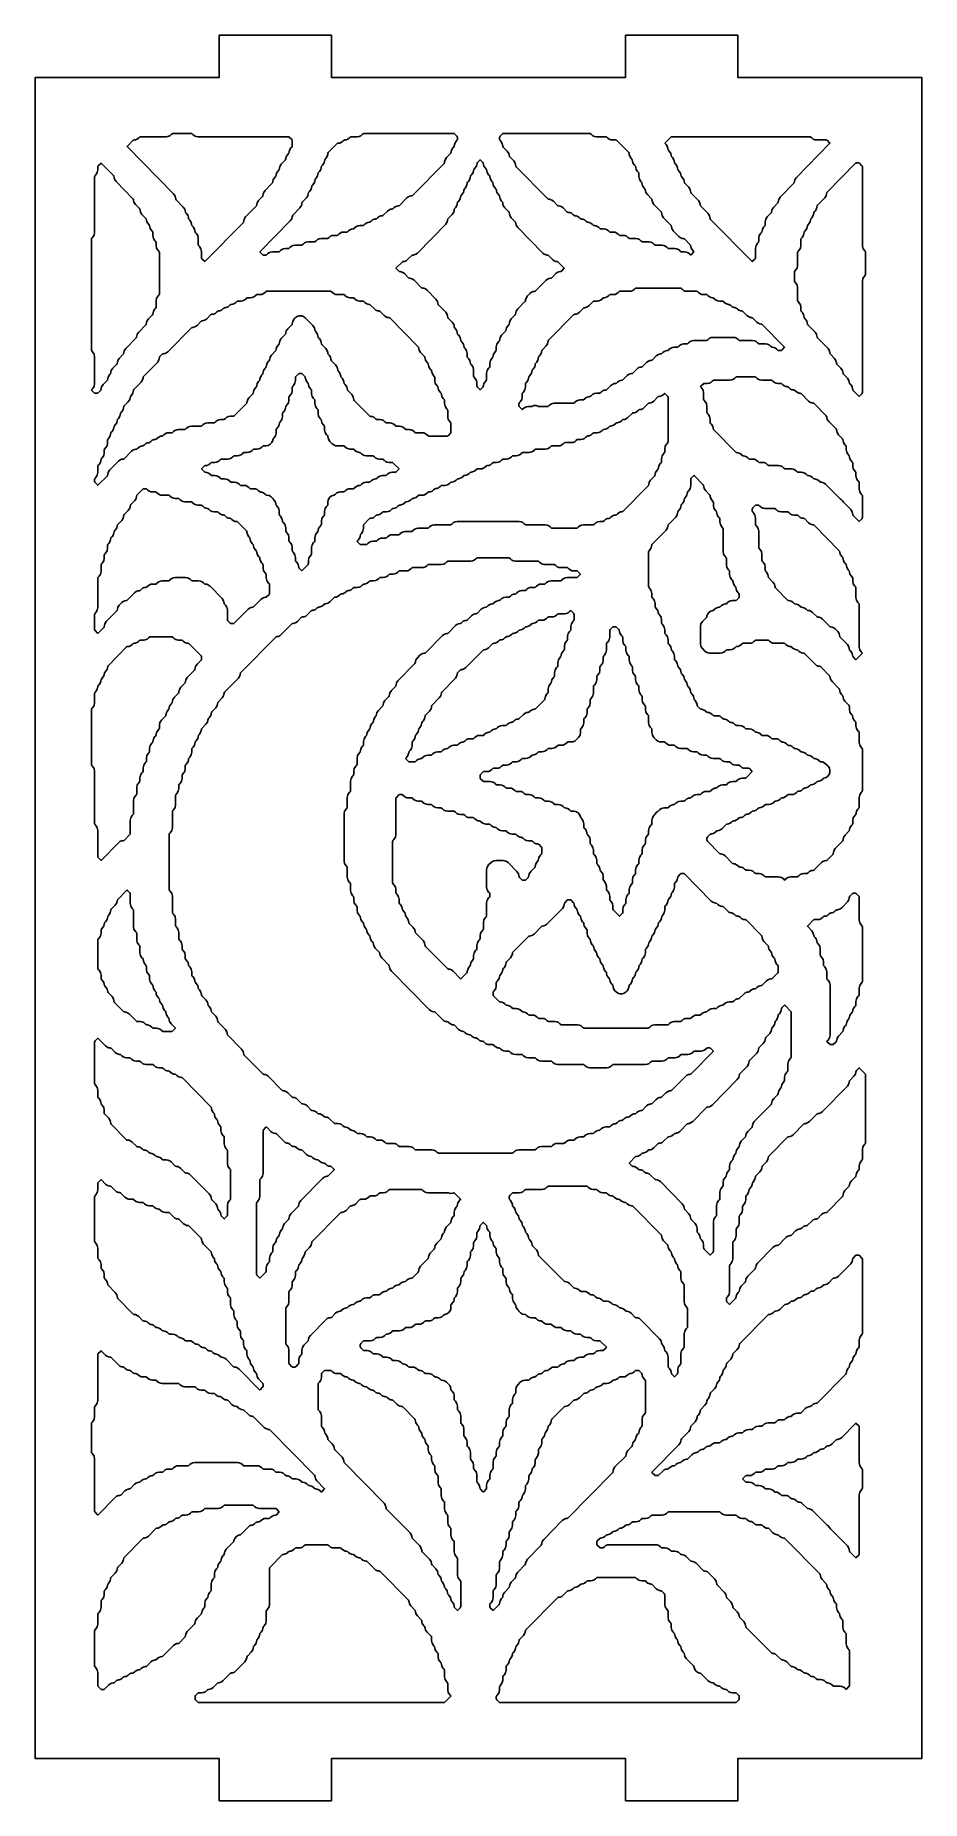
# Model space of a CAD drawing. Header units: millimetres. Extents: x 2 to 65, y 2 to 128.
import ezdxf

# ---------------------------------------------------------------- set-up
doc = ezdxf.new("R2010")
doc.units = ezdxf.units.MM
doc.layers.add('CUT', color=1, linetype='Continuous')

msp = doc.modelspace()

# ---------------------------------------------------------------- linework, layer by layer
at = {"layer": 'CUT'}
for points in [[(44.134, 2), (52.134, 2), (52.134, 5), (65.2679, 5), (65.2679, 125), (52.134, 125), (52.134, 128), (44.134, 128), (44.134, 125), (23.134, 125), (23.134, 128), (15.134, 128), (15.134, 125), (2, 125), (2, 5), (15.134, 5), (15.134, 2), (23.134, 2), (23.134, 5), (44.134, 5)], [(8.983, 120.5068), (9.008, 120.5262), (9.0721, 120.5348), (9.0719, 120.5362), (9.1587, 120.5478), (9.2803, 120.5987), (9.3843, 120.6796), (9.4455, 120.7416), (9.4704, 120.761), (9.5018, 120.7652), (11.3406, 120.7652), (11.4712, 120.7826), (11.5928, 120.8335), (11.6968, 120.9144), (11.7579, 120.9764), (11.7829, 120.9958), (11.8143, 121), (13.1356, 121), (13.1669, 120.9958), (13.1919, 120.9764), (13.253, 120.9144), (13.357, 120.8335), (13.4786, 120.7826), (13.6092, 120.7652), (20.073, 120.7652), (20.1043, 120.761), (20.1293, 120.7416), (20.3031, 120.5651), (20.3284, 120.5268), (20.3373, 120.4816), (20.3373, 120.1096), (20.3284, 120.0644), (20.3031, 120.0261), (20.2498, 119.972), (20.1434, 119.8107), (20.119, 119.6871), (20.1155, 119.6878), (20.0972, 119.5948), (20.0718, 119.5565), (20.0186, 119.5024), (19.9121, 119.3411), (19.8878, 119.2175), (19.8842, 119.2182), (19.8659, 119.1252), (19.8406, 119.0868), (19.5561, 118.798), (19.4496, 118.6367), (19.4253, 118.5131), (19.4217, 118.5138), (19.4034, 118.4208), (19.3781, 118.3824), (19.3248, 118.3284), (19.2184, 118.1671), (19.1941, 118.0435), (19.1905, 118.0442), (19.1722, 117.9512), (19.1468, 117.9128), (19.0936, 117.8588), (18.9871, 117.6975), (18.9628, 117.5739), (18.9592, 117.5746), (18.9409, 117.4816), (18.9156, 117.4432), (18.3998, 116.9196), (18.2934, 116.7583), (18.2691, 116.6347), (18.2655, 116.6354), (18.2472, 116.5424), (18.2219, 116.504), (17.9373, 116.2152), (17.8309, 116.0539), (17.8066, 115.9303), (17.803, 115.931), (17.7847, 115.838), (17.7594, 115.7996), (17.0124, 115.0411), (16.9059, 114.8799), (16.8816, 114.7563), (16.878, 114.757), (16.8597, 114.664), (16.8344, 114.6256), (14.1215, 111.8711), (14.0936, 111.8506), (14.0658, 111.8711), (13.8966, 112.0428), (13.8713, 112.0812), (13.8624, 112.1263), (13.8624, 112.5771), (13.8251, 112.7667), (13.7186, 112.9279), (13.6654, 112.982), (13.64, 113.0204), (13.6311, 113.0655), (13.6311, 113.5163), (13.5938, 113.7059), (13.4874, 113.8671), (13.4341, 113.9212), (13.4088, 113.9596), (13.3905, 114.0526), (13.3869, 114.0519), (13.3626, 114.1755), (13.2561, 114.3367), (13.2029, 114.3908), (13.1775, 114.4292), (13.1592, 114.5222), (13.1557, 114.5215), (13.1313, 114.6451), (13.0249, 114.8063), (12.9716, 114.8604), (12.9463, 114.8988), (12.928, 114.9918), (12.9244, 114.9911), (12.9001, 115.1147), (12.7936, 115.2759), (12.7404, 115.33), (12.715, 115.3684), (12.6967, 115.4614), (12.6932, 115.4607), (12.6688, 115.5843), (12.5624, 115.7456), (12.0466, 116.2692), (12.0213, 116.3076), (12.003, 116.4006), (11.9994, 116.3999), (11.9751, 116.5235), (11.8687, 116.6848), (8.5711, 120.033), (8.5511, 120.0608), (8.5711, 120.0886)], [(20.1935, 114.7492), (20.3, 114.9105), (20.3243, 115.0341), (20.3279, 115.0334), (20.3462, 115.1263), (20.3715, 115.1647), (20.8873, 115.6884), (20.9937, 115.8497), (21.018, 115.9733), (21.0216, 115.9726), (21.0399, 116.0655), (21.0652, 116.1039), (21.3498, 116.3928), (21.4562, 116.5541), (21.4805, 116.6777), (21.4841, 116.677), (21.5024, 116.7699), (21.5277, 116.8083), (21.581, 116.8624), (21.6874, 117.0237), (21.7118, 117.1473), (21.7153, 117.1466), (21.7337, 117.2395), (21.759, 117.2779), (21.8123, 117.332), (21.9187, 117.4933), (21.943, 117.6169), (21.9466, 117.6162), (21.9649, 117.7091), (21.9902, 117.7475), (22.0435, 117.8016), (22.1499, 117.9629), (22.1743, 118.0865), (22.1778, 118.0858), (22.1962, 118.1787), (22.2215, 118.2171), (22.2748, 118.2712), (22.3812, 118.4325), (22.4055, 118.5561), (22.4091, 118.5554), (22.4274, 118.6484), (22.4527, 118.6867), (22.506, 118.7408), (22.6124, 118.9021), (22.6368, 119.0257), (22.6403, 119.025), (22.6586, 119.118), (22.684, 119.1563), (22.7372, 119.2104), (22.8437, 119.3717), (22.868, 119.4953), (22.8716, 119.4946), (22.8899, 119.5876), (22.9152, 119.6259), (23.5515, 120.272), (23.5765, 120.2914), (23.6406, 120.3), (23.6404, 120.3014), (23.7273, 120.313), (23.8488, 120.3639), (23.9529, 120.4448), (24.014, 120.5068), (24.039, 120.5262), (24.1031, 120.5348), (24.1029, 120.5362), (24.1898, 120.5478), (24.3113, 120.5987), (24.4154, 120.6796), (24.4765, 120.7416), (24.5015, 120.761), (24.5328, 120.7652), (24.9841, 120.7652), (25.1148, 120.7826), (25.2363, 120.8335), (25.3404, 120.9144), (25.4015, 120.9764), (25.4265, 120.9958), (25.4578, 121), (31.8665, 121), (31.8979, 120.9958), (31.9228, 120.9764), (32.0967, 120.7999), (32.122, 120.7616), (32.1309, 120.7164), (32.1309, 120.5792), (32.122, 120.534), (32.0967, 120.4957), (32.0434, 120.4416), (31.937, 120.2803), (31.9126, 120.1567), (31.909, 120.1574), (31.8907, 120.0644), (31.8654, 120.0261), (31.8121, 119.972), (31.7057, 119.8107), (31.6814, 119.6871), (31.6778, 119.6878), (31.6595, 119.5948), (31.6342, 119.5565), (31.3496, 119.2676), (31.2432, 119.1063), (31.2189, 118.9827), (31.2153, 118.9834), (31.197, 118.8904), (31.1717, 118.852), (28.9166, 116.5624), (28.8917, 116.543), (28.8275, 116.5344), (28.8277, 116.533), (28.7409, 116.5214), (28.6193, 116.4705), (28.5153, 116.3896), (27.9917, 115.858), (27.9667, 115.8385), (27.9025, 115.83), (27.9027, 115.8286), (27.8159, 115.817), (27.6943, 115.7661), (27.5903, 115.6852), (27.5292, 115.6232), (27.5042, 115.6037), (27.44, 115.5952), (27.4402, 115.5938), (27.3534, 115.5822), (27.2318, 115.5313), (27.1278, 115.4504), (26.8354, 115.1536), (26.8105, 115.1341), (26.7463, 115.1256), (26.7465, 115.1242), (26.6597, 115.1126), (26.5381, 115.0617), (26.4341, 114.9808), (26.3729, 114.9188), (26.348, 114.8993), (26.2838, 114.8908), (26.284, 114.8894), (26.1972, 114.8778), (26.0756, 114.8269), (25.9716, 114.746), (25.9104, 114.684), (25.8855, 114.6645), (25.8213, 114.656), (25.8215, 114.6546), (25.7347, 114.643), (25.6131, 114.5921), (25.5091, 114.5112), (25.4479, 114.4492), (25.423, 114.4297), (25.3916, 114.4256), (25.1716, 114.4256), (25.0409, 114.4082), (24.9194, 114.3573), (24.8153, 114.2764), (24.7542, 114.2144), (24.7292, 114.1949), (24.6651, 114.1864), (24.6653, 114.185), (24.5784, 114.1734), (24.4569, 114.1225), (24.3528, 114.0416), (24.2917, 113.9796), (24.2667, 113.9601), (24.2354, 113.956), (24.0153, 113.956), (23.8847, 113.9386), (23.7631, 113.8877), (23.6591, 113.8068), (23.598, 113.7448), (23.573, 113.7253), (23.5417, 113.7212), (23.3216, 113.7212), (23.191, 113.7038), (23.0694, 113.6529), (22.9654, 113.572), (22.9042, 113.5099), (22.8793, 113.4905), (22.8479, 113.4864), (22.3966, 113.4864), (22.266, 113.469), (22.1444, 113.4181), (22.0404, 113.3372), (21.9792, 113.2751), (21.9543, 113.2557), (21.9229, 113.2516), (21.4716, 113.2516), (21.341, 113.2342), (21.2194, 113.1833), (21.1154, 113.1024), (21.0543, 113.0403), (21.0293, 113.0209), (20.9979, 113.0168), (20.5466, 113.0168), (20.416, 112.9994), (20.2944, 112.9485), (20.1904, 112.8676), (20.1293, 112.8055), (20.1043, 112.7861), (20.073, 112.782), (19.8529, 112.782), (19.7223, 112.7646), (19.6007, 112.7137), (19.4967, 112.6328), (19.4355, 112.5707), (19.4106, 112.5513), (19.3792, 112.5472), (18.9279, 112.5472), (18.7973, 112.5298), (18.6757, 112.4789), (18.5717, 112.398), (18.5105, 112.3359), (18.4856, 112.3165), (18.4542, 112.3124), (18.2892, 112.3124), (18.2578, 112.3165), (18.2329, 112.3359), (18.0522, 112.5194), (18.0323, 112.5472), (18.0522, 112.5749)], [(35.2246, 120.4416), (35.1713, 120.4957), (35.146, 120.534), (35.1371, 120.5792), (35.1371, 120.7164), (35.146, 120.7616), (35.1713, 120.7999), (35.3451, 120.9764), (35.3701, 120.9958), (35.4014, 121), (41.5789, 121), (41.6102, 120.9958), (41.6352, 120.9764), (41.6963, 120.9144), (41.8004, 120.8335), (41.9219, 120.7826), (42.0526, 120.7652), (42.7351, 120.7652), (42.7665, 120.761), (42.7914, 120.7416), (42.8526, 120.6796), (42.9566, 120.5987), (43.0782, 120.5478), (43.2088, 120.5304), (43.4289, 120.5304), (43.4602, 120.5262), (43.4852, 120.5068), (44.3527, 119.6259), (44.3781, 119.5876), (44.3964, 119.4946), (44.3999, 119.4953), (44.4243, 119.3717), (44.5307, 119.2104), (44.584, 119.1563), (44.6093, 119.118), (44.6276, 119.025), (44.6312, 119.0257), (44.6555, 118.9021), (44.762, 118.7408), (44.8152, 118.6867), (44.8406, 118.6484), (44.8589, 118.5554), (44.8624, 118.5561), (44.8868, 118.4325), (44.9932, 118.2712), (45.0465, 118.2171), (45.0718, 118.1787), (45.0807, 118.1336), (45.0807, 117.9177), (45.118, 117.7281), (45.2244, 117.5668), (45.2777, 117.5127), (45.303, 117.4743), (45.3214, 117.3814), (45.3249, 117.3821), (45.3493, 117.2585), (45.4557, 117.0972), (45.509, 117.0431), (45.5343, 117.0047), (45.5526, 116.9118), (45.5562, 116.9125), (45.5805, 116.7889), (45.6869, 116.6276), (45.9715, 116.3387), (45.9968, 116.3003), (46.0151, 116.2074), (46.0187, 116.2081), (46.043, 116.0845), (46.1494, 115.9232), (46.6652, 115.3995), (46.6905, 115.3611), (46.7088, 115.2682), (46.7124, 115.2689), (46.7367, 115.1453), (46.8432, 114.984), (47.3589, 114.4603), (47.3843, 114.4219), (47.4026, 114.329), (47.4061, 114.3297), (47.4305, 114.2061), (47.5369, 114.0448), (47.94, 113.6355), (48.044, 113.5546), (48.1656, 113.5037), (48.2524, 113.4922), (48.2522, 113.4907), (48.3164, 113.4822), (48.3414, 113.4628), (48.7464, 113.0515), (48.7717, 113.0131), (48.7901, 112.9202), (48.7936, 112.9209), (48.818, 112.7973), (48.9244, 112.636), (48.9845, 112.5749), (49.0044, 112.5472), (48.9845, 112.5194), (48.8085, 112.3407), (48.7806, 112.3202), (48.7527, 112.3407), (48.6963, 112.398), (48.5922, 112.4789), (48.4707, 112.5298), (48.34, 112.5472), (48.12, 112.5472), (48.0886, 112.5513), (48.0637, 112.5707), (48.0025, 112.6328), (47.8985, 112.7137), (47.7769, 112.7646), (47.6463, 112.782), (47.195, 112.782), (47.1636, 112.7861), (47.1387, 112.8055), (47.0776, 112.8676), (46.9735, 112.9485), (46.8519, 112.9994), (46.7213, 113.0168), (46.27, 113.0168), (46.2387, 113.0209), (46.2137, 113.0403), (46.1526, 113.1024), (46.0485, 113.1833), (45.927, 113.2342), (45.7963, 113.2516), (45.345, 113.2516), (45.3137, 113.2557), (45.2887, 113.2751), (45.2276, 113.3372), (45.1235, 113.4181), (45.002, 113.469), (44.8713, 113.4864), (44.42, 113.4864), (44.3887, 113.4905), (44.3637, 113.5099), (44.3026, 113.572), (44.1986, 113.6529), (44.077, 113.7038), (43.9464, 113.7212), (43.7263, 113.7212), (43.6949, 113.7253), (43.67, 113.7448), (43.6089, 113.8068), (43.5048, 113.8877), (43.3833, 113.9386), (43.2526, 113.956), (43.0326, 113.956), (43.0012, 113.9601), (42.9762, 113.9796), (42.9151, 114.0416), (42.8111, 114.1225), (42.6895, 114.1734), (42.5589, 114.1908), (42.3388, 114.1908), (42.3075, 114.1949), (42.2825, 114.2144), (42.2214, 114.2764), (42.1173, 114.3573), (41.9958, 114.4082), (41.9089, 114.4198), (41.9091, 114.4212), (41.845, 114.4297), (41.82, 114.4492), (41.7589, 114.5112), (41.6548, 114.5921), (41.5333, 114.643), (41.4464, 114.6546), (41.4466, 114.656), (41.3825, 114.6645), (41.3575, 114.684), (41.2964, 114.746), (41.1923, 114.8269), (41.0708, 114.8778), (40.9839, 114.8894), (40.9841, 114.8908), (40.92, 114.8993), (40.895, 114.9188), (40.8339, 114.9808), (40.7299, 115.0617), (40.6083, 115.1126), (40.5214, 115.1242), (40.5216, 115.1256), (40.4575, 115.1341), (40.4325, 115.1536), (40.3714, 115.2156), (40.2674, 115.2965), (40.1458, 115.3474), (40.059, 115.359), (40.0592, 115.3604), (39.995, 115.3689), (39.97, 115.3884), (39.6777, 115.6852), (39.5736, 115.7661), (39.4521, 115.817), (39.3652, 115.8286), (39.3654, 115.83), (39.3013, 115.8385), (39.2763, 115.858), (38.9839, 116.1548), (38.8799, 116.2357), (38.7583, 116.2866), (38.6715, 116.2982), (38.6717, 116.2996), (38.6075, 116.3082), (38.5826, 116.3276), (36.3275, 118.6172), (36.3022, 118.6556), (36.2839, 118.7486), (36.2803, 118.7479), (36.256, 118.8715), (36.1496, 119.0328), (35.865, 119.3217), (35.8397, 119.36), (35.8214, 119.453), (35.8178, 119.4523), (35.7935, 119.5759), (35.6871, 119.7372), (35.4025, 120.0261), (35.3772, 120.0644), (35.3589, 120.1574), (35.3553, 120.1567), (35.331, 120.2803)], [(47.3699, 120.7416), (47.3949, 120.761), (47.4262, 120.7652), (57.3037, 120.7652), (57.335, 120.761), (57.36, 120.7416), (57.4211, 120.6796), (57.5251, 120.5987), (57.6467, 120.5478), (57.7773, 120.5304), (58.4599, 120.5304), (58.4912, 120.5262), (58.5162, 120.5068), (58.6969, 120.3234), (58.7168, 120.2956), (58.6969, 120.2678), (56.3243, 117.8588), (56.2179, 117.6975), (56.1935, 117.5739), (56.1899, 117.5746), (56.1716, 117.4816), (56.1463, 117.4432), (55.1681, 116.45), (55.0616, 116.2887), (55.0373, 116.1651), (55.0337, 116.1658), (55.0154, 116.0728), (54.9901, 116.0344), (54.7056, 115.7456), (54.5991, 115.5843), (54.5748, 115.4607), (54.5712, 115.4614), (54.5529, 115.3684), (54.5276, 115.33), (54.2431, 115.0411), (54.1366, 114.8799), (54.0993, 114.6903), (54.0993, 114.4743), (54.0904, 114.4292), (54.0651, 114.3908), (54.0118, 114.3367), (53.9054, 114.1755), (53.8811, 114.0519), (53.8775, 114.0526), (53.8592, 113.9596), (53.8338, 113.9212), (53.7806, 113.8671), (53.6741, 113.7059), (53.6368, 113.5163), (53.6368, 113.3003), (53.6279, 113.2552), (53.6026, 113.2168), (53.5493, 113.1627), (53.4429, 113.0015), (53.4056, 112.8119), (53.4056, 112.1263), (53.3967, 112.0812), (53.3713, 112.0428), (53.2022, 111.8711), (53.1743, 111.8506), (53.1464, 111.8711), (50.2023, 114.8604), (50.177, 114.8988), (50.1587, 114.9918), (50.1551, 114.9911), (50.1308, 115.1147), (50.0243, 115.2759), (49.5086, 115.7996), (49.4833, 115.838), (49.4649, 115.931), (49.4614, 115.9303), (49.437, 116.0539), (49.3306, 116.2152), (48.8148, 116.7388), (48.7895, 116.7772), (48.7712, 116.8702), (48.7676, 116.8695), (48.7433, 116.9931), (48.6369, 117.1544), (48.3524, 117.4432), (48.327, 117.4816), (48.3087, 117.5746), (48.3051, 117.5739), (48.2808, 117.6975), (48.1744, 117.8588), (48.1211, 117.9128), (48.0958, 117.9512), (48.0775, 118.0442), (48.0739, 118.0435), (48.0496, 118.1671), (47.9431, 118.3284), (47.8899, 118.3824), (47.8645, 118.4208), (47.8462, 118.5138), (47.8426, 118.5131), (47.8183, 118.6367), (47.7119, 118.798), (47.6586, 118.852), (47.6333, 118.8904), (47.615, 118.9834), (47.6114, 118.9827), (47.5871, 119.1063), (47.4806, 119.2676), (47.4274, 119.3217), (47.402, 119.36), (47.3837, 119.453), (47.3802, 119.4523), (47.3558, 119.5759), (47.2494, 119.7372), (47.1961, 119.7913), (47.1708, 119.8296), (47.1525, 119.9226), (47.1489, 119.9219), (47.1246, 120.0455), (47.0181, 120.2068), (46.958, 120.2678), (46.9381, 120.2956), (46.958, 120.3234)], [(6.0875, 102.7744), (6.1939, 102.9356), (6.2312, 103.1252), (6.2312, 105.0635), (6.1939, 105.253), (6.0875, 105.4143), (6.0342, 105.4684), (6.0089, 105.5068), (6, 105.5519), (6, 113.4376), (6.0089, 113.4827), (6.0342, 113.5211), (6.0875, 113.5752), (6.1939, 113.7365), (6.2312, 113.9261), (6.2312, 117.8988), (6.2401, 117.9439), (6.2655, 117.9823), (6.3187, 118.0364), (6.4252, 118.1977), (6.4625, 118.3873), (6.4625, 118.6032), (6.4714, 118.6484), (6.4967, 118.6867), (6.6659, 118.8585), (6.6937, 118.879), (6.7216, 118.8585), (7.5845, 117.9823), (7.6098, 117.9439), (7.6281, 117.851), (7.6317, 117.8517), (7.6561, 117.7281), (7.7625, 117.5668), (8.972, 116.3387), (8.9973, 116.3003), (9.0156, 116.2074), (9.0192, 116.2081), (9.0435, 116.0845), (9.15, 115.9232), (9.4345, 115.6343), (9.4598, 115.5959), (9.4781, 115.503), (9.4817, 115.5037), (9.506, 115.3801), (9.6125, 115.2188), (9.897, 114.9299), (9.9223, 114.8915), (9.9406, 114.7986), (9.9442, 114.7993), (9.9685, 114.6757), (10.075, 114.5144), (10.1282, 114.4603), (10.1536, 114.4219), (10.1719, 114.329), (10.1754, 114.3297), (10.1998, 114.2061), (10.3062, 114.0448), (10.3595, 113.9907), (10.3848, 113.9523), (10.3937, 113.9072), (10.3937, 113.6912), (10.431, 113.5017), (10.5374, 113.3404), (10.5907, 113.2863), (10.616, 113.2479), (10.6249, 113.2028), (10.6249, 112.9868), (10.6623, 112.7973), (10.7687, 112.636), (10.822, 112.5819), (10.8473, 112.5435), (10.8562, 112.4984), (10.8562, 109.5435), (10.8473, 109.4984), (10.822, 109.46), (10.7687, 109.4059), (10.6623, 109.2447), (10.6249, 109.0551), (10.6249, 108.6043), (10.616, 108.5592), (10.5907, 108.5208), (10.5374, 108.4667), (10.431, 108.3055), (10.4067, 108.1819), (10.4031, 108.1826), (10.3848, 108.0896), (10.3595, 108.0512), (10.075, 107.7623), (9.9685, 107.6011), (9.9442, 107.4775), (9.9406, 107.4782), (9.9223, 107.3852), (9.897, 107.3468), (9.3812, 106.8231), (9.2748, 106.6619), (9.2504, 106.5383), (9.2469, 106.539), (9.2286, 106.446), (9.2032, 106.4076), (8.4562, 105.6491), (8.3498, 105.4878), (8.3255, 105.3643), (8.3219, 105.365), (8.3036, 105.272), (8.2782, 105.2336), (7.9937, 104.9447), (7.8873, 104.7834), (7.863, 104.6598), (7.8594, 104.6606), (7.8411, 104.5676), (7.8158, 104.5292), (7.5312, 104.2403), (7.4248, 104.079), (7.4005, 103.9554), (7.3969, 103.9561), (7.3786, 103.8632), (7.3533, 103.8248), (7.3, 103.7707), (7.1936, 103.6094), (7.1692, 103.4858), (7.1657, 103.4865), (7.1473, 103.3936), (7.122, 103.3552), (6.8375, 103.0663), (6.7311, 102.905), (6.7067, 102.7814), (6.7032, 102.7821), (6.6849, 102.6892), (6.6595, 102.6508), (6.4857, 102.4743), (6.4607, 102.4549), (6.4294, 102.4507), (6.2643, 102.4507), (6.233, 102.4549), (6.208, 102.4743), (6.0273, 102.6578), (6.0074, 102.6855), (6.0273, 102.7133)], [(28.1765, 111.8192), (28.2014, 111.8386), (28.2656, 111.8471), (28.2654, 111.8486), (28.3522, 111.8601), (28.4738, 111.911), (28.5778, 111.9919), (28.8702, 112.2888), (28.8952, 112.3082), (28.9593, 112.3167), (28.9591, 112.3182), (29.046, 112.3297), (29.1675, 112.3806), (29.2716, 112.4615), (31.2934, 114.5144), (31.3998, 114.6757), (31.4241, 114.7993), (31.4277, 114.7986), (31.446, 114.8915), (31.4713, 114.9299), (31.7559, 115.2188), (31.8623, 115.3801), (31.8866, 115.5037), (31.8902, 115.503), (31.9085, 115.5959), (31.9338, 115.6343), (31.9871, 115.6884), (32.0935, 115.8497), (32.1179, 115.9733), (32.1214, 115.9726), (32.1398, 116.0655), (32.1651, 116.1039), (32.2184, 116.158), (32.3248, 116.3193), (32.3491, 116.4429), (32.3527, 116.4422), (32.371, 116.5351), (32.3963, 116.5735), (32.4496, 116.6276), (32.556, 116.7889), (32.5804, 116.9125), (32.5839, 116.9118), (32.6023, 117.0047), (32.6276, 117.0431), (32.6809, 117.0972), (32.7873, 117.2585), (32.8116, 117.3821), (32.8152, 117.3814), (32.8335, 117.4743), (32.8588, 117.5127), (32.9121, 117.5668), (33.0185, 117.7281), (33.0429, 117.8517), (33.0464, 117.851), (33.0647, 117.9439), (33.0901, 117.9823), (33.1433, 118.0364), (33.2498, 118.1977), (33.2741, 118.3213), (33.2777, 118.3206), (33.296, 118.4135), (33.3213, 118.4519), (33.3746, 118.506), (33.481, 118.6673), (33.5054, 118.7909), (33.5089, 118.7902), (33.5272, 118.8832), (33.5526, 118.9215), (33.7217, 119.0933), (33.7496, 119.1138), (33.7775, 119.0933), (33.9466, 118.9215), (33.972, 118.8832), (33.9903, 118.7902), (33.9938, 118.7909), (34.0182, 118.6673), (34.1246, 118.506), (34.1779, 118.4519), (34.2032, 118.4135), (34.2215, 118.3206), (34.2251, 118.3213), (34.2494, 118.1977), (34.3559, 118.0364), (34.4091, 117.9823), (34.4345, 117.9439), (34.4528, 117.851), (34.4563, 117.8517), (34.4807, 117.7281), (34.5871, 117.5668), (34.6404, 117.5127), (34.6657, 117.4743), (34.684, 117.3814), (34.6876, 117.3821), (34.7119, 117.2585), (34.8183, 117.0972), (34.8716, 117.0431), (34.8969, 117.0047), (34.9153, 116.9118), (34.9188, 116.9125), (34.9432, 116.7889), (35.0496, 116.6276), (35.1029, 116.5735), (35.1282, 116.5351), (35.1465, 116.4422), (35.1501, 116.4429), (35.1744, 116.3193), (35.2808, 116.158), (35.3341, 116.1039), (35.3594, 116.0655), (35.3777, 115.9726), (35.3813, 115.9733), (35.4057, 115.8497), (35.5121, 115.6884), (35.7966, 115.3995), (35.8219, 115.3611), (35.8402, 115.2682), (35.8438, 115.2689), (35.8682, 115.1453), (35.9746, 114.984), (36.2591, 114.6951), (36.2844, 114.6567), (36.3027, 114.5638), (36.3063, 114.5645), (36.3306, 114.4409), (36.4371, 114.2796), (38.2276, 112.4615), (38.3317, 112.3806), (38.4532, 112.3297), (38.5401, 112.3182), (38.5399, 112.3167), (38.604, 112.3082), (38.629, 112.2888), (38.9214, 111.9919), (39.0254, 111.911), (39.147, 111.8601), (39.2338, 111.8486), (39.2336, 111.8471), (39.2978, 111.8386), (39.3227, 111.8192), (39.7347, 111.4009), (39.7546, 111.3732), (39.7347, 111.3454), (39.554, 111.1619), (39.529, 111.1425), (39.4649, 111.134), (39.4651, 111.1325), (39.3782, 111.121), (39.2567, 111.0701), (39.1526, 110.9892), (38.8602, 110.6923), (38.8353, 110.6729), (38.7711, 110.6644), (38.7713, 110.6629), (38.6845, 110.6514), (38.5629, 110.6005), (38.4589, 110.5196), (37.704, 109.7531), (37.679, 109.7337), (37.6149, 109.7252), (37.6151, 109.7237), (37.5283, 109.7122), (37.4067, 109.6613), (37.3026, 109.5804), (37.1308, 109.4059), (37.0244, 109.2447), (37, 109.1211), (36.9965, 109.1218), (36.9782, 109.0288), (36.9528, 108.9904), (36.4371, 108.4667), (36.3306, 108.3055), (36.3063, 108.1819), (36.3027, 108.1826), (36.2844, 108.0896), (36.2591, 108.0512), (35.9746, 107.7623), (35.8682, 107.6011), (35.8438, 107.4775), (35.8402, 107.4782), (35.8219, 107.3852), (35.7966, 107.3468), (35.7433, 107.2927), (35.6369, 107.1315), (35.6126, 107.0079), (35.609, 107.0086), (35.5907, 106.9156), (35.5654, 106.8772), (35.2808, 106.5883), (35.1744, 106.4271), (35.1501, 106.3035), (35.1465, 106.3042), (35.1282, 106.2112), (35.1029, 106.1728), (35.0496, 106.1187), (34.9432, 105.9574), (34.9058, 105.7679), (34.9058, 105.5519), (34.8969, 105.5068), (34.8716, 105.4684), (34.8183, 105.4143), (34.7119, 105.253), (34.6876, 105.1294), (34.684, 105.1302), (34.6657, 105.0372), (34.6404, 104.9988), (34.5871, 104.9447), (34.4807, 104.7834), (34.4433, 104.5939), (34.4433, 104.3779), (34.4345, 104.3328), (34.4091, 104.2944), (34.3559, 104.2403), (34.2494, 104.079), (34.2121, 103.8895), (34.2121, 103.4387), (34.2032, 103.3936), (34.1779, 103.3552), (34.1246, 103.3011), (34.0182, 103.1398), (33.9938, 103.0162), (33.9903, 103.0169), (33.972, 102.924), (33.9466, 102.8856), (33.7775, 102.7138), (33.7496, 102.6933), (33.7217, 102.7138), (33.5526, 102.8856), (33.5272, 102.924), (33.5184, 102.9691), (33.5184, 103.1851), (33.481, 103.3746), (33.3746, 103.5359), (33.3213, 103.59), (33.296, 103.6284), (33.2871, 103.6735), (33.2871, 104.1243), (33.2498, 104.3138), (33.1433, 104.4751), (33.0901, 104.5292), (33.0647, 104.5676), (33.0464, 104.6606), (33.0429, 104.6598), (33.0185, 104.7834), (32.9121, 104.9447), (32.8588, 104.9988), (32.8335, 105.0372), (32.8246, 105.0823), (32.8246, 105.2983), (32.7873, 105.4878), (32.6809, 105.6491), (32.6276, 105.7032), (32.6023, 105.7416), (32.5839, 105.8346), (32.5804, 105.8339), (32.556, 105.9574), (32.4496, 106.1187), (32.3963, 106.1728), (32.371, 106.2112), (32.3527, 106.3042), (32.3491, 106.3035), (32.3248, 106.4271), (32.2184, 106.5883), (32.1651, 106.6424), (32.1398, 106.6808), (32.1214, 106.7738), (32.1179, 106.7731), (32.0935, 106.8967), (31.9871, 107.0579), (31.9338, 107.112), (31.9085, 107.1504), (31.8902, 107.2434), (31.8866, 107.2427), (31.8623, 107.3663), (31.7559, 107.5275), (31.4713, 107.8164), (31.446, 107.8548), (31.4277, 107.9478), (31.4241, 107.9471), (31.3998, 108.0707), (31.2934, 108.2319), (30.7776, 108.7556), (30.7523, 108.794), (30.734, 108.887), (30.7304, 108.8863), (30.7061, 109.0099), (30.5996, 109.1711), (29.9653, 109.8152), (29.8613, 109.8961), (29.7397, 109.947), (29.6529, 109.9585), (29.6531, 109.96), (29.5889, 109.9685), (29.5639, 109.9879), (29.0403, 110.5196), (28.9363, 110.6005), (28.8147, 110.6514), (28.7279, 110.6629), (28.7281, 110.6644), (28.6639, 110.6729), (28.639, 110.6923), (28.3466, 110.9892), (28.2425, 111.0701), (28.121, 111.121), (28.0341, 111.1325), (28.0343, 111.134), (27.9702, 111.1425), (27.9452, 111.1619), (27.7645, 111.3454), (27.7446, 111.3732), (27.7645, 111.4009)], [(56.8831, 113.9523), (56.9085, 113.9907), (56.9617, 114.0448), (57.0682, 114.2061), (57.0925, 114.3297), (57.0961, 114.329), (57.1144, 114.4219), (57.1397, 114.4603), (57.193, 114.5144), (57.2994, 114.6757), (57.3238, 114.7993), (57.3273, 114.7986), (57.3456, 114.8915), (57.371, 114.9299), (57.4242, 114.984), (57.5307, 115.1453), (57.555, 115.2689), (57.5586, 115.2682), (57.5769, 115.3611), (57.6022, 115.3995), (57.6555, 115.4536), (57.7619, 115.6149), (57.7863, 115.7385), (57.7898, 115.7378), (57.8081, 115.8307), (57.8335, 115.8691), (58.3492, 116.3928), (58.4557, 116.5541), (58.48, 116.6777), (58.4836, 116.677), (58.5019, 116.7699), (58.5272, 116.8083), (60.551, 118.8632), (60.576, 118.8826), (60.6073, 118.8868), (60.7724, 118.8868), (60.8037, 118.8826), (60.8287, 118.8632), (61.0025, 118.6867), (61.0278, 118.6484), (61.0367, 118.6032), (61.0367, 112.9868), (61.074, 112.7973), (61.1805, 112.636), (61.2337, 112.5819), (61.2591, 112.5435), (61.2679, 112.4984), (61.2679, 110.9523), (61.2591, 110.9072), (61.2337, 110.8688), (61.1805, 110.8147), (61.074, 110.6535), (61.0367, 110.4639), (61.0367, 102.4995), (61.0278, 102.4544), (61.0025, 102.416), (60.8333, 102.2442), (60.8055, 102.2237), (60.7776, 102.2442), (60.3772, 102.6508), (60.3518, 102.6892), (60.3335, 102.7821), (60.33, 102.7814), (60.3056, 102.905), (60.1992, 103.0663), (60.1459, 103.1204), (60.1206, 103.1588), (60.1023, 103.2517), (60.0987, 103.251), (60.0744, 103.3746), (59.968, 103.5359), (59.6834, 103.8248), (59.6581, 103.8632), (59.6398, 103.9561), (59.6362, 103.9554), (59.6119, 104.079), (59.5055, 104.2403), (59.2209, 104.5292), (59.1956, 104.5676), (59.1773, 104.6606), (59.1737, 104.6598), (59.1494, 104.7834), (59.043, 104.9447), (58.7585, 105.2336), (58.7331, 105.272), (58.7148, 105.365), (58.7112, 105.3643), (58.6869, 105.4878), (58.5805, 105.6491), (57.8335, 106.4076), (57.8081, 106.446), (57.7898, 106.539), (57.7863, 106.5383), (57.7619, 106.6619), (57.6555, 106.8231), (57.1397, 107.3468), (57.1144, 107.3852), (57.0961, 107.4782), (57.0925, 107.4775), (57.0682, 107.6011), (56.9617, 107.7623), (56.9085, 107.8164), (56.8831, 107.8548), (56.8648, 107.9478), (56.8613, 107.9471), (56.8369, 108.0707), (56.7305, 108.2319), (56.6772, 108.286), (56.6519, 108.3244), (56.643, 108.3695), (56.643, 108.5855), (56.6057, 108.7751), (56.4993, 108.9363), (56.446, 108.9904), (56.4207, 109.0288), (56.4118, 109.0739), (56.4118, 109.9943), (56.3744, 110.1839), (56.268, 110.3451), (56.2147, 110.3992), (56.1894, 110.4376), (56.1805, 110.4827), (56.1805, 111.0896), (56.1894, 111.1347), (56.2147, 111.1731), (56.268, 111.2272), (56.3744, 111.3885), (56.4118, 111.578), (56.4118, 112.4984), (56.4207, 112.5435), (56.446, 112.5819), (56.4993, 112.636), (56.6057, 112.7973), (56.643, 112.9868), (56.643, 113.4376), (56.6519, 113.4827), (56.6772, 113.5211), (56.7305, 113.5752), (56.8369, 113.7365), (56.8613, 113.8601), (56.8648, 113.8594)], [(6.2655, 96.0764), (6.2401, 96.1148), (6.2312, 96.1599), (6.2312, 96.2971), (6.2401, 96.3423), (6.2655, 96.3807), (6.3187, 96.4347), (6.4252, 96.596), (6.4625, 96.7856), (6.4625, 97.2364), (6.4714, 97.2815), (6.4967, 97.3199), (6.55, 97.3739), (6.6564, 97.5352), (6.6807, 97.6588), (6.6843, 97.6581), (6.7026, 97.7511), (6.728, 97.7895), (6.7812, 97.8435), (6.8877, 98.0048), (6.925, 98.1944), (6.925, 98.4104), (6.9339, 98.4555), (6.9592, 98.4939), (7.0125, 98.548), (7.1189, 98.7092), (7.1562, 98.8988), (7.1562, 99.1148), (7.1651, 99.1599), (7.1905, 99.1983), (7.2437, 99.2524), (7.3501, 99.4136), (7.3745, 99.5372), (7.3781, 99.5365), (7.3964, 99.6295), (7.4217, 99.6679), (7.475, 99.722), (7.5814, 99.8832), (7.6057, 100.0068), (7.6093, 100.0061), (7.6276, 100.0991), (7.6529, 100.1375), (7.7062, 100.1916), (7.8126, 100.3528), (7.837, 100.4764), (7.8406, 100.4757), (7.8589, 100.5687), (7.8842, 100.6071), (7.9375, 100.6612), (8.0439, 100.8224), (8.0682, 100.946), (8.0718, 100.9453), (8.0901, 101.0383), (8.1154, 101.0767), (8.1687, 101.1308), (8.2751, 101.292), (8.2995, 101.4156), (8.303, 101.4149), (8.3214, 101.5079), (8.3467, 101.5463), (8.6312, 101.8352), (8.7376, 101.9964), (8.762, 102.12), (8.7655, 102.1193), (8.7838, 102.2123), (8.8092, 102.2507), (8.8624, 102.3048), (8.9689, 102.466), (8.9932, 102.5896), (8.9968, 102.5889), (9.0151, 102.6819), (9.0404, 102.7203), (9.5562, 103.244), (9.6626, 103.4052), (9.687, 103.5288), (9.6905, 103.5281), (9.7088, 103.6211), (9.7342, 103.6595), (10.7124, 104.6528), (10.8188, 104.814), (10.8432, 104.9376), (10.8468, 104.9369), (10.8651, 105.0299), (10.8904, 105.0683), (11.0642, 105.2448), (11.0892, 105.2642), (11.1533, 105.2727), (11.1531, 105.2742), (11.24, 105.2857), (11.3615, 105.3366), (11.4656, 105.4175), (13.1454, 107.1232), (13.1704, 107.1426), (13.2345, 107.1511), (13.2343, 107.1526), (13.3212, 107.1641), (13.4427, 107.215), (13.5468, 107.2959), (13.8392, 107.5928), (13.8641, 107.6122), (13.9283, 107.6207), (13.9281, 107.6222), (14.0149, 107.6337), (14.1365, 107.6846), (14.2405, 107.7655), (14.5329, 108.0624), (14.5579, 108.0818), (14.622, 108.0903), (14.6218, 108.0918), (14.7087, 108.1033), (14.8302, 108.1542), (14.9343, 108.2351), (14.9954, 108.2972), (15.0204, 108.3166), (15.0845, 108.3251), (15.0843, 108.3266), (15.1712, 108.3381), (15.2927, 108.389), (15.3968, 108.4699), (15.4579, 108.532), (15.4829, 108.5514), (15.547, 108.5599), (15.5468, 108.5614), (15.6337, 108.5729), (15.7552, 108.6238), (15.8593, 108.7047), (15.9204, 108.7668), (15.9454, 108.7862), (16.0095, 108.7947), (16.0093, 108.7962), (16.0961, 108.8077), (16.2177, 108.8586), (16.3217, 108.9395), (16.3829, 109.0016), (16.4078, 109.021), (16.4392, 109.0252), (16.6592, 109.0252), (16.7899, 109.0425), (16.9114, 109.0934), (17.0155, 109.1743), (17.0766, 109.2364), (17.1016, 109.2558), (17.1329, 109.26), (17.353, 109.26), (17.4836, 109.2773), (17.6052, 109.3282), (17.7092, 109.4091), (17.7704, 109.4712), (17.7953, 109.4906), (17.8267, 109.4948), (18.0467, 109.4948), (18.1774, 109.5121), (18.2989, 109.563), (18.403, 109.6439), (18.4641, 109.706), (18.4891, 109.7254), (18.5204, 109.7296), (23.0792, 109.7296), (23.1105, 109.7254), (23.1355, 109.706), (23.1966, 109.6439), (23.3006, 109.563), (23.4222, 109.5121), (23.5528, 109.4948), (24.0041, 109.4948), (24.0355, 109.4906), (24.0605, 109.4712), (24.1216, 109.4091), (24.2256, 109.3282), (24.3472, 109.2773), (24.4778, 109.26), (24.6979, 109.26), (24.7292, 109.2558), (24.7542, 109.2364), (24.8153, 109.1743), (24.9194, 109.0934), (25.0409, 109.0425), (25.1716, 109.0252), (25.3916, 109.0252), (25.423, 109.021), (25.4479, 109.0016), (25.5091, 108.9395), (25.6131, 108.8586), (25.7347, 108.8077), (25.8215, 108.7962), (25.8213, 108.7947), (25.8855, 108.7862), (25.9104, 108.7668), (26.2028, 108.4699), (26.3069, 108.389), (26.4284, 108.3381), (26.5153, 108.3266), (26.5151, 108.3251), (26.5792, 108.3166), (26.6042, 108.2972), (26.8965, 108.0003), (27.0006, 107.9194), (27.1222, 107.8685), (27.209, 107.857), (27.2088, 107.8555), (27.2729, 107.847), (27.2979, 107.8276), (29.3217, 105.7727), (29.347, 105.7343), (29.3653, 105.6413), (29.3689, 105.642), (29.3932, 105.5184), (29.4997, 105.3572), (29.7842, 105.0683), (29.8095, 105.0299), (29.8278, 104.9369), (29.8314, 104.9376), (29.8557, 104.814), (29.9622, 104.6528), (30.0154, 104.5987), (30.0408, 104.5603), (30.0591, 104.4673), (30.0626, 104.468), (30.087, 104.3444), (30.1934, 104.1832), (30.2467, 104.1291), (30.272, 104.0907), (30.2903, 103.9977), (30.2939, 103.9984), (30.3182, 103.8748), (30.4247, 103.7136), (30.4779, 103.6595), (30.5033, 103.6211), (30.5121, 103.576), (30.5121, 103.36), (30.5495, 103.1704), (30.6559, 103.0092), (30.7092, 102.9551), (30.7345, 102.9167), (30.7528, 102.8237), (30.7564, 102.8244), (30.7807, 102.7008), (30.8872, 102.5396), (30.9404, 102.4855), (30.9658, 102.4471), (30.9841, 102.3541), (30.9876, 102.3548), (31.012, 102.2312), (31.1184, 102.07), (31.1717, 102.0159), (31.197, 101.9775), (31.2059, 101.9324), (31.2059, 101.7164), (31.2432, 101.5268), (31.3496, 101.3656), (31.4029, 101.3115), (31.4282, 101.2731), (31.4371, 101.228), (31.4371, 100.7772), (31.4745, 100.5876), (31.5809, 100.4264), (31.6342, 100.3723), (31.6595, 100.3339), (31.6684, 100.2888), (31.6684, 99.6819), (31.6595, 99.6368), (31.6342, 99.5984), (31.4604, 99.4219), (31.4354, 99.4025), (31.404, 99.3983), (30.0827, 99.3983), (30.0514, 99.4025), (30.0264, 99.4219), (29.9653, 99.484), (29.8613, 99.5649), (29.7397, 99.6158), (29.6091, 99.6331), (29.1578, 99.6331), (29.1264, 99.6373), (29.1014, 99.6567), (29.0403, 99.7188), (28.9363, 99.7997), (28.8147, 99.8506), (28.6841, 99.8679), (28.464, 99.8679), (28.4327, 99.8721), (28.4077, 99.8915), (28.3466, 99.9536), (28.2425, 100.0345), (28.121, 100.0854), (27.9903, 100.1027), (27.7703, 100.1027), (27.7389, 100.1069), (27.714, 100.1263), (27.6528, 100.1884), (27.5488, 100.2693), (27.4272, 100.3202), (27.2966, 100.3375), (27.0765, 100.3375), (27.0452, 100.3417), (27.0202, 100.3611), (26.9591, 100.4232), (26.8551, 100.5041), (26.7335, 100.555), (26.6029, 100.5723), (26.3828, 100.5723), (26.3514, 100.5765), (26.3265, 100.5959), (26.2654, 100.658), (26.1613, 100.7389), (26.0398, 100.7898), (25.9529, 100.8013), (25.9531, 100.8028), (25.889, 100.8113), (25.864, 100.8307), (24.7652, 101.9464), (24.7399, 101.9848), (24.7216, 102.0777), (24.718, 102.077), (24.6936, 102.2006), (24.5872, 102.3619), (24.3027, 102.6508), (24.2774, 102.6892), (24.2591, 102.7821), (24.2555, 102.7814), (24.2312, 102.905), (24.1247, 103.0663), (24.0715, 103.1204), (24.0461, 103.1588), (24.0278, 103.2517), (24.0242, 103.251), (23.9999, 103.3746), (23.8935, 103.5359), (23.8402, 103.59), (23.8149, 103.6284), (23.7966, 103.7213), (23.793, 103.7206), (23.7687, 103.8442), (23.6622, 104.0055), (23.609, 104.0596), (23.5836, 104.098), (23.5653, 104.1909), (23.5618, 104.1902), (23.5374, 104.3138), (23.431, 104.4751), (23.1465, 104.764), (23.1211, 104.8024), (23.1028, 104.8954), (23.0993, 104.8946), (23.0749, 105.0182), (22.9685, 105.1795), (22.9152, 105.2336), (22.8899, 105.272), (22.8716, 105.365), (22.868, 105.3643), (22.8437, 105.4878), (22.7372, 105.6491), (22.4527, 105.938), (22.4274, 105.9764), (22.4091, 106.0694), (22.4055, 106.0687), (22.3812, 106.1922), (22.2748, 106.3535), (22.2215, 106.4076), (22.1962, 106.446), (22.1778, 106.539), (22.1743, 106.5383), (22.1499, 106.6619), (22.0435, 106.8231), (21.9902, 106.8772), (21.9649, 106.9156), (21.9466, 107.0086), (21.943, 107.0079), (21.9187, 107.1315), (21.8123, 107.2927), (21.2716, 107.8416), (21.1444, 107.9353), (20.9944, 107.9845), (20.8364, 107.9845), (20.6864, 107.9353), (20.5592, 107.8416), (20.4811, 107.7623), (20.3746, 107.6011), (20.3503, 107.4775), (20.3467, 107.4782), (20.3284, 107.3852), (20.3031, 107.3468), (20.0186, 107.0579), (19.9121, 106.8967), (19.8878, 106.7731), (19.8842, 106.7738), (19.8659, 106.6808), (19.8406, 106.6424), (19.5561, 106.3535), (19.4496, 106.1922), (19.4253, 106.0687), (19.4217, 106.0694), (19.4034, 105.9764), (19.3781, 105.938), (19.3248, 105.8839), (19.2184, 105.7226), (19.1941, 105.5991), (19.1905, 105.5998), (19.1722, 105.5068), (19.1468, 105.4684), (18.8623, 105.1795), (18.7559, 105.0182), (18.7316, 104.8946), (18.728, 104.8954), (18.7097, 104.8024), (18.6843, 104.764), (18.6311, 104.7099), (18.5247, 104.5486), (18.5003, 104.425), (18.4967, 104.4258), (18.4784, 104.3328), (18.4531, 104.2944), (18.3998, 104.2403), (18.2934, 104.079), (18.2691, 103.9554), (18.2655, 103.9561), (18.2472, 103.8632), (18.2219, 103.8248), (18.1686, 103.7707), (18.0622, 103.6094), (18.0378, 103.4858), (18.0342, 103.4865), (18.0159, 103.3936), (17.9906, 103.3552), (17.9373, 103.3011), (17.8309, 103.1398), (17.8066, 103.0162), (17.803, 103.0169), (17.7847, 102.924), (17.7594, 102.8856), (17.7061, 102.8315), (17.5997, 102.6702), (17.5753, 102.5466), (17.5718, 102.5473), (17.5534, 102.4544), (17.5281, 102.416), (17.2436, 102.1271), (17.1372, 101.9658), (17.1128, 101.8422), (17.1093, 101.8429), (17.091, 101.75), (17.0656, 101.7116), (16.1981, 100.8307), (16.1731, 100.8113), (16.1418, 100.8071), (15.9217, 100.8071), (15.7911, 100.7898), (15.6695, 100.7389), (15.5655, 100.658), (15.5043, 100.5959), (15.4794, 100.5765), (15.448, 100.5723), (15.228, 100.5723), (15.0973, 100.555), (14.9758, 100.5041), (14.8717, 100.4232), (14.8106, 100.3611), (14.7856, 100.3417), (14.7543, 100.3375), (14.303, 100.3375), (14.1723, 100.3202), (14.0508, 100.2693), (13.9467, 100.1884), (13.8856, 100.1263), (13.8606, 100.1069), (13.8293, 100.1027), (13.1467, 100.1027), (13.0161, 100.0854), (12.8945, 100.0345), (12.7905, 99.9536), (12.7294, 99.8915), (12.7044, 99.8721), (12.6731, 99.8679), (12.2218, 99.8679), (12.0911, 99.8506), (11.9696, 99.7997), (11.8655, 99.7188), (11.8044, 99.6567), (11.7794, 99.6373), (11.7481, 99.6331), (11.528, 99.6331), (11.3974, 99.6158), (11.2758, 99.5649), (11.1718, 99.484), (11.1106, 99.4219), (11.0857, 99.4025), (11.0215, 99.394), (11.0217, 99.3925), (10.9349, 99.381), (10.8133, 99.3301), (10.7093, 99.2492), (10.6482, 99.1871), (10.6232, 99.1677), (10.559, 99.1592), (10.5592, 99.1577), (10.4724, 99.1462), (10.3508, 99.0953), (10.2468, 99.0144), (10.1857, 98.9523), (10.1607, 98.9329), (10.0965, 98.9244), (10.0967, 98.9229), (10.0099, 98.9114), (9.8883, 98.8605), (9.7843, 98.7796), (9.7232, 98.7175), (9.6982, 98.6981), (9.6341, 98.6896), (9.6342, 98.6881), (9.5474, 98.6766), (9.4258, 98.6257), (9.3218, 98.5448), (9.2607, 98.4827), (9.2357, 98.4633), (9.1716, 98.4548), (9.1718, 98.4533), (9.0849, 98.4418), (8.9634, 98.3909), (8.8593, 98.31), (8.3357, 97.7783), (8.3107, 97.7589), (8.2466, 97.7504), (8.2468, 97.7489), (8.1599, 97.7373), (8.0384, 97.6865), (7.9343, 97.6056), (7.3, 96.9615), (7.1936, 96.8002), (7.1692, 96.6766), (7.1657, 96.6773), (7.1473, 96.5844), (7.122, 96.546), (6.4904, 95.9046), (6.4625, 95.8841), (6.4346, 95.9046)], [(36.5588, 101.4768), (36.5334, 101.5152), (36.5246, 101.5603), (36.5246, 101.6976), (36.5334, 101.7427), (36.5588, 101.7811), (36.612, 101.8352), (36.7185, 101.9964), (36.7558, 102.186), (36.7558, 102.402), (36.7647, 102.4471), (36.79, 102.4855), (36.8433, 102.5396), (36.9497, 102.7008), (36.9871, 102.8904), (36.9871, 103.1064), (36.9959, 103.1515), (37.0213, 103.1899), (37.0745, 103.244), (37.181, 103.4052), (37.2053, 103.5288), (37.2089, 103.5281), (37.2272, 103.6211), (37.2525, 103.6595), (37.3058, 103.7136), (37.4122, 103.8748), (37.4366, 103.9984), (37.4401, 103.9977), (37.4584, 104.0907), (37.4838, 104.1291), (37.537, 104.1832), (37.6435, 104.3444), (37.6678, 104.468), (37.6714, 104.4673), (37.6897, 104.5603), (37.715, 104.5987), (37.7683, 104.6528), (37.8747, 104.814), (37.899, 104.9376), (37.9026, 104.9369), (37.9209, 105.0299), (37.9463, 105.0683), (37.9995, 105.1224), (38.106, 105.2836), (38.1303, 105.4072), (38.1339, 105.4065), (38.1522, 105.4995), (38.1775, 105.5379), (38.462, 105.8268), (38.5684, 105.988), (38.5928, 106.1116), (38.5964, 106.1109), (38.6147, 106.2039), (38.64, 106.2423), (40.4325, 108.0624), (40.4575, 108.0818), (40.5216, 108.0903), (40.5214, 108.0918), (40.6083, 108.1033), (40.7299, 108.1542), (40.8339, 108.2351), (41.1263, 108.532), (41.1512, 108.5514), (41.2154, 108.5599), (41.2152, 108.5614), (41.302, 108.5729), (41.4236, 108.6238), (41.5276, 108.7047), (41.82, 109.0016), (41.845, 109.021), (41.8763, 109.0252), (42.0964, 109.0252), (42.227, 109.0425), (42.3486, 109.0934), (42.4526, 109.1743), (42.5138, 109.2364), (42.5387, 109.2558), (42.6029, 109.2643), (42.6027, 109.2658), (42.6895, 109.2773), (42.8111, 109.3282), (42.9151, 109.4091), (42.9762, 109.4712), (43.0012, 109.4906), (43.0326, 109.4948), (43.2526, 109.4948), (43.3833, 109.5121), (43.5048, 109.563), (43.6089, 109.6439), (43.67, 109.706), (43.6949, 109.7254), (43.7263, 109.7296), (44.4088, 109.7296), (44.5395, 109.7469), (44.661, 109.7978), (44.7651, 109.8787), (44.8262, 109.9408), (44.8512, 109.9602), (44.8825, 109.9644), (48.0538, 109.9644), (48.0851, 109.9602), (48.1101, 109.9408), (48.1712, 109.8787), (48.2753, 109.7978), (48.3968, 109.7469), (48.5275, 109.7296), (49.21, 109.7296), (49.2414, 109.7254), (49.2663, 109.706), (49.3275, 109.6439), (49.4315, 109.563), (49.5531, 109.5121), (49.6837, 109.4948), (49.9038, 109.4948), (49.9351, 109.4906), (49.9601, 109.4712), (50.0212, 109.4091), (50.1253, 109.3282), (50.2468, 109.2773), (50.3337, 109.2658), (50.3335, 109.2643), (50.3976, 109.2558), (50.4226, 109.2364), (50.4837, 109.1743), (50.5877, 109.0934), (50.7093, 109.0425), (50.8399, 109.0252), (51.06, 109.0252), (51.0914, 109.021), (51.1163, 109.0016), (51.1774, 108.9395), (51.2815, 108.8586), (51.4031, 108.8077), (51.4899, 108.7962), (51.4897, 108.7947), (51.5538, 108.7862), (51.5788, 108.7668), (51.6399, 108.7047), (51.744, 108.6238), (51.8655, 108.5729), (51.9524, 108.5614), (51.9522, 108.5599), (52.0163, 108.5514), (52.0413, 108.532), (52.1024, 108.4699), (52.2065, 108.389), (52.328, 108.3381), (52.4149, 108.3266), (52.4147, 108.3251), (52.4788, 108.3166), (52.5038, 108.2972), (52.7962, 108.0003), (52.9002, 107.9194), (53.0218, 107.8685), (53.1086, 107.857), (53.1084, 107.8555), (53.1726, 107.847), (53.1975, 107.8276), (53.4899, 107.5307), (53.594, 107.4498), (53.7155, 107.3989), (53.8024, 107.3874), (53.8022, 107.3859), (53.8663, 107.3774), (53.8913, 107.358), (55.4594, 105.7657), (55.4794, 105.7379), (55.4594, 105.7102), (55.2788, 105.5267), (55.2538, 105.5073), (55.2224, 105.5031), (55.0574, 105.5031), (55.026, 105.5073), (55.0011, 105.5267), (54.9399, 105.5888), (54.8359, 105.6697), (54.7143, 105.7206), (54.6275, 105.7321), (54.6277, 105.7336), (54.5635, 105.7421), (54.5386, 105.7615), (54.4774, 105.8236), (54.3734, 105.9045), (54.2518, 105.9554), (54.1212, 105.9727), (53.6699, 105.9727), (53.6386, 105.9769), (53.6136, 105.9963), (53.5525, 106.0584), (53.4484, 106.1393), (53.3269, 106.1902), (53.1962, 106.2075), (52.2824, 106.2075), (52.2511, 106.2117), (52.2261, 106.2311), (52.165, 106.2932), (52.0609, 106.3741), (51.9394, 106.425), (51.8087, 106.4423), (50.3775, 106.4423), (50.2468, 106.425), (50.1253, 106.3741), (50.0212, 106.2932), (49.9601, 106.2311), (49.9351, 106.2117), (49.9038, 106.2075), (48.99, 106.2075), (48.8593, 106.1902), (48.7378, 106.1393), (48.6337, 106.0584), (48.5726, 105.9963), (48.5476, 105.9769), (48.5163, 105.9727), (48.2962, 105.9727), (48.1656, 105.9554), (48.044, 105.9045), (47.94, 105.8236), (47.8789, 105.7615), (47.8539, 105.7421), (47.8226, 105.7379), (47.6025, 105.7379), (47.4719, 105.7206), (47.3503, 105.6697), (47.2463, 105.5888), (47.1851, 105.5267), (47.1602, 105.5073), (47.096, 105.4988), (47.0962, 105.4973), (47.0094, 105.4858), (46.8878, 105.4349), (46.7838, 105.354), (46.7226, 105.2919), (46.6977, 105.2725), (46.6335, 105.264), (46.6337, 105.2625), (46.5469, 105.251), (46.4253, 105.2001), (46.3213, 105.1192), (46.0289, 104.8223), (46.0039, 104.8029), (45.9398, 104.7944), (45.94, 104.7929), (45.8531, 104.7814), (45.7316, 104.7305), (45.6275, 104.6496), (45.3352, 104.3527), (45.3102, 104.3333), (45.246, 104.3248), (45.2462, 104.3233), (45.1594, 104.3118), (45.0378, 104.2609), (44.9338, 104.18), (44.6414, 103.8831), (44.6164, 103.8637), (44.5523, 103.8552), (44.5525, 103.8537), (44.4657, 103.8422), (44.3441, 103.7913), (44.24, 103.7104), (43.9477, 103.4135), (43.9227, 103.3941), (43.8586, 103.3856), (43.8588, 103.3841), (43.7719, 103.3726), (43.6503, 103.3217), (43.5463, 103.2408), (43.4852, 103.1787), (43.4602, 103.1593), (43.3961, 103.1508), (43.3963, 103.1493), (43.3094, 103.1378), (43.1879, 103.0869), (43.0838, 103.006), (42.7914, 102.7091), (42.7665, 102.6897), (42.7023, 102.6812), (42.7025, 102.6797), (42.6157, 102.6682), (42.4941, 102.6173), (42.3901, 102.5364), (42.3289, 102.4743), (42.304, 102.4549), (42.2726, 102.4507), (42.0526, 102.4507), (41.9219, 102.4334), (41.8004, 102.3825), (41.6963, 102.3016), (41.6352, 102.2395), (41.6102, 102.2201), (41.5461, 102.2116), (41.5463, 102.2101), (41.4594, 102.1986), (41.3379, 102.1477), (41.2338, 102.0668), (41.1727, 102.0047), (41.1477, 101.9853), (41.1164, 101.9811), (40.8963, 101.9811), (40.7657, 101.9638), (40.6441, 101.9129), (40.5401, 101.832), (40.479, 101.7699), (40.454, 101.7505), (40.4227, 101.7463), (39.0464, 101.7463), (38.9157, 101.729), (38.7942, 101.6781), (38.6901, 101.5972), (38.629, 101.5351), (38.604, 101.5157), (38.5727, 101.5115), (37.9451, 101.5115), (37.9132, 101.5158), (37.8739, 101.5322), (37.7467, 101.5667), (37.6149, 101.5667), (37.4877, 101.5322), (37.4484, 101.5158), (37.4165, 101.5115), (37.1964, 101.5115), (37.0658, 101.4942), (36.9442, 101.4433), (36.8402, 101.3624), (36.7837, 101.305), (36.7558, 101.2845), (36.7279, 101.305)], [(14.0704, 97.2615), (14.0954, 97.2809), (14.1595, 97.2895), (14.1593, 97.2909), (14.2462, 97.3025), (14.3677, 97.3534), (14.4718, 97.4343), (14.5329, 97.4963), (14.5579, 97.5157), (14.5892, 97.5199), (14.8093, 97.5199), (14.9399, 97.5373), (15.0615, 97.5882), (15.1655, 97.6691), (15.2266, 97.7311), (15.2516, 97.7505), (15.283, 97.7547), (15.7343, 97.7547), (15.8649, 97.7721), (15.9865, 97.823), (16.0905, 97.9039), (16.1516, 97.9659), (16.1766, 97.9854), (16.2079, 97.9895), (16.428, 97.9895), (16.5586, 98.0069), (16.6802, 98.0578), (16.7842, 98.1387), (16.8454, 98.2007), (16.8703, 98.2202), (16.9017, 98.2243), (17.1217, 98.2243), (17.2524, 98.2417), (17.3739, 98.2926), (17.478, 98.3735), (17.5391, 98.4355), (17.5641, 98.455), (17.5954, 98.4591), (17.8155, 98.4591), (17.9461, 98.4765), (18.0677, 98.5274), (18.1717, 98.6083), (18.2329, 98.6703), (18.2578, 98.6898), (18.2892, 98.6939), (18.4558, 98.6939), (18.6245, 98.7232), (18.7734, 98.8077), (18.885, 98.9375), (18.9464, 99.0973), (18.9587, 99.1599), (18.984, 99.1983), (19.0373, 99.2524), (19.1437, 99.4136), (19.1811, 99.6032), (19.1811, 99.8192), (19.1899, 99.8643), (19.2153, 99.9027), (19.2685, 99.9568), (19.375, 100.118), (19.3993, 100.2416), (19.4029, 100.2409), (19.4212, 100.3339), (19.4465, 100.3723), (19.4998, 100.4264), (19.6062, 100.5876), (19.6436, 100.7772), (19.6436, 100.9932), (19.6524, 101.0383), (19.6778, 101.0767), (19.731, 101.1308), (19.8375, 101.292), (19.8618, 101.4156), (19.8654, 101.4149), (19.8837, 101.5079), (19.909, 101.5463), (19.9623, 101.6004), (20.0687, 101.7616), (20.106, 101.9512), (20.106, 102.1672), (20.1149, 102.2123), (20.1403, 102.2507), (20.1935, 102.3048), (20.3, 102.466), (20.3373, 102.6556), (20.3373, 102.8716), (20.3462, 102.9167), (20.3715, 102.9551), (20.4248, 103.0092), (20.5312, 103.1704), (20.5685, 103.36), (20.5685, 103.576), (20.5774, 103.6211), (20.6028, 103.6595), (20.7766, 103.836), (20.8015, 103.8554), (20.8329, 103.8595), (20.9979, 103.8595), (21.0293, 103.8554), (21.0543, 103.836), (21.2281, 103.6595), (21.2534, 103.6211), (21.2717, 103.5281), (21.2753, 103.5288), (21.2996, 103.4052), (21.406, 103.244), (21.4593, 103.1899), (21.4846, 103.1515), (21.5029, 103.0585), (21.5065, 103.0592), (21.5309, 102.9356), (21.6373, 102.7744), (21.6906, 102.7203), (21.7159, 102.6819), (21.7248, 102.6368), (21.7248, 102.4208), (21.7621, 102.2312), (21.8685, 102.07), (21.9218, 102.0159), (21.9471, 101.9775), (21.956, 101.9324), (21.956, 101.7164), (21.9934, 101.5268), (22.0998, 101.3656), (22.153, 101.3115), (22.1784, 101.2731), (22.1873, 101.228), (22.1873, 101.012), (22.2246, 100.8224), (22.331, 100.6612), (22.3843, 100.6071), (22.4096, 100.5687), (22.4279, 100.4757), (22.4315, 100.4764), (22.4558, 100.3528), (22.5623, 100.1916), (22.6155, 100.1375), (22.6409, 100.0991), (22.6498, 100.054), (22.6498, 99.838), (22.6871, 99.6484), (22.7935, 99.4872), (22.8468, 99.4331), (22.8721, 99.3947), (22.8904, 99.3017), (22.894, 99.3024), (22.9183, 99.1788), (23.0248, 99.0176), (23.1966, 98.8431), (23.3006, 98.7622), (23.4222, 98.7113), (23.5528, 98.6939), (24.0041, 98.6939), (24.0355, 98.6898), (24.0605, 98.6703), (24.1216, 98.6083), (24.2256, 98.5274), (24.3472, 98.4765), (24.4778, 98.4591), (24.6979, 98.4591), (24.7292, 98.455), (24.7542, 98.4355), (24.8153, 98.3735), (24.9194, 98.2926), (25.0409, 98.2417), (25.1278, 98.2301), (25.1276, 98.2287), (25.1917, 98.2202), (25.2167, 98.2007), (25.2778, 98.1387), (25.3819, 98.0578), (25.5034, 98.0069), (25.6341, 97.9895), (26.0854, 97.9895), (26.1167, 97.9854), (26.1417, 97.9659), (26.2028, 97.9039), (26.3069, 97.823), (26.4284, 97.7721), (26.559, 97.7547), (26.7791, 97.7547), (26.8105, 97.7505), (26.8354, 97.7311), (26.8965, 97.6691), (27.0006, 97.5882), (27.1222, 97.5373), (27.2528, 97.5199), (27.4728, 97.5199), (27.5042, 97.5157), (27.5292, 97.4963), (27.9411, 97.0781), (27.961, 97.0503), (27.9411, 97.0226), (27.7604, 96.8391), (27.7354, 96.8197), (27.7041, 96.8155), (27.484, 96.8155), (27.3534, 96.7981), (27.2318, 96.7472), (27.1278, 96.6664), (27.0667, 96.6043), (27.0417, 96.5849), (27.0104, 96.5807), (26.7903, 96.5807), (26.6597, 96.5633), (26.5381, 96.5124), (26.4341, 96.4316), (26.3729, 96.3695), (26.348, 96.3501), (26.2838, 96.3416), (26.284, 96.3401), (26.1972, 96.3285), (26.0756, 96.2776), (25.9716, 96.1968), (25.9104, 96.1347), (25.8855, 96.1153), (25.8541, 96.1111), (25.6341, 96.1111), (25.5034, 96.0937), (25.3819, 96.0428), (25.2778, 95.962), (25.2167, 95.8999), (25.1917, 95.8805), (25.1276, 95.8719), (25.1278, 95.8705), (25.0409, 95.8589), (24.9194, 95.808), (24.8153, 95.7272), (24.7542, 95.6651), (24.7292, 95.6457), (24.6979, 95.6415), (24.4778, 95.6415), (24.3472, 95.6241), (24.2256, 95.5732), (24.1216, 95.4924), (24.0605, 95.4303), (24.0355, 95.4109), (24.0041, 95.4067), (23.7841, 95.4067), (23.6535, 95.3893), (23.5319, 95.3384), (23.4278, 95.2576), (23.3667, 95.1955), (23.3418, 95.1761), (23.3151, 95.1725), (23.1772, 95.1335), (23.056, 95.0568), (22.9615, 94.949), (22.9016, 94.8188), (22.881, 94.6769), (22.881, 94.5163), (22.8721, 94.4711), (22.8468, 94.4328), (22.7935, 94.3787), (22.6871, 94.2174), (22.6498, 94.0278), (22.6498, 93.8119), (22.6409, 93.7667), (22.6155, 93.7284), (22.5623, 93.6743), (22.4558, 93.513), (22.4185, 93.3234), (22.4185, 93.1075), (22.4096, 93.0623), (22.3843, 93.024), (22.331, 92.9699), (22.2246, 92.8086), (22.2003, 92.685), (22.1967, 92.6857), (22.1784, 92.5927), (22.153, 92.5544), (22.0998, 92.5003), (21.9934, 92.339), (21.956, 92.1494), (21.956, 91.9335), (21.9471, 91.8883), (21.9218, 91.85), (21.8685, 91.7959), (21.7621, 91.6346), (21.7248, 91.445), (21.7248, 90.9943), (21.7159, 90.9491), (21.6906, 90.9107), (21.6373, 90.8567), (21.5309, 90.6954), (21.4935, 90.5058), (21.4935, 90.2899), (21.4846, 90.2447), (21.4593, 90.2063), (21.0589, 89.7998), (21.031, 89.7793), (21.0032, 89.7998), (20.834, 89.9715), (20.8087, 90.0099), (20.7904, 90.1029), (20.7868, 90.1022), (20.7625, 90.2258), (20.656, 90.3871), (20.6028, 90.4411), (20.5774, 90.4795), (20.5685, 90.5247), (20.5685, 90.7406), (20.5312, 90.9302), (20.4248, 91.0915), (20.3715, 91.1455), (20.3462, 91.1839), (20.3373, 91.2291), (20.3373, 91.445), (20.3, 91.6346), (20.1935, 91.7959), (20.1403, 91.85), (20.1149, 91.8883), (20.106, 91.9335), (20.106, 92.1494), (20.0687, 92.339), (19.9623, 92.5003), (19.909, 92.5544), (19.8837, 92.5927), (19.8748, 92.6379), (19.8748, 92.8538), (19.8375, 93.0434), (19.731, 93.2047), (19.6778, 93.2588), (19.6524, 93.2971), (19.6341, 93.3901), (19.6306, 93.3894), (19.6062, 93.513), (19.4998, 93.6743), (19.4465, 93.7284), (19.4212, 93.7667), (19.4123, 93.8119), (19.4123, 94.0278), (19.375, 94.2174), (19.2685, 94.3787), (19.2153, 94.4328), (19.1899, 94.4711), (19.1716, 94.5641), (19.1681, 94.5634), (19.1437, 94.687), (19.0373, 94.8483), (18.984, 94.9024), (18.9544, 94.9473), (18.8429, 95.0674), (18.6987, 95.1451), (18.5371, 95.1719), (18.5204, 95.1719), (18.4891, 95.1761), (18.4641, 95.1955), (18.403, 95.2576), (18.2989, 95.3384), (18.1774, 95.3893), (18.0905, 95.4009), (18.0907, 95.4023), (18.0266, 95.4109), (18.0016, 95.4303), (17.9405, 95.4924), (17.8364, 95.5732), (17.7149, 95.6241), (17.5842, 95.6415), (17.3642, 95.6415), (17.3328, 95.6457), (17.3079, 95.6651), (17.2467, 95.7272), (17.1427, 95.808), (17.0211, 95.8589), (16.8905, 95.8763), (16.6704, 95.8763), (16.6391, 95.8805), (16.6141, 95.8999), (16.553, 95.962), (16.449, 96.0428), (16.3274, 96.0937), (16.1968, 96.1111), (15.9767, 96.1111), (15.9454, 96.1153), (15.9204, 96.1347), (15.8593, 96.1968), (15.7552, 96.2776), (15.6337, 96.3285), (15.503, 96.3459), (15.283, 96.3459), (15.2516, 96.3501), (15.2266, 96.3695), (15.1655, 96.4316), (15.0615, 96.5124), (14.9399, 96.5633), (14.8093, 96.5807), (14.5892, 96.5807), (14.5579, 96.5849), (14.5329, 96.6043), (14.4718, 96.6664), (14.3677, 96.7472), (14.2462, 96.7981), (14.1593, 96.8097), (14.1595, 96.8112), (14.0954, 96.8197), (14.0704, 96.8391), (13.8897, 97.0226), (13.8698, 97.0503), (13.8897, 97.0781)], [(49.6824, 103.1316), (49.7074, 103.151), (49.7387, 103.1551), (49.9588, 103.1551), (50.0894, 103.1725), (50.211, 103.2234), (50.315, 103.3043), (50.3761, 103.3664), (50.4011, 103.3858), (50.4324, 103.3899), (51.5775, 103.3899), (51.7081, 103.4073), (51.8297, 103.4582), (51.9337, 103.5391), (51.9949, 103.6012), (52.0198, 103.6206), (52.0512, 103.6247), (53.3725, 103.6247), (53.4038, 103.6206), (53.4288, 103.6012), (53.4899, 103.5391), (53.594, 103.4582), (53.7155, 103.4073), (53.8462, 103.3899), (54.5287, 103.3899), (54.5601, 103.3858), (54.585, 103.3664), (54.6461, 103.3043), (54.7502, 103.2234), (54.8718, 103.1725), (55.0024, 103.1551), (55.2224, 103.1551), (55.2538, 103.151), (55.2788, 103.1316), (55.3399, 103.0695), (55.4439, 102.9886), (55.5655, 102.9377), (55.6523, 102.9262), (55.6521, 102.9247), (55.7163, 102.9162), (55.7412, 102.8968), (55.8024, 102.8347), (55.9064, 102.7538), (56.028, 102.7029), (56.1148, 102.6914), (56.1146, 102.6899), (56.1788, 102.6814), (56.2037, 102.662), (56.2649, 102.5999), (56.3689, 102.519), (56.4905, 102.4681), (56.5773, 102.4566), (56.5771, 102.4551), (56.6413, 102.4466), (56.6662, 102.4272), (57.1899, 101.8955), (57.2939, 101.8146), (57.4155, 101.7637), (57.5023, 101.7522), (57.5021, 101.7507), (57.5663, 101.7422), (57.5912, 101.7228), (58.4588, 100.8419), (58.4841, 100.8035), (58.5024, 100.7105), (58.506, 100.7112), (58.5303, 100.5876), (58.6368, 100.4264), (59.1525, 99.9027), (59.1778, 99.8643), (59.1962, 99.7713), (59.1997, 99.772), (59.2241, 99.6484), (59.3305, 99.4872), (59.615, 99.1983), (59.6403, 99.1599), (59.6586, 99.0669), (59.6622, 99.0676), (59.6866, 98.944), (59.793, 98.7828), (59.8463, 98.7287), (59.8716, 98.6903), (59.8805, 98.6452), (59.8805, 98.4292), (59.9178, 98.2396), (60.0242, 98.0783), (60.0775, 98.0243), (60.1028, 97.9859), (60.1211, 97.8929), (60.1247, 97.8936), (60.149, 97.77), (60.2555, 97.6087), (60.3087, 97.5547), (60.3341, 97.5163), (60.343, 97.4712), (60.343, 97.2552), (60.3803, 97.0656), (60.4867, 96.9043), (60.54, 96.8503), (60.5653, 96.8119), (60.5742, 96.7667), (60.5742, 96.5508), (60.6115, 96.3612), (60.718, 96.1999), (60.7712, 96.1459), (60.7966, 96.1075), (60.8055, 96.0623), (60.8055, 95.6116), (60.8428, 95.422), (60.9492, 95.2607), (61.0025, 95.2067), (61.0278, 95.1683), (61.0367, 95.1231), (61.0367, 93.5771), (61.0278, 93.5319), (61.0025, 93.4936), (60.8333, 93.3218), (60.8055, 93.3013), (60.7776, 93.3218), (60.3772, 93.7284), (60.3518, 93.7667), (60.3335, 93.8597), (60.33, 93.859), (60.3056, 93.9826), (60.1992, 94.1439), (59.6834, 94.6676), (59.6185, 94.7659), (59.5202, 94.8755), (59.4482, 94.9191), (59.3948, 94.9607), (58.4086, 95.962), (58.3046, 96.0428), (58.183, 96.0937), (58.0962, 96.1053), (58.0964, 96.1068), (58.0322, 96.1153), (58.0073, 96.1347), (57.9461, 96.1968), (57.8421, 96.2776), (57.7205, 96.3285), (57.6337, 96.3401), (57.6339, 96.3416), (57.5697, 96.3501), (57.5448, 96.3695), (57.4837, 96.4316), (57.3796, 96.5124), (57.258, 96.5633), (57.1712, 96.5749), (57.1714, 96.5764), (57.1073, 96.5849), (57.0823, 96.6043), (57.0212, 96.6664), (56.9171, 96.7472), (56.7956, 96.7981), (56.6649, 96.8155), (56.4449, 96.8155), (56.4135, 96.8197), (56.3885, 96.8391), (56.3274, 96.9012), (56.2234, 96.9821), (56.1018, 97.0329), (55.9712, 97.0503), (55.5199, 97.0503), (55.4885, 97.0545), (55.4636, 97.0739), (55.4024, 97.136), (55.2984, 97.2169), (55.1768, 97.2677), (55.0462, 97.2851), (54.3636, 97.2851), (54.3323, 97.2893), (54.3073, 97.3087), (54.2462, 97.3708), (54.1422, 97.4517), (54.0206, 97.5025), (53.89, 97.5199), (53.6699, 97.5199), (53.6386, 97.5241), (53.6136, 97.5435), (53.5525, 97.6056), (53.4484, 97.6865), (53.3269, 97.7373), (53.1962, 97.7547), (52.9762, 97.7547), (52.9448, 97.7589), (52.9199, 97.7783), (52.8587, 97.8404), (52.7547, 97.9213), (52.6331, 97.9722), (52.5463, 97.9837), (52.5465, 97.9852), (52.4823, 97.9937), (52.4574, 98.0131), (52.3962, 98.0752), (52.2922, 98.1561), (52.1706, 98.207), (52.0838, 98.2185), (52.084, 98.22), (52.0198, 98.2285), (51.9949, 98.2479), (50.4336, 99.8332), (50.4082, 99.8716), (50.3899, 99.9645), (50.3864, 99.9638), (50.362, 100.0874), (50.2556, 100.2487), (50.2023, 100.3028), (50.177, 100.3412), (50.1681, 100.3863), (50.1681, 100.6023), (50.1308, 100.7918), (50.0243, 100.9531), (49.9711, 101.0072), (49.9457, 101.0456), (49.9369, 101.0907), (49.9369, 101.5415), (49.8995, 101.731), (49.7931, 101.8923), (49.7398, 101.9464), (49.7145, 101.9848), (49.7056, 102.0299), (49.7056, 102.4807), (49.6683, 102.6702), (49.5619, 102.8315), (49.5017, 102.8926), (49.4818, 102.9203), (49.5017, 102.9481)], [(25.0497, 91.9735), (25.1561, 92.1348), (25.1805, 92.2584), (25.184, 92.2577), (25.2024, 92.3507), (25.2277, 92.389), (25.281, 92.4431), (25.3874, 92.6044), (25.4247, 92.794), (25.4247, 93.0099), (25.4336, 93.0551), (25.4589, 93.0934), (25.864, 93.5047), (25.889, 93.5241), (25.9531, 93.5327), (25.9529, 93.5341), (26.0398, 93.5457), (26.1613, 93.5966), (26.2654, 93.6775), (26.3265, 93.7395), (26.3514, 93.7589), (26.4156, 93.7675), (26.4154, 93.7689), (26.5022, 93.7805), (26.6238, 93.8314), (26.7278, 93.9123), (26.789, 93.9743), (26.8139, 93.9937), (26.8453, 93.9979), (27.0653, 93.9979), (27.196, 94.0153), (27.3175, 94.0662), (27.4216, 94.1471), (27.4827, 94.2091), (27.5077, 94.2285), (27.5718, 94.2371), (27.5716, 94.2385), (27.6585, 94.2501), (27.78, 94.301), (27.8841, 94.3819), (27.9452, 94.4439), (27.9702, 94.4633), (28.0343, 94.4719), (28.0341, 94.4733), (28.121, 94.4849), (28.2425, 94.5358), (28.3466, 94.6167), (28.4077, 94.6787), (28.4327, 94.6981), (28.4968, 94.7067), (28.4966, 94.7081), (28.5835, 94.7197), (28.705, 94.7706), (28.8091, 94.8515), (28.8702, 94.9135), (28.8952, 94.9329), (28.9593, 94.9415), (28.9591, 94.9429), (29.046, 94.9545), (29.1675, 95.0054), (29.2716, 95.0863), (29.3327, 95.1483), (29.3577, 95.1677), (29.389, 95.1719), (29.6091, 95.1719), (29.7397, 95.1893), (29.8613, 95.2402), (29.9653, 95.3211), (30.0264, 95.3831), (30.0514, 95.4025), (30.1155, 95.4111), (30.1154, 95.4125), (30.2022, 95.4241), (30.3238, 95.475), (30.4278, 95.5559), (30.4889, 95.6179), (30.5139, 95.6373), (30.578, 95.6459), (30.5778, 95.6473), (30.6647, 95.6589), (30.7862, 95.7098), (30.8903, 95.7907), (30.9514, 95.8527), (30.9764, 95.8721), (31.0077, 95.8763), (31.2278, 95.8763), (31.3584, 95.8937), (31.48, 95.9446), (31.584, 96.0255), (31.6452, 96.0875), (31.6701, 96.1069), (31.7343, 96.1155), (31.7341, 96.1169), (31.8209, 96.1285), (31.9425, 96.1794), (32.0465, 96.2603), (32.1077, 96.3223), (32.1326, 96.3417), (32.1968, 96.3503), (32.1966, 96.3517), (32.2834, 96.3633), (32.405, 96.4142), (32.509, 96.4951), (32.5701, 96.5571), (32.5951, 96.5765), (32.6593, 96.5851), (32.6591, 96.5865), (32.7459, 96.5981), (32.8675, 96.649), (32.9715, 96.7299), (33.0326, 96.7919), (33.0576, 96.8113), (33.1218, 96.8199), (33.1216, 96.8213), (33.2084, 96.8329), (33.33, 96.8838), (33.434, 96.9647), (33.4951, 97.0267), (33.5201, 97.0461), (33.5514, 97.0503), (33.7715, 97.0503), (33.9021, 97.0677), (34.0237, 97.1186), (34.1277, 97.1995), (34.1889, 97.2615), (34.2138, 97.2809), (34.278, 97.2895), (34.2778, 97.2909), (34.3646, 97.3025), (34.4862, 97.3534), (34.5902, 97.4343), (34.6514, 97.4963), (34.6763, 97.5157), (34.7077, 97.5199), (34.9277, 97.5199), (35.0584, 97.5373), (35.1799, 97.5882), (35.284, 97.6691), (35.3451, 97.7311), (35.3701, 97.7505), (35.4014, 97.7547), (35.6215, 97.7547), (35.7521, 97.7721), (35.8737, 97.823), (35.9777, 97.9039), (36.0388, 97.9659), (36.0638, 97.9854), (36.0952, 97.9895), (36.3152, 97.9895), (36.4459, 98.0069), (36.5674, 98.0578), (36.6715, 98.1387), (36.7326, 98.2007), (36.7575, 98.2202), (36.7889, 98.2243), (37.2402, 98.2243), (37.3708, 98.2417), (37.4924, 98.2926), (37.5964, 98.3735), (37.6576, 98.4355), (37.6825, 98.455), (37.7139, 98.4591), (38.3964, 98.4591), (38.5271, 98.4765), (38.6486, 98.5274), (38.7527, 98.6083), (38.8138, 98.6703), (38.8388, 98.6898), (38.8701, 98.6939), (39.3214, 98.6939), (39.4521, 98.7113), (39.5736, 98.7622), (39.6777, 98.8431), (39.7388, 98.9051), (39.7638, 98.9246), (39.7951, 98.9287), (40.2464, 98.9287), (40.377, 98.9461), (40.4986, 98.997), (40.6026, 99.0779), (40.6638, 99.1399), (40.6887, 99.1594), (40.7201, 99.1635), (40.9401, 99.1635), (41.0708, 99.1809), (41.1923, 99.2318), (41.2964, 99.3127), (41.3575, 99.3747), (41.3825, 99.3942), (41.4466, 99.4027), (41.4464, 99.4041), (41.5333, 99.4157), (41.6548, 99.4666), (41.7589, 99.5475), (41.82, 99.6095), (41.845, 99.629), (41.8763, 99.6331), (42.0964, 99.6331), (42.227, 99.6505), (42.3486, 99.7014), (42.4526, 99.7823), (42.5138, 99.8443), (42.5387, 99.8638), (42.6029, 99.8723), (42.6027, 99.8737), (42.6895, 99.8853), (42.8111, 99.9362), (42.9151, 100.0171), (42.9762, 100.0791), (43.0012, 100.0986), (43.0654, 100.1071), (43.0652, 100.1085), (43.152, 100.1201), (43.2736, 100.171), (43.3776, 100.2519), (43.4387, 100.3139), (43.4637, 100.3334), (43.5279, 100.3419), (43.5277, 100.3433), (43.6145, 100.3549), (43.7361, 100.4058), (43.8401, 100.4867), (43.9012, 100.5488), (43.9262, 100.5682), (43.9903, 100.5767), (43.9901, 100.5781), (44.077, 100.5897), (44.1986, 100.6406), (44.3026, 100.7215), (44.595, 101.0184), (44.6199, 101.0378), (44.6841, 101.0463), (44.6839, 101.0478), (44.7707, 101.0593), (44.8923, 101.1102), (44.9963, 101.1911), (45.0575, 101.2532), (45.0824, 101.2726), (45.1466, 101.2811), (45.1464, 101.2826), (45.2332, 101.2941), (45.3548, 101.345), (45.4588, 101.4259), (45.7512, 101.7228), (45.7762, 101.7422), (45.8403, 101.7507), (45.8401, 101.7522), (45.927, 101.7637), (46.0485, 101.8146), (46.1526, 101.8955), (46.4449, 102.1924), (46.4699, 102.2118), (46.5341, 102.2203), (46.5339, 102.2218), (46.6207, 102.2333), (46.7423, 102.2842), (46.8463, 102.3651), (46.9028, 102.4224), (46.9307, 102.4429), (46.9585, 102.4224), (47.1277, 102.2507), (47.153, 102.2123), (47.1619, 102.1672), (47.1619, 98.9775), (47.153, 98.9324), (47.1277, 98.894), (47.0744, 98.8399), (46.968, 98.6786), (46.9307, 98.489), (46.9307, 98.2731), (46.9218, 98.228), (46.8964, 98.1896), (46.8432, 98.1355), (46.7367, 97.9742), (46.6994, 97.7846), (46.6994, 97.5687), (46.6905, 97.5236), (46.6652, 97.4852), (46.6119, 97.4311), (46.5055, 97.2698), (46.4812, 97.1462), (46.4776, 97.1469), (46.4593, 97.054), (46.4339, 97.0156), (46.3807, 96.9615), (46.2743, 96.8002), (46.2499, 96.6766), (46.2463, 96.6773), (46.228, 96.5844), (46.2027, 96.546), (45.9182, 96.2571), (45.8118, 96.0958), (45.7874, 95.9722), (45.7838, 95.9729), (45.7655, 95.88), (45.7402, 95.8416), (43.9477, 94.0215), (43.9227, 94.0021), (43.8586, 93.9935), (43.8588, 93.9921), (43.7719, 93.9805), (43.6503, 93.9296), (43.5463, 93.8488), (43.4852, 93.7867), (43.4602, 93.7673), (43.3961, 93.7587), (43.3963, 93.7573), (43.3094, 93.7457), (43.1879, 93.6948), (43.0838, 93.6139), (43.0227, 93.5519), (42.9977, 93.5325), (42.9336, 93.5239), (42.9338, 93.5225), (42.8469, 93.5109), (42.7254, 93.46), (42.6213, 93.3791), (42.5602, 93.3171), (42.5352, 93.2977), (42.5039, 93.2935), (42.2838, 93.2935), (42.1532, 93.2761), (42.0316, 93.2252), (41.9276, 93.1443), (41.8665, 93.0823), (41.8415, 93.0629), (41.8101, 93.0587), (41.1276, 93.0587), (40.997, 93.0413), (40.8754, 92.9904), (40.7713, 92.9095), (40.7102, 92.8475), (40.6853, 92.8281), (40.6539, 92.8239), (38.8701, 92.8239), (38.8388, 92.8281), (38.8138, 92.8475), (38.7527, 92.9095), (38.6486, 92.9904), (38.5271, 93.0413), (38.3964, 93.0587), (37.0201, 93.0587), (36.9888, 93.0629), (36.9638, 93.0823), (36.9027, 93.1443), (36.7987, 93.2252), (36.6771, 93.2761), (36.5465, 93.2935), (32.109, 93.2935), (31.9783, 93.2761), (31.8568, 93.2252), (31.7527, 93.1443), (31.6916, 93.0823), (31.6666, 93.0629), (31.6353, 93.0587), (30.4902, 93.0587), (30.3596, 93.0413), (30.238, 92.9904), (30.134, 92.9095), (30.0729, 92.8475), (30.0479, 92.8281), (30.0166, 92.8239), (29.334, 92.8239), (29.2034, 92.8065), (29.0818, 92.7556), (28.9778, 92.6747), (28.9166, 92.6127), (28.8917, 92.5933), (28.8603, 92.5891), (28.409, 92.5891), (28.2784, 92.5717), (28.1568, 92.5208), (28.0528, 92.4399), (27.9917, 92.3779), (27.9667, 92.3585), (27.9353, 92.3543), (27.484, 92.3543), (27.3534, 92.3369), (27.2318, 92.286), (27.1278, 92.2051), (27.0667, 92.1431), (27.0417, 92.1237), (27.0104, 92.1195), (26.7903, 92.1195), (26.6597, 92.1021), (26.5381, 92.0512), (26.4341, 91.9703), (26.3729, 91.9083), (26.348, 91.8889), (26.3166, 91.8847), (26.0966, 91.8847), (25.9659, 91.8673), (25.8444, 91.8164), (25.7403, 91.7355), (25.6792, 91.6735), (25.6542, 91.6541), (25.6229, 91.6499), (25.2266, 91.6499), (25.1952, 91.6541), (25.1703, 91.6735), (24.9896, 91.8569), (24.9697, 91.8847), (24.9896, 91.9125)], [(46.0146, 91.6463), (46.0399, 91.6846), (47.0181, 92.6779), (47.1246, 92.8392), (47.1489, 92.9628), (47.1525, 92.9621), (47.1708, 93.0551), (47.1961, 93.0934), (47.7119, 93.6171), (47.8183, 93.7784), (47.8426, 93.902), (47.8462, 93.9013), (47.8645, 93.9943), (47.8899, 94.0326), (47.9431, 94.0867), (48.0496, 94.248), (48.0739, 94.3716), (48.0775, 94.3709), (48.0958, 94.4639), (48.1211, 94.5022), (48.1744, 94.5563), (48.2808, 94.7176), (48.3051, 94.8412), (48.3087, 94.8405), (48.327, 94.9335), (48.3524, 94.9719), (48.4056, 95.0259), (48.512, 95.1872), (48.5364, 95.3108), (48.54, 95.3101), (48.5583, 95.4031), (48.5836, 95.4415), (48.6369, 95.4955), (48.7433, 95.6568), (48.7806, 95.8464), (48.7806, 96.2971), (48.7895, 96.3423), (48.8148, 96.3807), (48.984, 96.5524), (49.0119, 96.5729), (49.0398, 96.5524), (49.6714, 95.9111), (49.6967, 95.8727), (49.715, 95.7797), (49.7186, 95.7804), (49.743, 95.6568), (49.8494, 95.4955), (50.1339, 95.2067), (50.1592, 95.1683), (50.1775, 95.0753), (50.1811, 95.076), (50.2054, 94.9524), (50.3119, 94.7911), (50.3651, 94.737), (50.3905, 94.6987), (50.3994, 94.6535), (50.3994, 94.4376), (50.4367, 94.248), (50.5431, 94.0867), (50.5964, 94.0326), (50.6217, 93.9943), (50.64, 93.9013), (50.6436, 93.902), (50.6679, 93.7784), (50.7744, 93.6171), (50.8276, 93.563), (50.853, 93.5247), (50.8618, 93.4795), (50.8618, 93.2636), (50.8992, 93.074), (51.0056, 92.9127), (51.0589, 92.8586), (51.0842, 92.8203), (51.0931, 92.7751), (51.0931, 91.1504), (51.1304, 90.9608), (51.2369, 90.7995), (51.2901, 90.7454), (51.3155, 90.7071), (51.3243, 90.6619), (51.3243, 90.2112), (51.3617, 90.0216), (51.4681, 89.8603), (51.5214, 89.8062), (51.5467, 89.7678), (51.5556, 89.7227), (51.5556, 89.5068), (51.5929, 89.3172), (51.6994, 89.1559), (51.7526, 89.1018), (51.778, 89.0634), (51.7963, 88.9705), (51.7998, 88.9712), (51.8242, 88.8476), (51.9306, 88.6863), (51.9839, 88.6322), (52.0092, 88.5938), (52.0275, 88.5009), (52.0311, 88.5016), (52.0554, 88.378), (52.1618, 88.2167), (52.2151, 88.1626), (52.2404, 88.1242), (52.2493, 88.0791), (52.2493, 87.9418), (52.2404, 87.8967), (52.2151, 87.8583), (52.0413, 87.6819), (52.0163, 87.6624), (51.985, 87.6583), (51.7649, 87.6583), (51.6343, 87.6409), (51.5127, 87.59), (51.4087, 87.5091), (51.3476, 87.4471), (51.3226, 87.4276), (51.2585, 87.4191), (51.2586, 87.4177), (51.1718, 87.4061), (51.0502, 87.3552), (50.9462, 87.2743), (50.8851, 87.2123), (50.8601, 87.1928), (50.796, 87.1843), (50.7962, 87.1829), (50.7093, 87.1713), (50.5877, 87.1204), (50.4837, 87.0395), (50.4226, 86.9775), (50.3976, 86.958), (50.3658, 86.9538), (50.2173, 86.9099), (50.0893, 86.8226), (49.9943, 86.7003), (49.9411, 86.5548), (49.928, 86.4879), (49.9026, 86.4495), (49.6181, 86.1606), (49.5117, 85.9994), (49.4744, 85.8098), (49.4744, 84.5759), (49.5117, 84.3864), (49.6181, 84.2251), (49.79, 84.0506), (49.894, 83.9697), (50.0156, 83.9188), (50.1462, 83.9015), (50.8838, 83.9015), (51.0144, 83.9188), (51.136, 83.9697), (51.24, 84.0506), (51.3011, 84.1127), (51.3261, 84.1321), (51.3574, 84.1363), (51.5775, 84.1363), (51.7081, 84.1536), (51.8297, 84.2045), (51.9337, 84.2854), (51.9949, 84.3475), (52.0198, 84.3669), (52.084, 84.3754), (52.0838, 84.3769), (52.1706, 84.3884), (52.2922, 84.4393), (52.3962, 84.5202), (52.4574, 84.5823), (52.4823, 84.6017), (52.5137, 84.6059), (52.965, 84.6059), (53.0956, 84.6232), (53.2172, 84.6741), (53.3212, 84.755), (53.3823, 84.8171), (53.4073, 84.8365), (53.4387, 84.8407), (54.2975, 84.8407), (54.3288, 84.8365), (54.3538, 84.8171), (54.4149, 84.755), (54.5189, 84.6741), (54.6405, 84.6232), (54.7711, 84.6059), (55.4537, 84.6059), (55.485, 84.6017), (55.51, 84.5823), (55.5711, 84.5202), (55.6752, 84.4393), (55.7967, 84.3884), (55.8836, 84.3769), (55.8834, 84.3754), (55.9475, 84.3669), (55.9725, 84.3475), (56.0336, 84.2854), (56.1377, 84.2045), (56.2592, 84.1536), (56.3461, 84.1421), (56.3459, 84.1406), (56.41, 84.1321), (56.435, 84.1127), (56.4961, 84.0506), (56.6002, 83.9697), (56.7217, 83.9188), (56.8086, 83.9073), (56.8084, 83.9058), (56.8725, 83.8973), (56.8975, 83.8779), (57.6524, 83.1114), (57.7564, 83.0305), (57.878, 82.9796), (57.9648, 82.9681), (57.9646, 82.9666), (58.0288, 82.9581), (58.0537, 82.9387), (58.69, 82.2926), (58.7153, 82.2542), (58.7337, 82.1613), (58.7372, 82.162), (58.7616, 82.0384), (58.868, 81.8771), (59.3838, 81.3534), (59.4091, 81.315), (59.4274, 81.222), (59.431, 81.2228), (59.4553, 81.0992), (59.5617, 80.9379), (59.615, 80.8838), (59.6403, 80.8454), (59.6586, 80.7524), (59.6622, 80.7531), (59.6866, 80.6296), (59.793, 80.4683), (60.0775, 80.1794), (60.1028, 80.141), (60.1117, 80.0959), (60.1117, 79.8799), (60.149, 79.6904), (60.2555, 79.5291), (60.3087, 79.475), (60.3341, 79.4366), (60.3524, 79.3436), (60.356, 79.3443), (60.3803, 79.2207), (60.4867, 79.0595), (60.54, 79.0054), (60.5653, 78.967), (60.5742, 78.9219), (60.5742, 78.7059), (60.6115, 78.5163), (60.718, 78.3551), (60.7712, 78.301), (60.7966, 78.2626), (60.8055, 78.2175), (60.8055, 77.5319), (60.8428, 77.3423), (60.9492, 77.1811), (61.0025, 77.127), (61.0278, 77.0886), (61.0367, 77.0435), (61.0367, 74.0886), (61.0278, 74.0435), (61.0025, 74.0051), (60.9492, 73.951), (60.8428, 73.7897), (60.8055, 73.6002), (60.8055, 72.9146), (60.7966, 72.8695), (60.7712, 72.8311), (60.718, 72.777), (60.6115, 72.6157), (60.5872, 72.4921), (60.5836, 72.4928), (60.5653, 72.3999), (60.54, 72.3615), (60.4867, 72.3074), (60.3803, 72.1461), (60.343, 71.9565), (60.343, 71.7406), (60.3341, 71.6955), (60.3087, 71.6571), (60.2555, 71.603), (60.149, 71.4417), (60.1247, 71.3181), (60.1211, 71.3188), (60.1028, 71.2259), (60.0775, 71.1875), (59.793, 70.8986), (59.6866, 70.7373), (59.6622, 70.6137), (59.6586, 70.6144), (59.6403, 70.5215), (59.615, 70.4831), (59.0992, 69.9594), (58.9928, 69.7981), (58.9685, 69.6745), (58.9649, 69.6752), (58.9466, 69.5823), (58.9213, 69.5439), (58.5162, 69.1326), (58.4912, 69.1132), (58.4271, 69.1047), (58.4273, 69.1032), (58.3404, 69.0916), (58.2189, 69.0408), (58.1148, 68.9599), (57.5912, 68.4282), (57.5663, 68.4088), (57.5021, 68.4003), (57.5023, 68.3988), (57.4155, 68.3872), (57.2939, 68.3363), (57.1899, 68.2555), (57.1287, 68.1934), (57.1038, 68.174), (57.0724, 68.1698), (56.8524, 68.1698), (56.7217, 68.1524), (56.6002, 68.1015), (56.4961, 68.0207), (56.435, 67.9586), (56.41, 67.9392), (56.3787, 67.935), (55.9274, 67.935), (55.7967, 67.9176), (55.6752, 67.8667), (55.5711, 67.7859), (55.5147, 67.7285), (55.4868, 67.708), (55.4589, 67.7285), (55.4024, 67.7859), (55.2984, 67.8667), (55.1768, 67.9176), (55.0462, 67.935), (54.1324, 67.935), (54.101, 67.9392), (54.0761, 67.9586), (54.015, 68.0207), (53.9109, 68.1015), (53.7893, 68.1524), (53.6587, 68.1698), (53.4387, 68.1698), (53.4073, 68.174), (53.3823, 68.1934), (53.3212, 68.2555), (53.2172, 68.3363), (53.0956, 68.3872), (52.965, 68.4046), (52.7449, 68.4046), (52.7136, 68.4088), (52.6886, 68.4282), (52.6275, 68.4903), (52.5234, 68.5711), (52.4019, 68.622), (52.315, 68.6336), (52.3152, 68.6351), (52.2511, 68.6436), (52.2261, 68.663), (52.165, 68.7251), (52.0609, 68.8059), (51.9394, 68.8568), (51.8525, 68.8684), (51.8527, 68.8699), (51.7886, 68.8784), (51.7636, 68.8978), (51.24, 69.4295), (51.136, 69.5104), (51.0144, 69.5612), (50.9275, 69.5728), (50.9277, 69.5743), (50.8636, 69.5828), (50.8386, 69.6022), (49.9711, 70.4831), (49.9457, 70.5215), (49.9369, 70.5666), (49.9369, 70.7039), (49.9457, 70.749), (49.9711, 70.7874), (50.1449, 70.9638), (50.1699, 70.9833), (50.234, 70.9918), (50.2338, 70.9932), (50.3206, 71.0048), (50.4422, 71.0557), (50.5463, 71.1366), (50.6074, 71.1986), (50.6323, 71.2181), (50.6965, 71.2266), (50.6963, 71.228), (50.7831, 71.2396), (50.9047, 71.2905), (51.0087, 71.3714), (51.3011, 71.6682), (51.3261, 71.6877), (51.3902, 71.6962), (51.39, 71.6976), (51.4769, 71.7092), (51.5984, 71.7601), (51.7025, 71.841), (51.7636, 71.903), (51.7886, 71.9225), (51.8527, 71.931), (51.8525, 71.9324), (51.9394, 71.944), (52.0609, 71.9949), (52.165, 72.0758), (52.2261, 72.1378), (52.2511, 72.1573), (52.3152, 72.1658), (52.315, 72.1672), (52.4019, 72.1788), (52.5234, 72.2297), (52.6275, 72.3106), (52.6886, 72.3726), (52.7136, 72.3921), (52.7777, 72.4006), (52.7775, 72.402), (52.8644, 72.4136), (52.9859, 72.4645), (53.09, 72.5454), (53.1511, 72.6075), (53.1761, 72.6269), (53.2402, 72.6354), (53.24, 72.6368), (53.3269, 72.6484), (53.4484, 72.6993), (53.5525, 72.7802), (53.6136, 72.8423), (53.6386, 72.8617), (53.7027, 72.8702), (53.7025, 72.8717), (53.7893, 72.8832), (53.9109, 72.9341), (54.015, 73.015), (54.0761, 73.0771), (54.101, 73.0965), (54.1324, 73.1006), (54.3525, 73.1006), (54.4831, 73.118), (54.6047, 73.1689), (54.7087, 73.2498), (54.7698, 73.3119), (54.7948, 73.3313), (54.8589, 73.3398), (54.8587, 73.3413), (54.9456, 73.3528), (55.0671, 73.4037), (55.1712, 73.4846), (55.2323, 73.5467), (55.2573, 73.5661), (55.3214, 73.5746), (55.3212, 73.5761), (55.4081, 73.5876), (55.5296, 73.6385), (55.6337, 73.7194), (55.6948, 73.7815), (55.7198, 73.8009), (55.7511, 73.805), (55.9712, 73.805), (56.1018, 73.8224), (56.2234, 73.8733), (56.3274, 73.9542), (56.3885, 74.0163), (56.4135, 74.0357), (56.4777, 74.0442), (56.4775, 74.0457), (56.5643, 74.0572), (56.6859, 74.1081), (56.7899, 74.189), (56.851, 74.2511), (56.876, 74.2705), (56.9402, 74.279), (56.94, 74.2805), (57.0268, 74.292), (57.1484, 74.3429), (57.2524, 74.4238), (57.3135, 74.4859), (57.3385, 74.5053), (57.4026, 74.5138), (57.4025, 74.5153), (57.4893, 74.5268), (57.6109, 74.5777), (57.7149, 74.6586), (57.776, 74.7207), (57.801, 74.7401), (57.8651, 74.7486), (57.8649, 74.7501), (57.9518, 74.7616), (58.0734, 74.8125), (58.1774, 74.8934), (58.2385, 74.9555), (58.2635, 74.9749), (58.2941, 74.9789), (58.4451, 75.0241), (58.5746, 75.114), (58.6696, 75.2398), (58.7208, 75.3889), (58.723, 75.5466), (58.6759, 75.6971), (58.5844, 75.8254), (58.4086, 76.0039), (58.3046, 76.0848), (58.183, 76.1357), (58.0962, 76.1472), (58.0964, 76.1487), (58.0322, 76.1572), (58.0073, 76.1766), (57.9461, 76.2387), (57.8421, 76.3196), (57.7205, 76.3705), (57.6337, 76.382), (57.6339, 76.3835), (57.5697, 76.392), (57.5448, 76.4114), (57.4837, 76.4735), (57.3796, 76.5544), (57.258, 76.6053), (57.1712, 76.6168), (57.1714, 76.6183), (57.1073, 76.6268), (57.0823, 76.6462), (57.0212, 76.7083), (56.9171, 76.7892), (56.7956, 76.8401), (56.7087, 76.8516), (56.7089, 76.8531), (56.6448, 76.8616), (56.6198, 76.881), (56.5587, 76.9431), (56.4546, 77.024), (56.3331, 77.0749), (56.2462, 77.0864), (56.2464, 77.0879), (56.1823, 77.0964), (56.1573, 77.1158), (56.0962, 77.1779), (55.9921, 77.2588), (55.8706, 77.3097), (55.7837, 77.3212), (55.7839, 77.3227), (55.7198, 77.3312), (55.6948, 77.3506), (55.6337, 77.4127), (55.5296, 77.4936), (55.4081, 77.5445), (55.3212, 77.556), (55.3214, 77.5575), (55.2573, 77.566), (55.2323, 77.5854), (55.1712, 77.6475), (55.0671, 77.7284), (54.9456, 77.7793), (54.8149, 77.7966), (54.5949, 77.7966), (54.5635, 77.8008), (54.5386, 77.8202), (54.4774, 77.8823), (54.3734, 77.9632), (54.2518, 78.0141), (54.1212, 78.0314), (53.9011, 78.0314), (53.8698, 78.0356), (53.8448, 78.055), (53.7837, 78.1171), (53.6797, 78.198), (53.5581, 78.2489), (53.4713, 78.2604), (53.4715, 78.2619), (53.4073, 78.2704), (53.3823, 78.2898), (53.3212, 78.3519), (53.2172, 78.4328), (53.0956, 78.4837), (52.965, 78.501), (52.7449, 78.501), (52.7136, 78.5052), (52.6886, 78.5246), (52.6275, 78.5867), (52.5234, 78.6676), (52.4019, 78.7185), (52.2712, 78.7358), (52.0512, 78.7358), (52.0198, 78.74), (51.9949, 78.7594), (51.9337, 78.8215), (51.8297, 78.9024), (51.7081, 78.9533), (51.6213, 78.9648), (51.6215, 78.9663), (51.5573, 78.9748), (51.5324, 78.9942), (51.4712, 79.0563), (51.3672, 79.1372), (51.2456, 79.1881), (51.1588, 79.1996), (51.159, 79.2011), (51.0948, 79.2096), (51.0699, 79.229), (51.0087, 79.2911), (50.9047, 79.372), (50.7831, 79.4229), (50.6525, 79.4403), (50.4324, 79.4403), (50.4011, 79.4444), (50.3761, 79.4638), (50.315, 79.5259), (50.211, 79.6068), (50.0894, 79.6577), (50.0026, 79.6692), (50.0028, 79.6707), (49.9386, 79.6792), (49.9136, 79.6986), (49.8525, 79.7607), (49.7485, 79.8416), (49.6269, 79.8925), (49.5401, 79.904), (49.5403, 79.9055), (49.4761, 79.914), (49.4512, 79.9334), (49.2773, 80.1099), (49.252, 80.1483), (49.2337, 80.2413), (49.2301, 80.2406), (49.2058, 80.3642), (49.0994, 80.5254), (49.0461, 80.5795), (49.0208, 80.6179), (49.0025, 80.7109), (48.9989, 80.7102), (48.9745, 80.8338), (48.8681, 80.995), (48.8148, 81.0491), (48.7895, 81.0875), (48.7712, 81.1805), (48.7676, 81.1798), (48.7433, 81.3034), (48.6369, 81.4646), (48.5836, 81.5187), (48.5583, 81.5571), (48.54, 81.6501), (48.5364, 81.6494), (48.512, 81.773), (48.4056, 81.9342), (48.3524, 81.9883), (48.327, 82.0267), (48.3087, 82.1197), (48.3051, 82.119), (48.2808, 82.2426), (48.1744, 82.4038), (48.1211, 82.4579), (48.0958, 82.4963), (48.0775, 82.5893), (48.0739, 82.5886), (48.0496, 82.7122), (47.9431, 82.8734), (47.8899, 82.9275), (47.8645, 82.9659), (47.8462, 83.0589), (47.8426, 83.0582), (47.8183, 83.1818), (47.7119, 83.343), (47.6586, 83.3971), (47.6333, 83.4355), (47.6244, 83.4806), (47.6244, 83.6966), (47.5871, 83.8862), (47.4806, 84.0474), (47.4274, 84.1015), (47.402, 84.1399), (47.3837, 84.2329), (47.3802, 84.2322), (47.3558, 84.3558), (47.2494, 84.517), (47.1961, 84.5711), (47.1708, 84.6095), (47.1619, 84.6546), (47.1619, 84.8706), (47.1246, 85.0602), (47.0181, 85.2214), (46.9649, 85.2755), (46.9395, 85.3139), (46.9307, 85.359), (46.9307, 85.575), (46.8933, 85.7646), (46.7869, 85.9258), (46.7336, 85.9799), (46.7083, 86.0183), (46.6994, 86.0634), (46.6994, 86.2794), (46.6621, 86.469), (46.5556, 86.6302), (46.5024, 86.6843), (46.477, 86.7227), (46.4587, 86.8157), (46.4552, 86.815), (46.4308, 86.9386), (46.3244, 87.0998), (46.2711, 87.1539), (46.2458, 87.1923), (46.2369, 87.2374), (46.2369, 87.4534), (46.1996, 87.643), (46.0932, 87.8043), (46.0399, 87.8583), (46.0146, 87.8967), (46.0057, 87.9418), (46.0057, 88.1578), (45.9683, 88.3474), (45.8619, 88.5087), (45.8086, 88.5627), (45.7833, 88.6011), (45.7744, 88.6462), (45.7744, 91.1315), (45.7833, 91.1767), (45.8086, 91.215), (45.8619, 91.2691), (45.9683, 91.4304), (45.9927, 91.554), (45.9962, 91.5533)], [(6.2655, 85.5103), (6.2401, 85.5487), (6.2312, 85.5938), (6.2312, 86.6703), (6.2401, 86.7154), (6.2655, 86.7538), (6.3187, 86.8079), (6.4252, 86.9692), (6.4625, 87.1588), (6.4625, 89.2531), (6.4714, 89.2982), (6.4967, 89.3366), (6.55, 89.3907), (6.6564, 89.552), (6.6937, 89.7416), (6.6937, 90.1923), (6.7026, 90.2374), (6.728, 90.2758), (6.7812, 90.3299), (6.8877, 90.4912), (6.925, 90.6808), (6.925, 90.8967), (6.9339, 90.9419), (6.9592, 90.9802), (7.0125, 91.0343), (7.1189, 91.1956), (7.1562, 91.3852), (7.1562, 91.6011), (7.1651, 91.6463), (7.1905, 91.6846), (7.2437, 91.7387), (7.3501, 91.9), (7.3745, 92.0236), (7.3781, 92.0229), (7.3964, 92.1159), (7.4217, 92.1542), (7.475, 92.2083), (7.5814, 92.3696), (7.6057, 92.4932), (7.6093, 92.4925), (7.6276, 92.5855), (7.6529, 92.6238), (7.7062, 92.6779), (7.8126, 92.8392), (7.837, 92.9628), (7.8406, 92.9621), (7.8589, 93.0551), (7.8842, 93.0934), (8.1687, 93.3823), (8.2751, 93.5436), (8.2995, 93.6672), (8.303, 93.6665), (8.3214, 93.7595), (8.3467, 93.7978), (8.6312, 94.0867), (8.7376, 94.248), (8.762, 94.3716), (8.7655, 94.3709), (8.7838, 94.4639), (8.8092, 94.5022), (9.0937, 94.7911), (9.2001, 94.9524), (9.2245, 95.076), (9.228, 95.0753), (9.2463, 95.1683), (9.2717, 95.2067), (9.6767, 95.6179), (9.7017, 95.6373), (9.733, 95.6415), (9.8981, 95.6415), (9.9294, 95.6373), (9.9544, 95.6179), (10.0155, 95.5559), (10.1196, 95.475), (10.2411, 95.4241), (10.3718, 95.4067), (10.5918, 95.4067), (10.6232, 95.4025), (10.6482, 95.3831), (10.7093, 95.3211), (10.8133, 95.2402), (10.9349, 95.1893), (11.0655, 95.1719), (11.5168, 95.1719), (11.5482, 95.1677), (11.5731, 95.1483), (11.6343, 95.0863), (11.7383, 95.0054), (11.8599, 94.9545), (11.9905, 94.9371), (12.2106, 94.9371), (12.2419, 94.9329), (12.2669, 94.9135), (12.328, 94.8515), (12.4321, 94.7706), (12.5536, 94.7197), (12.6843, 94.7023), (13.1356, 94.7023), (13.1669, 94.6981), (13.1919, 94.6787), (13.253, 94.6167), (13.357, 94.5358), (13.4786, 94.4849), (13.6092, 94.4675), (13.8293, 94.4675), (13.8606, 94.4633), (13.8856, 94.4439), (13.9467, 94.3819), (14.0508, 94.301), (14.1723, 94.2501), (14.2592, 94.2385), (14.259, 94.2371), (14.3231, 94.2285), (14.3481, 94.2091), (14.4092, 94.1471), (14.5133, 94.0662), (14.6348, 94.0153), (14.7655, 93.9979), (14.9855, 93.9979), (15.0169, 93.9937), (15.0418, 93.9743), (15.103, 93.9123), (15.207, 93.8314), (15.3286, 93.7805), (15.4154, 93.7689), (15.4152, 93.7675), (15.4794, 93.7589), (15.5043, 93.7395), (15.5655, 93.6775), (15.6695, 93.5966), (15.7911, 93.5457), (15.8779, 93.5341), (15.8777, 93.5327), (15.9419, 93.5241), (15.9668, 93.5047), (16.028, 93.4427), (16.132, 93.3618), (16.2536, 93.3109), (16.3404, 93.2993), (16.3402, 93.2979), (16.4044, 93.2893), (16.4293, 93.2699), (17.0656, 92.6238), (17.091, 92.5855), (17.1093, 92.4925), (17.1128, 92.4932), (17.1372, 92.3696), (17.2436, 92.2083), (17.2969, 92.1542), (17.3222, 92.1159), (17.3405, 92.0229), (17.3441, 92.0236), (17.3684, 91.9), (17.4748, 91.7387), (17.5281, 91.6846), (17.5534, 91.6463), (17.5718, 91.5533), (17.5753, 91.554), (17.5997, 91.4304), (17.7061, 91.2691), (17.7594, 91.215), (17.7847, 91.1767), (17.803, 91.0837), (17.8066, 91.0844), (17.8309, 90.9608), (17.9373, 90.7995), (17.9906, 90.7454), (18.0159, 90.7071), (18.0342, 90.6141), (18.0378, 90.6148), (18.0622, 90.4912), (18.1686, 90.3299), (18.2219, 90.2758), (18.2472, 90.2374), (18.2561, 90.1923), (18.2561, 89.9764), (18.2934, 89.7868), (18.3998, 89.6255), (18.4531, 89.5714), (18.4784, 89.533), (18.4873, 89.4879), (18.4873, 89.272), (18.5247, 89.0824), (18.6311, 88.9211), (18.6843, 88.867), (18.7097, 88.8286), (18.7186, 88.7835), (18.7186, 88.1766), (18.7097, 88.1315), (18.6843, 88.0931), (18.5105, 87.9167), (18.4856, 87.8972), (18.4214, 87.8887), (18.4216, 87.8873), (18.3348, 87.8757), (18.2132, 87.8248), (18.1092, 87.7439), (17.5856, 87.2123), (17.5606, 87.1928), (17.4964, 87.1843), (17.4966, 87.1829), (17.4098, 87.1713), (17.2882, 87.1204), (17.1842, 87.0395), (16.1981, 86.0383), (16.1731, 86.0188), (16.1418, 86.0147), (15.9767, 86.0147), (15.9454, 86.0188), (15.9204, 86.0383), (15.7466, 86.2147), (15.7212, 86.2531), (15.7124, 86.2982), (15.7124, 86.9838), (15.675, 87.1734), (15.5686, 87.3346), (15.5153, 87.3887), (15.49, 87.4271), (15.4717, 87.5201), (15.4681, 87.5194), (15.4438, 87.643), (15.3374, 87.8043), (14.4718, 88.6831), (14.3677, 88.764), (14.2462, 88.8149), (14.1593, 88.8265), (14.1595, 88.8279), (14.0954, 88.8365), (14.0704, 88.8559), (14.0093, 88.9179), (13.9052, 88.9988), (13.7837, 89.0497), (13.653, 89.0671), (13.2017, 89.0671), (13.1704, 89.0713), (13.1454, 89.0907), (13.0843, 89.1527), (12.9803, 89.2336), (12.8587, 89.2845), (12.7281, 89.3019), (11.9905, 89.3019), (11.8599, 89.2845), (11.7383, 89.2336), (11.6343, 89.1527), (11.5731, 89.0907), (11.5482, 89.0713), (11.5168, 89.0671), (11.0655, 89.0671), (10.9349, 89.0497), (10.8133, 88.9988), (10.7093, 88.9179), (10.6482, 88.8559), (10.6232, 88.8365), (10.5918, 88.8323), (10.3718, 88.8323), (10.2411, 88.8149), (10.1196, 88.764), (10.0155, 88.6831), (9.9544, 88.6211), (9.9294, 88.6017), (9.8653, 88.5931), (9.8655, 88.5917), (9.7787, 88.5801), (9.6571, 88.5292), (9.5531, 88.4483), (9.4919, 88.3863), (9.467, 88.3669), (9.4028, 88.3583), (9.403, 88.3569), (9.3162, 88.3453), (9.1946, 88.2944), (9.0906, 88.2135), (8.5669, 87.6819), (8.542, 87.6624), (8.4778, 87.6539), (8.478, 87.6525), (8.3912, 87.6409), (8.2696, 87.59), (8.1656, 87.5091), (7.9937, 87.3346), (7.8873, 87.1734), (7.863, 87.0498), (7.8594, 87.0505), (7.8411, 86.9575), (7.8158, 86.9191), (7.0687, 86.1606), (6.9623, 85.9994), (6.938, 85.8758), (6.9344, 85.8765), (6.9161, 85.7835), (6.8908, 85.7451), (6.4904, 85.3386), (6.4625, 85.3181), (6.4346, 85.3386)], [(53.2618, 93.9091), (53.2085, 93.9632), (53.1832, 94.0015), (53.1743, 94.0467), (53.1743, 94.1839), (53.1832, 94.2291), (53.2085, 94.2674), (53.3823, 94.4439), (53.4073, 94.4633), (53.4387, 94.4675), (53.6037, 94.4675), (53.6351, 94.4633), (53.66, 94.4439), (53.7212, 94.3819), (53.8252, 94.301), (53.9468, 94.2501), (54.0774, 94.2327), (54.76, 94.2327), (54.7913, 94.2285), (54.8163, 94.2091), (54.8774, 94.1471), (54.9814, 94.0662), (55.103, 94.0153), (55.2336, 93.9979), (55.6849, 93.9979), (55.7163, 93.9937), (55.7412, 93.9743), (55.8024, 93.9123), (55.9064, 93.8314), (56.028, 93.7805), (56.1586, 93.7631), (56.3787, 93.7631), (56.41, 93.7589), (56.435, 93.7395), (56.4961, 93.6775), (56.6002, 93.5966), (56.7217, 93.5457), (56.8086, 93.5341), (56.8084, 93.5327), (56.8725, 93.5241), (56.8975, 93.5047), (57.1899, 93.2079), (57.2939, 93.127), (57.4155, 93.0761), (57.5023, 93.0645), (57.5021, 93.0631), (57.5663, 93.0545), (57.5912, 93.0351), (59.3838, 91.215), (59.4091, 91.1767), (59.4274, 91.0837), (59.431, 91.0844), (59.4553, 90.9608), (59.5617, 90.7995), (59.615, 90.7454), (59.6403, 90.7071), (59.6586, 90.6141), (59.6622, 90.6148), (59.6866, 90.4912), (59.793, 90.3299), (59.8463, 90.2758), (59.8716, 90.2374), (59.8899, 90.1445), (59.8935, 90.1452), (59.9178, 90.0216), (60.0242, 89.8603), (60.0775, 89.8062), (60.1028, 89.7678), (60.1211, 89.6749), (60.1247, 89.6756), (60.149, 89.552), (60.2555, 89.3907), (60.3087, 89.3366), (60.3341, 89.2982), (60.343, 89.2531), (60.343, 89.0372), (60.3803, 88.8476), (60.4867, 88.6863), (60.54, 88.6322), (60.5653, 88.5938), (60.5742, 88.5487), (60.5742, 87.8632), (60.6115, 87.6736), (60.718, 87.5123), (60.7712, 87.4582), (60.7966, 87.4198), (60.8055, 87.3747), (60.8055, 84.3411), (60.8428, 84.1516), (60.9492, 83.9903), (61.0094, 83.9292), (61.0293, 83.9015), (61.0094, 83.8737), (60.6021, 83.4602), (60.5742, 83.4397), (60.5463, 83.4602), (60.3772, 83.6319), (60.3518, 83.6703), (60.3335, 83.7633), (60.33, 83.7626), (60.3056, 83.8862), (60.1992, 84.0474), (60.1459, 84.1015), (60.1206, 84.1399), (60.1023, 84.2329), (60.0987, 84.2322), (60.0744, 84.3558), (59.968, 84.517), (59.4522, 85.0407), (59.4269, 85.0791), (59.4086, 85.1721), (59.405, 85.1714), (59.3806, 85.295), (59.2742, 85.4562), (59.1024, 85.6307), (58.9983, 85.7116), (58.8768, 85.7625), (58.7899, 85.7741), (58.7901, 85.7755), (58.726, 85.784), (58.701, 85.8035), (58.1774, 86.3351), (58.0734, 86.416), (57.9518, 86.4669), (57.8649, 86.4785), (57.8651, 86.4799), (57.801, 86.4884), (57.776, 86.5079), (57.4837, 86.8047), (57.3796, 86.8856), (57.258, 86.9365), (57.1712, 86.9481), (57.1714, 86.9495), (57.1073, 86.958), (57.0823, 86.9775), (57.0212, 87.0395), (56.9171, 87.1204), (56.7956, 87.1713), (56.7087, 87.1829), (56.7089, 87.1843), (56.6448, 87.1928), (56.6198, 87.2123), (56.5587, 87.2743), (56.4546, 87.3552), (56.3331, 87.4061), (56.2462, 87.4177), (56.2464, 87.4191), (56.1823, 87.4276), (56.1573, 87.4471), (56.0962, 87.5091), (55.9921, 87.59), (55.8706, 87.6409), (55.7837, 87.6525), (55.7839, 87.6539), (55.7198, 87.6624), (55.6948, 87.6819), (54.8273, 88.5627), (54.8019, 88.6011), (54.7836, 88.6941), (54.78, 88.6934), (54.7557, 88.817), (54.6493, 88.9783), (54.3648, 89.2671), (54.3394, 89.3055), (54.3211, 89.3985), (54.3176, 89.3978), (54.2932, 89.5214), (54.1868, 89.6827), (54.1335, 89.7367), (54.1082, 89.7751), (54.0993, 89.8203), (54.0993, 90.0362), (54.062, 90.2258), (53.9555, 90.3871), (53.9023, 90.4411), (53.8769, 90.4795), (53.8681, 90.5247), (53.8681, 90.9754), (53.8307, 91.165), (53.7243, 91.3263), (53.671, 91.3804), (53.6457, 91.4187), (53.6368, 91.4639), (53.6368, 92.619), (53.5995, 92.8086), (53.493, 92.9699), (53.4398, 93.024), (53.4144, 93.0623), (53.4056, 93.1075), (53.4056, 93.5582), (53.3682, 93.7478)], [(12.7936, 61.9762), (12.7404, 62.0302), (12.715, 62.0686), (12.7062, 62.1138), (12.7062, 62.3297), (12.6688, 62.5193), (12.5624, 62.6806), (12.5091, 62.7346), (12.4838, 62.773), (12.4749, 62.8182), (12.4749, 63.0341), (12.4376, 63.2237), (12.3311, 63.385), (12.2779, 63.4391), (12.2525, 63.4774), (12.2437, 63.5226), (12.2437, 63.9733), (12.2063, 64.1629), (12.0999, 64.3242), (12.0466, 64.3783), (12.0213, 64.4166), (12.0124, 64.4618), (12.0124, 64.9125), (11.9751, 65.1021), (11.8687, 65.2634), (11.8154, 65.3175), (11.7901, 65.3558), (11.7812, 65.401), (11.7812, 66.5561), (11.7438, 66.7457), (11.6374, 66.907), (11.5841, 66.9611), (11.5588, 66.9994), (11.5499, 67.0446), (11.5499, 70.9387), (11.5588, 70.9838), (11.5841, 71.0222), (11.6374, 71.0763), (11.7438, 71.2375), (11.7812, 71.4271), (11.7812, 72.5823), (11.7901, 72.6274), (11.8154, 72.6658), (11.8687, 72.7199), (11.9751, 72.8811), (12.0124, 73.0707), (12.0124, 73.7563), (12.0213, 73.8014), (12.0466, 73.8398), (12.0999, 73.8939), (12.2063, 74.0551), (12.2437, 74.2447), (12.2437, 74.4607), (12.2525, 74.5058), (12.2779, 74.5442), (12.3311, 74.5983), (12.4376, 74.7595), (12.4749, 74.9491), (12.4749, 75.1651), (12.4838, 75.2102), (12.5091, 75.2486), (12.5624, 75.3027), (12.6688, 75.4639), (12.7062, 75.6535), (12.7062, 75.8695), (12.715, 75.9146), (12.7404, 75.953), (12.7936, 76.0071), (12.9001, 76.1683), (12.9244, 76.2919), (12.928, 76.2912), (12.9463, 76.3842), (12.9716, 76.4226), (13.0249, 76.4767), (13.1313, 76.6379), (13.1686, 76.8275), (13.1686, 77.0435), (13.1775, 77.0886), (13.2029, 77.127), (13.2561, 77.1811), (13.3626, 77.3423), (13.3869, 77.4659), (13.3905, 77.4652), (13.4088, 77.5582), (13.4341, 77.5966), (13.4874, 77.6507), (13.5938, 77.8119), (13.6181, 77.9355), (13.6217, 77.9348), (13.64, 78.0278), (13.6654, 78.0662), (13.7186, 78.1203), (13.8251, 78.2815), (13.8494, 78.4051), (13.853, 78.4044), (13.8713, 78.4974), (13.8966, 78.5358), (14.1811, 78.8247), (14.2875, 78.9859), (14.3119, 79.1095), (14.3155, 79.1088), (14.3338, 79.2018), (14.3591, 79.2402), (14.4124, 79.2943), (14.5188, 79.4555), (14.5431, 79.5791), (14.5467, 79.5784), (14.565, 79.6714), (14.5903, 79.7098), (14.8749, 79.9987), (14.9813, 80.16), (15.0056, 80.2835), (15.0092, 80.2828), (15.0275, 80.3758), (15.0528, 80.4142), (15.3374, 80.7031), (15.4438, 80.8644), (15.4681, 80.988), (15.4717, 80.9872), (15.49, 81.0802), (15.5153, 81.1186), (16.4936, 82.1119), (16.6, 82.2732), (16.6244, 82.3968), (16.6279, 82.3961), (16.6462, 82.489), (16.6716, 82.5274), (19.1578, 85.0519), (19.1828, 85.0713), (19.247, 85.0798), (19.2468, 85.0813), (19.3336, 85.0928), (19.4552, 85.1437), (19.5592, 85.2246), (20.3141, 85.9911), (20.339, 86.0105), (20.4032, 86.019), (20.403, 86.0205), (20.4898, 86.032), (20.6114, 86.0829), (20.7154, 86.1638), (21.0078, 86.4607), (21.0328, 86.4801), (21.0969, 86.4886), (21.0967, 86.4901), (21.1836, 86.5016), (21.3051, 86.5525), (21.4092, 86.6334), (21.7016, 86.9303), (21.7265, 86.9497), (21.7907, 86.9582), (21.7905, 86.9597), (21.8773, 86.9712), (21.9989, 87.0221), (22.1029, 87.103), (22.164, 87.1651), (22.189, 87.1845), (22.2532, 87.193), (22.253, 87.1945), (22.3398, 87.206), (22.4614, 87.2569), (22.5654, 87.3378), (22.6265, 87.3999), (22.6515, 87.4193), (22.7157, 87.4278), (22.7155, 87.4293), (22.8023, 87.4408), (22.9239, 87.4917), (23.0279, 87.5726), (23.3203, 87.8695), (23.3452, 87.8889), (23.4094, 87.8974), (23.4092, 87.8989), (23.496, 87.9104), (23.6176, 87.9613), (23.7216, 88.0422), (23.7828, 88.1043), (23.8077, 88.1237), (23.8719, 88.1322), (23.8717, 88.1337), (23.9585, 88.1453), (24.0801, 88.1961), (24.1841, 88.277), (24.2453, 88.3391), (24.2702, 88.3585), (24.3344, 88.367), (24.3342, 88.3685), (24.421, 88.3801), (24.5426, 88.4309), (24.6466, 88.5118), (24.7078, 88.5739), (24.7327, 88.5933), (24.7641, 88.5975), (24.9841, 88.5975), (25.1148, 88.6149), (25.2363, 88.6657), (25.3404, 88.7466), (25.4015, 88.8087), (25.4265, 88.8281), (25.4906, 88.8366), (25.4904, 88.8381), (25.5773, 88.8497), (25.6988, 88.9005), (25.8029, 88.9814), (25.864, 89.0435), (25.889, 89.0629), (25.9203, 89.0671), (26.1404, 89.0671), (26.271, 89.0845), (26.3926, 89.1353), (26.4966, 89.2162), (26.5577, 89.2783), (26.5827, 89.2977), (26.614, 89.3019), (26.8341, 89.3019), (26.9647, 89.3193), (27.0863, 89.3702), (27.1903, 89.451), (27.2515, 89.5131), (27.2764, 89.5325), (27.3078, 89.5367), (27.5278, 89.5367), (27.6585, 89.5541), (27.78, 89.605), (27.8841, 89.6858), (27.9452, 89.7479), (27.9702, 89.7673), (28.0015, 89.7715), (28.4528, 89.7715), (28.5835, 89.7889), (28.705, 89.8398), (28.8091, 89.9206), (28.8702, 89.9827), (28.8952, 90.0021), (28.9265, 90.0063), (29.6091, 90.0063), (29.7397, 90.0237), (29.8613, 90.0746), (29.9653, 90.1554), (30.0264, 90.2175), (30.0514, 90.2369), (30.0827, 90.2411), (30.9965, 90.2411), (31.1272, 90.2585), (31.2487, 90.3094), (31.3528, 90.3902), (31.4139, 90.4523), (31.4389, 90.4717), (31.4702, 90.4759), (33.0778, 90.4759), (33.2084, 90.4933), (33.33, 90.5442), (33.434, 90.625), (33.4951, 90.6871), (33.5201, 90.7065), (33.5514, 90.7107), (35.7977, 90.7107), (35.8291, 90.7065), (35.854, 90.6871), (35.9152, 90.625), (36.0192, 90.5442), (36.1408, 90.4933), (36.2714, 90.4759), (37.8789, 90.4759), (37.9103, 90.4717), (37.9353, 90.4523), (37.9964, 90.3902), (38.1004, 90.3094), (38.222, 90.2585), (38.3526, 90.2411), (39.0352, 90.2411), (39.0665, 90.2369), (39.0915, 90.2175), (39.1526, 90.1554), (39.2567, 90.0746), (39.3782, 90.0237), (39.5089, 90.0063), (39.9602, 90.0063), (39.9915, 90.0021), (40.0165, 89.9827), (40.0776, 89.9206), (40.1816, 89.8398), (40.3032, 89.7889), (40.4338, 89.7715), (40.6539, 89.7715), (40.6853, 89.7673), (40.7102, 89.7479), (40.8909, 89.5645), (40.9108, 89.5367), (40.8909, 89.5089), (40.7102, 89.3255), (40.6853, 89.3061), (40.6539, 89.3019), (39.9714, 89.3019), (39.8407, 89.2845), (39.7192, 89.2336), (39.6151, 89.1527), (39.554, 89.0907), (39.529, 89.0713), (39.4977, 89.0671), (38.8151, 89.0671), (38.6845, 89.0497), (38.5629, 88.9988), (38.4589, 88.9179), (38.3978, 88.8559), (38.3728, 88.8365), (38.3414, 88.8323), (38.1214, 88.8323), (37.9907, 88.8149), (37.8692, 88.764), (37.7651, 88.6831), (37.704, 88.6211), (37.679, 88.6017), (37.6477, 88.5975), (37.4276, 88.5975), (37.297, 88.5801), (37.1754, 88.5292), (37.0714, 88.4483), (37.0103, 88.3863), (36.9853, 88.3669), (36.954, 88.3627), (36.7339, 88.3627), (36.6033, 88.3453), (36.4817, 88.2944), (36.3777, 88.2135), (36.3165, 88.1515), (36.2916, 88.132), (36.2274, 88.1235), (36.2276, 88.1221), (36.1408, 88.1105), (36.0192, 88.0596), (35.9152, 87.9787), (35.854, 87.9167), (35.8291, 87.8972), (35.7977, 87.8931), (35.5777, 87.8931), (35.447, 87.8757), (35.3255, 87.8248), (35.2214, 87.7439), (35.1603, 87.6819), (35.1353, 87.6624), (35.0712, 87.6539), (35.0714, 87.6525), (34.9845, 87.6409), (34.863, 87.59), (34.7589, 87.5091), (34.6978, 87.4471), (34.6728, 87.4276), (34.6087, 87.4191), (34.6089, 87.4177), (34.522, 87.4061), (34.4005, 87.3552), (34.2964, 87.2743), (34.2353, 87.2123), (34.2103, 87.1928), (34.1462, 87.1843), (34.1464, 87.1829), (34.0596, 87.1713), (33.938, 87.1204), (33.8339, 87.0395), (33.5416, 86.7427), (33.5166, 86.7232), (33.4525, 86.7147), (33.4527, 86.7133), (33.3658, 86.7017), (33.2443, 86.6508), (33.1402, 86.5699), (32.8478, 86.2731), (32.8229, 86.2536), (32.7587, 86.2451), (32.7589, 86.2437), (32.6721, 86.2321), (32.5505, 86.1812), (32.4465, 86.1003), (32.3853, 86.0383), (32.3604, 86.0188), (32.2962, 86.0103), (32.2964, 86.0089), (32.2096, 85.9973), (32.088, 85.9464), (31.984, 85.8655), (31.4604, 85.3338), (31.4354, 85.3144), (31.3712, 85.3059), (31.3714, 85.3045), (31.2846, 85.2929), (31.163, 85.242), (31.059, 85.1611), (29.8416, 83.925), (29.8167, 83.9056), (29.7525, 83.8971), (29.7527, 83.8956), (29.6659, 83.8841), (29.5443, 83.8332), (29.4403, 83.7523), (29.2684, 83.5778), (29.162, 83.4166), (29.1377, 83.293), (29.1341, 83.2937), (29.1158, 83.2007), (29.0904, 83.1623), (27.8809, 81.9342), (27.7745, 81.773), (27.7502, 81.6494), (27.7466, 81.6501), (27.7283, 81.5571), (27.703, 81.5187), (27.4185, 81.2298), (27.312, 81.0686), (27.2877, 80.945), (27.2841, 80.9457), (27.2658, 80.8527), (27.2405, 80.8143), (26.956, 80.5254), (26.8495, 80.3642), (26.8252, 80.2406), (26.8216, 80.2413), (26.8033, 80.1483), (26.778, 80.1099), (26.4935, 79.821), (26.387, 79.6598), (26.3627, 79.5362), (26.3591, 79.5369), (26.3408, 79.4439), (26.3155, 79.4055), (26.2622, 79.3514), (26.1558, 79.1902), (26.1315, 79.0666), (26.1279, 79.0673), (26.1096, 78.9743), (26.0842, 78.9359), (26.031, 78.8818), (25.9245, 78.7206), (25.9002, 78.597), (25.8966, 78.5977), (25.8783, 78.5047), (25.853, 78.4663), (25.7997, 78.4122), (25.6933, 78.2509), (25.669, 78.1274), (25.6654, 78.1281), (25.6471, 78.0351), (25.6217, 77.9967), (25.5685, 77.9426), (25.4621, 77.7813), (25.4247, 77.5918), (25.4247, 77.3758), (25.4158, 77.3307), (25.3905, 77.2923), (25.3372, 77.2382), (25.2308, 77.0769), (25.2065, 76.9533), (25.2029, 76.9541), (25.1846, 76.8611), (25.1593, 76.8227), (25.106, 76.7686), (24.9996, 76.6073), (24.9622, 76.4178), (24.9622, 75.967), (24.9533, 75.9219), (24.928, 75.8835), (24.8747, 75.8294), (24.7683, 75.6681), (24.731, 75.4786), (24.731, 75.2626), (24.7221, 75.2175), (24.6968, 75.1791), (24.6435, 75.125), (24.5371, 74.9637), (24.4997, 74.7742), (24.4997, 74.0886), (24.4908, 74.0435), (24.4655, 74.0051), (24.4122, 73.951), (24.3058, 73.7897), (24.2685, 73.6002), (24.2685, 72.9146), (24.2596, 72.8695), (24.2343, 72.8311), (24.181, 72.777), (24.0746, 72.6157), (24.0372, 72.4262), (24.0372, 69.0791), (24.0746, 68.8895), (24.181, 68.7282), (24.2343, 68.6742), (24.2596, 68.6358), (24.2685, 68.5906), (24.2685, 67.9051), (24.3058, 67.7155), (24.4122, 67.5542), (24.4655, 67.5002), (24.4908, 67.4618), (24.4997, 67.4166), (24.4997, 66.9659), (24.5371, 66.7763), (24.6435, 66.615), (24.6968, 66.5609), (24.7221, 66.5226), (24.731, 66.4774), (24.731, 66.2615), (24.7683, 66.0719), (24.8747, 65.9106), (24.928, 65.8565), (24.9533, 65.8182), (24.9622, 65.773), (24.9622, 65.5571), (24.9996, 65.3675), (25.106, 65.2062), (25.1593, 65.1521), (25.1846, 65.1138), (25.2029, 65.0208), (25.2065, 65.0215), (25.2308, 64.8979), (25.3372, 64.7366), (25.3905, 64.6825), (25.4158, 64.6442), (25.4341, 64.5512), (25.4377, 64.5519), (25.4621, 64.4283), (25.5685, 64.267), (25.6217, 64.2129), (25.6471, 64.1746), (25.6654, 64.0816), (25.669, 64.0823), (25.6933, 63.9587), (25.7997, 63.7974), (25.853, 63.7433), (25.8783, 63.705), (25.8966, 63.612), (25.9002, 63.6127), (25.9245, 63.4891), (26.031, 63.3278), (26.0842, 63.2737), (26.1096, 63.2354), (26.1279, 63.1424), (26.1315, 63.1431), (26.1558, 63.0195), (26.2622, 62.8582), (26.5467, 62.5693), (26.5721, 62.531), (26.5904, 62.438), (26.5939, 62.4387), (26.6183, 62.3151), (26.7247, 62.1538), (27.2405, 61.6301), (27.2658, 61.5917), (27.2841, 61.4988), (27.2877, 61.4995), (27.312, 61.3759), (27.4185, 61.2146), (30.134, 58.4573), (30.238, 58.3764), (30.3596, 58.3255), (30.4464, 58.314), (30.4463, 58.3125), (30.5104, 58.304), (30.5354, 58.2846), (31.059, 57.7529), (31.163, 57.672), (31.2846, 57.6211), (31.3714, 57.6096), (31.3712, 57.6081), (31.4354, 57.5996), (31.4604, 57.5802), (31.5215, 57.5181), (31.6255, 57.4372), (31.7471, 57.3863), (31.8339, 57.3748), (31.8337, 57.3733), (31.8979, 57.3648), (31.9228, 57.3454), (32.2152, 57.0485), (32.3193, 56.9676), (32.4408, 56.9167), (32.5277, 56.9052), (32.5275, 56.9037), (32.5916, 56.8952), (32.6166, 56.8758), (32.6777, 56.8137), (32.7818, 56.7328), (32.9033, 56.6819), (32.9902, 56.6704), (32.99, 56.6689), (33.0541, 56.6604), (33.0791, 56.641), (33.1402, 56.5789), (33.2443, 56.498), (33.3658, 56.4471), (33.4527, 56.4356), (33.4525, 56.4341), (33.5166, 56.4256), (33.5416, 56.4062), (33.6027, 56.3441), (33.7067, 56.2632), (33.8283, 56.2123), (33.9151, 56.2008), (33.915, 56.1993), (33.9791, 56.1908), (34.0041, 56.1714), (34.0652, 56.1093), (34.1692, 56.0284), (34.2908, 55.9775), (34.4214, 55.9602), (34.6415, 55.9602), (34.6728, 55.956), (34.6978, 55.9366), (34.7589, 55.8745), (34.863, 55.7936), (34.9845, 55.7427), (35.0714, 55.7312), (35.0712, 55.7297), (35.1353, 55.7212), (35.1603, 55.7018), (35.2214, 55.6397), (35.3255, 55.5588), (35.447, 55.5079), (35.5777, 55.4906), (35.7977, 55.4906), (35.8291, 55.4864), (35.854, 55.467), (35.9152, 55.4049), (36.0192, 55.324), (36.1408, 55.2731), (36.2714, 55.2558), (36.7227, 55.2558), (36.7541, 55.2516), (36.779, 55.2322), (36.8402, 55.1701), (36.9442, 55.0892), (37.0658, 55.0383), (37.1964, 55.021), (37.6477, 55.021), (37.679, 55.0168), (37.704, 54.9974), (37.7651, 54.9353), (37.8692, 54.8544), (37.9907, 54.8035), (38.1214, 54.7862), (38.8039, 54.7862), (38.8353, 54.782), (38.8602, 54.7626), (38.9214, 54.7005), (39.0254, 54.6196), (39.147, 54.5687), (39.2776, 54.5514), (41.1164, 54.5514), (41.1477, 54.5472), (41.1727, 54.5278), (41.2338, 54.4657), (41.3379, 54.3848), (41.4594, 54.3339), (41.5901, 54.3166), (42.7901, 54.3166), (42.9208, 54.3339), (43.0423, 54.3848), (43.1464, 54.4657), (43.2075, 54.5278), (43.2325, 54.5472), (43.2638, 54.5514), (45.5651, 54.5514), (45.6957, 54.5687), (45.8173, 54.6196), (45.9213, 54.7005), (45.9825, 54.7626), (46.0074, 54.782), (46.0388, 54.7862), (46.7213, 54.7862), (46.8519, 54.8035), (46.9735, 54.8544), (47.0776, 54.9353), (47.1387, 54.9974), (47.1636, 55.0168), (47.195, 55.021), (47.6463, 55.021), (47.7769, 55.0383), (47.8985, 55.0892), (48.0025, 55.1701), (48.0637, 55.2322), (48.0886, 55.2516), (48.12, 55.2558), (48.5713, 55.2558), (48.7019, 55.2731), (48.8235, 55.324), (48.9275, 55.4049), (48.9887, 55.467), (49.0136, 55.4864), (49.045, 55.4906), (49.4963, 55.4906), (49.6269, 55.5079), (49.7485, 55.5588), (49.8525, 55.6397), (49.9136, 55.7018), (49.9386, 55.7212), (49.97, 55.7254), (50.135, 55.7254), (50.1664, 55.7212), (50.1913, 55.7018), (50.372, 55.5183), (50.3919, 55.4906), (50.372, 55.4628), (48.8038, 53.8705), (48.7789, 53.8511), (48.7147, 53.8426), (48.7149, 53.8411), (48.6281, 53.8296), (48.5065, 53.7787), (48.4025, 53.6978), (47.4164, 52.6965), (47.3914, 52.6771), (47.3273, 52.6686), (47.3275, 52.6671), (47.2406, 52.6556), (47.119, 52.6047), (47.015, 52.5238), (46.7226, 52.2269), (46.6977, 52.2075), (46.6335, 52.199), (46.6337, 52.1975), (46.5469, 52.186), (46.4253, 52.1351), (46.3213, 52.0542), (46.0289, 51.7573), (46.0039, 51.7379), (45.9398, 51.7294), (45.94, 51.7279), (45.8531, 51.7164), (45.7316, 51.6655), (45.6275, 51.5846), (45.3352, 51.2877), (45.3102, 51.2683), (45.246, 51.2598), (45.2462, 51.2583), (45.1594, 51.2468), (45.0378, 51.1959), (44.9338, 51.115), (44.8727, 51.0529), (44.8477, 51.0335), (44.7835, 51.025), (44.7837, 51.0235), (44.6969, 51.012), (44.5753, 50.9611), (44.4713, 50.8802), (44.4102, 50.8181), (44.3852, 50.7987), (44.3211, 50.7902), (44.3212, 50.7887), (44.2344, 50.7772), (44.1128, 50.7263), (44.0088, 50.6454), (43.9477, 50.5833), (43.9227, 50.5639), (43.8586, 50.5554), (43.8588, 50.5539), (43.7719, 50.5424), (43.6503, 50.4915), (43.5463, 50.4106), (43.4852, 50.3485), (43.4602, 50.3291), (43.3961, 50.3206), (43.3963, 50.3191), (43.3094, 50.3076), (43.1879, 50.2567), (43.0838, 50.1758), (43.0227, 50.1137), (42.9977, 50.0943), (42.9664, 50.0901), (42.7463, 50.0901), (42.6157, 50.0728), (42.4941, 50.0219), (42.3901, 49.941), (42.3289, 49.8789), (42.304, 49.8595), (42.2398, 49.851), (42.24, 49.8495), (42.1532, 49.838), (42.0316, 49.7871), (41.9276, 49.7062), (41.8665, 49.6441), (41.8415, 49.6247), (41.8101, 49.6205), (41.5901, 49.6205), (41.4594, 49.6032), (41.3379, 49.5523), (41.2338, 49.4714), (41.1727, 49.4093), (41.1477, 49.3899), (41.1164, 49.3857), (40.8963, 49.3857), (40.7657, 49.3684), (40.6441, 49.3175), (40.5401, 49.2366), (40.479, 49.1745), (40.454, 49.1551), (40.4227, 49.1509), (40.2026, 49.1509), (40.072, 49.1336), (39.9504, 49.0827), (39.8464, 49.0018), (39.7852, 48.9397), (39.7603, 48.9203), (39.7289, 48.9161), (39.2776, 48.9161), (39.147, 48.8988), (39.0254, 48.8479), (38.9214, 48.767), (38.8602, 48.7049), (38.8353, 48.6855), (38.8039, 48.6813), (38.1214, 48.6813), (37.9907, 48.664), (37.8692, 48.6131), (37.7651, 48.5322), (37.704, 48.4701), (37.679, 48.4507), (37.6477, 48.4465), (36.5027, 48.4465), (36.372, 48.4292), (36.2505, 48.3783), (36.1464, 48.2974), (36.0853, 48.2353), (36.0603, 48.2159), (36.029, 48.2117), (30.7765, 48.2117), (30.7451, 48.2159), (30.7202, 48.2353), (30.659, 48.2974), (30.555, 48.3783), (30.4334, 48.4292), (30.3028, 48.4465), (29.1578, 48.4465), (29.1264, 48.4507), (29.1014, 48.4701), (29.0403, 48.5322), (28.9363, 48.6131), (28.8147, 48.664), (28.6841, 48.6813), (28.0015, 48.6813), (27.9702, 48.6855), (27.9452, 48.7049), (27.8841, 48.767), (27.78, 48.8479), (27.6585, 48.8988), (27.5278, 48.9161), (27.0765, 48.9161), (27.0452, 48.9203), (27.0202, 48.9397), (26.9591, 49.0018), (26.8551, 49.0827), (26.7335, 49.1336), (26.6029, 49.1509), (26.3828, 49.1509), (26.3514, 49.1551), (26.3265, 49.1745), (26.2654, 49.2366), (26.1613, 49.3175), (26.0398, 49.3684), (25.9091, 49.3857), (25.6891, 49.3857), (25.6577, 49.3899), (25.6327, 49.4093), (25.5716, 49.4714), (25.4676, 49.5523), (25.346, 49.6032), (25.2154, 49.6205), (24.9953, 49.6205), (24.964, 49.6247), (24.939, 49.6441), (24.8779, 49.7062), (24.7738, 49.7871), (24.6523, 49.838), (24.5654, 49.8495), (24.5656, 49.851), (24.5015, 49.8595), (24.4765, 49.8789), (24.4154, 49.941), (24.3113, 50.0219), (24.1898, 50.0728), (24.1029, 50.0843), (24.1031, 50.0858), (24.039, 50.0943), (24.014, 50.1137), (23.9529, 50.1758), (23.8488, 50.2567), (23.7273, 50.3076), (23.5966, 50.3249), (23.3766, 50.3249), (23.3452, 50.3291), (23.3203, 50.3485), (23.0279, 50.6454), (22.9239, 50.7263), (22.8023, 50.7772), (22.7155, 50.7887), (22.7157, 50.7902), (22.6515, 50.7987), (22.6265, 50.8181), (22.5654, 50.8802), (22.4614, 50.9611), (22.3398, 51.012), (22.253, 51.0235), (22.2532, 51.025), (22.189, 51.0335), (22.164, 51.0529), (22.1029, 51.115), (21.9989, 51.1959), (21.8773, 51.2468), (21.7905, 51.2583), (21.7907, 51.2598), (21.7265, 51.2683), (21.7016, 51.2877), (21.4092, 51.5846), (21.3051, 51.6655), (21.1836, 51.7164), (21.0967, 51.7279), (21.0969, 51.7294), (21.0328, 51.7379), (21.0078, 51.7573), (20.7154, 52.0542), (20.6114, 52.1351), (20.4898, 52.186), (20.403, 52.1975), (20.4032, 52.199), (20.339, 52.2075), (20.3141, 52.2269), (20.0217, 52.5238), (19.9177, 52.6047), (19.7961, 52.6556), (19.7093, 52.6671), (19.7094, 52.6686), (19.6453, 52.6771), (19.6203, 52.6965), (18.6342, 53.6978), (18.5302, 53.7787), (18.4086, 53.8296), (18.3218, 53.8411), (18.322, 53.8426), (18.2578, 53.8511), (18.2329, 53.8705), (16.9028, 55.221), (16.8775, 55.2594), (16.8592, 55.3524), (16.8556, 55.3517), (16.8313, 55.4753), (16.7248, 55.6365), (15.7466, 56.6298), (15.7212, 56.6682), (15.7029, 56.7612), (15.6994, 56.7605), (15.675, 56.8841), (15.5686, 57.0453), (15.0528, 57.569), (15.0275, 57.6074), (15.0092, 57.7004), (15.0056, 57.6997), (14.9813, 57.8233), (14.8749, 57.9845), (14.5903, 58.2734), (14.565, 58.3118), (14.5467, 58.4048), (14.5431, 58.4041), (14.5188, 58.5277), (14.4124, 58.6889), (14.3591, 58.743), (14.3338, 58.7814), (14.3155, 58.8744), (14.3119, 58.8737), (14.2875, 58.9973), (14.1811, 59.1585), (13.8966, 59.4474), (13.8713, 59.4858), (13.853, 59.5788), (13.8494, 59.5781), (13.8251, 59.7017), (13.7186, 59.863), (13.6654, 59.917), (13.64, 59.9554), (13.6217, 60.0484), (13.6181, 60.0477), (13.5938, 60.1713), (13.4874, 60.3326), (13.4341, 60.3866), (13.4088, 60.425), (13.3905, 60.518), (13.3869, 60.5173), (13.3626, 60.6409), (13.2561, 60.8022), (13.2029, 60.8562), (13.1775, 60.8946), (13.1686, 60.9397), (13.1686, 61.1557), (13.1313, 61.3453), (13.0249, 61.5066), (12.9716, 61.5606), (12.9463, 61.599), (12.928, 61.692), (12.9244, 61.6913), (12.9001, 61.8149)], [(28.5184, 76.4767), (28.6248, 76.6379), (28.6492, 76.7615), (28.6527, 76.7608), (28.6711, 76.8538), (28.6964, 76.8922), (28.7497, 76.9463), (28.8561, 77.1075), (28.8934, 77.2971), (28.8934, 77.5131), (28.9023, 77.5582), (28.9276, 77.5966), (28.9809, 77.6507), (29.0873, 77.8119), (29.1117, 77.9355), (29.1152, 77.9348), (29.1336, 78.0278), (29.1589, 78.0662), (29.2122, 78.1203), (29.3186, 78.2815), (29.3429, 78.4051), (29.3465, 78.4044), (29.3648, 78.4974), (29.3901, 78.5358), (29.4434, 78.5899), (29.5498, 78.7511), (29.5742, 78.8747), (29.5777, 78.874), (29.596, 78.967), (29.6214, 79.0054), (29.6746, 79.0595), (29.7811, 79.2207), (29.8054, 79.3443), (29.809, 79.3436), (29.8273, 79.4366), (29.8526, 79.475), (30.1371, 79.7639), (30.2436, 79.9252), (30.2679, 80.0487), (30.2715, 80.048), (30.2898, 80.141), (30.3151, 80.1794), (30.8309, 80.7031), (30.9373, 80.8644), (30.9616, 80.988), (30.9652, 80.9872), (30.9835, 81.0802), (31.0089, 81.1186), (31.9871, 82.1119), (32.0935, 82.2732), (32.1179, 82.3968), (32.1214, 82.3961), (32.1398, 82.489), (32.1651, 82.5274), (32.3389, 82.7039), (32.3639, 82.7233), (32.428, 82.7318), (32.4278, 82.7333), (32.5147, 82.7448), (32.6362, 82.7957), (32.7403, 82.8766), (33.9576, 84.1127), (33.9826, 84.1321), (34.0467, 84.1406), (34.0465, 84.1421), (34.1334, 84.1536), (34.2549, 84.2045), (34.359, 84.2854), (34.6514, 84.5823), (34.6763, 84.6017), (34.7405, 84.6102), (34.7403, 84.6117), (34.8271, 84.6232), (34.9487, 84.6741), (35.0527, 84.755), (35.1139, 84.8171), (35.1388, 84.8365), (35.203, 84.845), (35.2028, 84.8465), (35.2896, 84.858), (35.4112, 84.9089), (35.5152, 84.9898), (35.5764, 85.0519), (35.6013, 85.0713), (35.6655, 85.0798), (35.6653, 85.0813), (35.7521, 85.0928), (35.8737, 85.1437), (35.9777, 85.2246), (36.0388, 85.2867), (36.0638, 85.3061), (36.128, 85.3146), (36.1278, 85.3161), (36.2146, 85.3276), (36.3362, 85.3785), (36.4402, 85.4594), (36.5013, 85.5215), (36.5263, 85.5409), (36.5905, 85.5494), (36.5903, 85.5509), (36.6771, 85.5624), (36.7987, 85.6133), (36.9027, 85.6942), (36.9638, 85.7563), (36.9888, 85.7757), (37.0529, 85.7842), (37.0527, 85.7857), (37.1396, 85.7972), (37.2612, 85.8481), (37.3652, 85.929), (37.4263, 85.9911), (37.4513, 86.0105), (37.5154, 86.019), (37.5152, 86.0205), (37.6021, 86.032), (37.7236, 86.0829), (37.8277, 86.1638), (37.8888, 86.2259), (37.9138, 86.2453), (37.9451, 86.2495), (38.1652, 86.2495), (38.2958, 86.2668), (38.4174, 86.3177), (38.5214, 86.3986), (38.5826, 86.4607), (38.6075, 86.4801), (38.6389, 86.4843), (38.8589, 86.4843), (38.9896, 86.5016), (39.1111, 86.5525), (39.2152, 86.6334), (39.2763, 86.6955), (39.3013, 86.7149), (39.3326, 86.7191), (39.7839, 86.7191), (39.9146, 86.7364), (40.0361, 86.7873), (40.1402, 86.8682), (40.1966, 86.9256), (40.2245, 86.9461), (40.2524, 86.9256), (40.4215, 86.7538), (40.4469, 86.7154), (40.4558, 86.6703), (40.4558, 86.2982), (40.4469, 86.2531), (40.4215, 86.2147), (40.3683, 86.1606), (40.2618, 85.9994), (40.2245, 85.8098), (40.2245, 85.5938), (40.2156, 85.5487), (40.1903, 85.5103), (40.137, 85.4562), (40.0306, 85.295), (39.9933, 85.1054), (39.9933, 84.8894), (39.9844, 84.8443), (39.959, 84.8059), (39.9058, 84.7518), (39.7993, 84.5906), (39.762, 84.401), (39.762, 84.185), (39.7531, 84.1399), (39.7278, 84.1015), (39.6745, 84.0474), (39.5681, 83.8862), (39.5438, 83.7626), (39.5402, 83.7633), (39.5219, 83.6703), (39.4965, 83.6319), (39.4433, 83.5778), (39.3369, 83.4166), (39.2995, 83.227), (39.2995, 83.011), (39.2906, 82.9659), (39.2653, 82.9275), (39.212, 82.8734), (39.1056, 82.7122), (39.0683, 82.5226), (39.0683, 82.3066), (39.0594, 82.2615), (39.0341, 82.2231), (38.9808, 82.169), (38.8744, 82.0078), (38.85, 81.8842), (38.8464, 81.8849), (38.8281, 81.7919), (38.8028, 81.7535), (38.7495, 81.6994), (38.6431, 81.5382), (38.6058, 81.3486), (38.6058, 81.1326), (38.5969, 81.0875), (38.5716, 81.0491), (38.5183, 80.995), (38.4119, 80.8338), (38.3875, 80.7102), (38.384, 80.7109), (38.3656, 80.6179), (38.3403, 80.5795), (37.704, 79.9334), (37.679, 79.914), (37.6149, 79.9055), (37.6151, 79.904), (37.5283, 79.8925), (37.4067, 79.8416), (37.3026, 79.7607), (37.2415, 79.6986), (37.2166, 79.6792), (37.1524, 79.6707), (37.1526, 79.6692), (37.0658, 79.6577), (36.9442, 79.6068), (36.8402, 79.5259), (36.5478, 79.229), (36.5228, 79.2096), (36.4587, 79.2011), (36.4589, 79.1996), (36.372, 79.1881), (36.2505, 79.1372), (36.1464, 79.0563), (36.0853, 78.9942), (36.0603, 78.9748), (35.9962, 78.9663), (35.9964, 78.9648), (35.9095, 78.9533), (35.788, 78.9024), (35.6839, 78.8215), (35.6228, 78.7594), (35.5978, 78.74), (35.5665, 78.7358), (35.3464, 78.7358), (35.2158, 78.7185), (35.0942, 78.6676), (34.9902, 78.5867), (34.9291, 78.5246), (34.9041, 78.5052), (34.8399, 78.4967), (34.8401, 78.4952), (34.7533, 78.4837), (34.6317, 78.4328), (34.5277, 78.3519), (34.4666, 78.2898), (34.4416, 78.2704), (34.3774, 78.2619), (34.3776, 78.2604), (34.2908, 78.2489), (34.1692, 78.198), (34.0652, 78.1171), (34.0041, 78.055), (33.9791, 78.0356), (33.9478, 78.0314), (33.7277, 78.0314), (33.5971, 78.0141), (33.4755, 77.9632), (33.3715, 77.8823), (33.3103, 77.8202), (33.2854, 77.8008), (33.254, 77.7966), (33.034, 77.7966), (32.9033, 77.7793), (32.7818, 77.7284), (32.6777, 77.6475), (32.6166, 77.5854), (32.5916, 77.566), (32.5275, 77.5575), (32.5277, 77.556), (32.4408, 77.5445), (32.3193, 77.4936), (32.2152, 77.4127), (32.1541, 77.3506), (32.1291, 77.3312), (32.0978, 77.327), (31.8777, 77.327), (31.7471, 77.3097), (31.6255, 77.2588), (31.5215, 77.1779), (31.4604, 77.1158), (31.4354, 77.0964), (31.3712, 77.0879), (31.3714, 77.0864), (31.2846, 77.0749), (31.163, 77.024), (31.059, 76.9431), (30.9979, 76.881), (30.9729, 76.8616), (30.9415, 76.8574), (30.7215, 76.8574), (30.5909, 76.8401), (30.4693, 76.7892), (30.3652, 76.7083), (30.3041, 76.6462), (30.2792, 76.6268), (30.2478, 76.6226), (30.0277, 76.6226), (29.8971, 76.6053), (29.7756, 76.5544), (29.6715, 76.4735), (29.6104, 76.4114), (29.5854, 76.392), (29.5213, 76.3835), (29.5215, 76.382), (29.4346, 76.3705), (29.3131, 76.3196), (29.209, 76.2387), (29.1479, 76.1766), (29.1229, 76.1572), (29.0916, 76.153), (28.6953, 76.153), (28.6639, 76.1572), (28.639, 76.1766), (28.4583, 76.3601), (28.4384, 76.3878), (28.4583, 76.4156)], [(33.7838, 74.9443), (33.7585, 74.9827), (33.7496, 75.0278), (33.7496, 75.1651), (33.7585, 75.2102), (33.7838, 75.2486), (33.9576, 75.4251), (33.9826, 75.4445), (34.0139, 75.4486), (34.234, 75.4486), (34.3646, 75.466), (34.4862, 75.5169), (34.5902, 75.5978), (34.6514, 75.6599), (34.6763, 75.6793), (34.7077, 75.6834), (34.9277, 75.6834), (35.0584, 75.7008), (35.1799, 75.7517), (35.284, 75.8326), (35.3451, 75.8947), (35.3701, 75.9141), (35.4014, 75.9182), (35.6215, 75.9182), (35.7521, 75.9356), (35.8737, 75.9865), (35.9777, 76.0674), (36.0388, 76.1295), (36.0638, 76.1489), (36.0952, 76.153), (36.3152, 76.153), (36.4459, 76.1704), (36.5674, 76.2213), (36.6715, 76.3022), (36.7326, 76.3643), (36.7575, 76.3837), (36.7889, 76.3878), (37.009, 76.3878), (37.1396, 76.4052), (37.2612, 76.4561), (37.3652, 76.537), (37.4263, 76.5991), (37.4513, 76.6185), (37.5154, 76.627), (37.5152, 76.6285), (37.6021, 76.64), (37.7236, 76.6909), (37.8277, 76.7718), (37.8888, 76.8339), (37.9138, 76.8533), (37.9451, 76.8574), (38.1652, 76.8574), (38.2958, 76.8748), (38.4174, 76.9257), (38.5214, 77.0066), (38.5826, 77.0687), (38.6075, 77.0881), (38.6389, 77.0922), (38.8589, 77.0922), (38.9896, 77.1096), (39.1111, 77.1605), (39.2152, 77.2414), (39.2763, 77.3035), (39.3013, 77.3229), (39.3326, 77.327), (39.5527, 77.327), (39.6833, 77.3444), (39.8049, 77.3953), (39.9089, 77.4762), (39.97, 77.5383), (39.995, 77.5577), (40.0263, 77.5618), (40.2464, 77.5618), (40.377, 77.5792), (40.4986, 77.6301), (40.6026, 77.711), (40.7745, 77.8855), (40.8809, 78.0467), (40.9182, 78.2363), (40.9182, 78.4523), (40.9271, 78.4974), (40.9525, 78.5358), (41.0057, 78.5899), (41.1122, 78.7511), (41.1495, 78.9407), (41.1495, 79.1567), (41.1584, 79.2018), (41.1837, 79.2402), (41.237, 79.2943), (41.3434, 79.4555), (41.3807, 79.6451), (41.3807, 79.8611), (41.3896, 79.9062), (41.415, 79.9446), (41.4682, 79.9987), (41.5746, 80.16), (41.612, 80.3495), (41.612, 80.5655), (41.6209, 80.6106), (41.6462, 80.649), (41.6995, 80.7031), (41.8059, 80.8644), (41.8432, 81.0539), (41.8432, 81.5047), (41.8521, 81.5498), (41.8774, 81.5882), (41.9307, 81.6423), (42.0371, 81.8036), (42.0745, 81.9931), (42.0745, 82.2091), (42.0834, 82.2542), (42.1087, 82.2926), (42.162, 82.3467), (42.2684, 82.508), (42.3057, 82.6975), (42.3057, 82.9135), (42.3146, 82.9586), (42.3399, 82.997), (42.3932, 83.0511), (42.4996, 83.2124), (42.537, 83.4019), (42.537, 83.6179), (42.5459, 83.663), (42.5712, 83.7014), (42.6245, 83.7555), (42.7309, 83.9168), (42.7682, 84.1063), (42.7682, 84.5571), (42.7771, 84.6022), (42.8024, 84.6406), (42.8557, 84.6947), (42.9621, 84.856), (42.9995, 85.0455), (42.9995, 85.4963), (43.0084, 85.5414), (43.0337, 85.5798), (43.2075, 85.7563), (43.2325, 85.7757), (43.2638, 85.7799), (43.4289, 85.7799), (43.4602, 85.7757), (43.4852, 85.7563), (43.659, 85.5798), (43.6843, 85.5414), (43.7026, 85.4485), (43.7062, 85.4492), (43.7305, 85.3256), (43.837, 85.1643), (43.8902, 85.1102), (43.9156, 85.0718), (43.9245, 85.0267), (43.9245, 84.8107), (43.9618, 84.6212), (44.0682, 84.4599), (44.1215, 84.4058), (44.1468, 84.3674), (44.1557, 84.3223), (44.1557, 84.1063), (44.193, 83.9168), (44.2995, 83.7555), (44.3527, 83.7014), (44.3781, 83.663), (44.3869, 83.6179), (44.3869, 83.4019), (44.4243, 83.2124), (44.5307, 83.0511), (44.584, 82.997), (44.6093, 82.9586), (44.6182, 82.9135), (44.6182, 82.6975), (44.6555, 82.508), (44.762, 82.3467), (44.8152, 82.2926), (44.8406, 82.2542), (44.8494, 82.2091), (44.8494, 81.9931), (44.8868, 81.8036), (44.9932, 81.6423), (45.0465, 81.5882), (45.0718, 81.5498), (45.0807, 81.5047), (45.0807, 81.2887), (45.118, 81.0992), (45.2244, 80.9379), (45.2777, 80.8838), (45.303, 80.8454), (45.3119, 80.8003), (45.3119, 80.5843), (45.3493, 80.3948), (45.4557, 80.2335), (45.509, 80.1794), (45.5343, 80.141), (45.5432, 80.0959), (45.5432, 79.8799), (45.5805, 79.6904), (45.6869, 79.5291), (45.7402, 79.475), (45.7655, 79.4366), (45.7744, 79.3915), (45.7744, 78.9407), (45.8118, 78.7511), (45.9182, 78.5899), (45.9715, 78.5358), (45.9968, 78.4974), (46.0057, 78.4523), (46.0057, 78.2363), (46.043, 78.0467), (46.1494, 77.8855), (46.3213, 77.711), (46.4253, 77.6301), (46.5469, 77.5792), (46.6775, 77.5618), (46.8976, 77.5618), (46.9289, 77.5577), (46.9539, 77.5383), (47.015, 77.4762), (47.119, 77.3953), (47.2406, 77.3444), (47.3712, 77.327), (47.5913, 77.327), (47.6227, 77.3229), (47.6476, 77.3035), (47.7087, 77.2414), (47.8128, 77.1605), (47.9344, 77.1096), (48.065, 77.0922), (48.5163, 77.0922), (48.5476, 77.0881), (48.5726, 77.0687), (48.6337, 77.0066), (48.7378, 76.9257), (48.8593, 76.8748), (48.99, 76.8574), (49.21, 76.8574), (49.2414, 76.8533), (49.2663, 76.8339), (49.3275, 76.7718), (49.4315, 76.6909), (49.5531, 76.64), (49.6837, 76.6226), (49.9038, 76.6226), (49.9351, 76.6185), (49.9601, 76.5991), (50.0212, 76.537), (50.1253, 76.4561), (50.2468, 76.4052), (50.3775, 76.3878), (50.8288, 76.3878), (50.8601, 76.3837), (50.8851, 76.3643), (50.9462, 76.3022), (51.0502, 76.2213), (51.1718, 76.1704), (51.3024, 76.153), (51.5225, 76.153), (51.5538, 76.1489), (51.5788, 76.1295), (51.6399, 76.0674), (51.744, 75.9865), (51.8655, 75.9356), (51.9962, 75.9182), (52.2162, 75.9182), (52.2476, 75.9141), (52.2725, 75.8947), (52.3337, 75.8326), (52.4377, 75.7517), (52.5593, 75.7008), (52.6899, 75.6834), (52.91, 75.6834), (52.9413, 75.6793), (52.9663, 75.6599), (53.147, 75.4764), (53.1669, 75.4486), (53.147, 75.4209), (52.735, 75.0026), (52.7101, 74.9832), (52.6787, 74.979), (52.4587, 74.979), (52.328, 74.9617), (52.2065, 74.9108), (52.1024, 74.8299), (52.0413, 74.7678), (52.0163, 74.7484), (51.985, 74.7442), (51.7649, 74.7442), (51.6343, 74.7269), (51.5127, 74.676), (51.4087, 74.5951), (51.3476, 74.533), (51.3226, 74.5136), (51.2913, 74.5094), (51.0712, 74.5094), (50.9406, 74.4921), (50.819, 74.4412), (50.715, 74.3603), (50.6538, 74.2982), (50.6289, 74.2788), (50.5647, 74.2703), (50.5649, 74.2688), (50.4781, 74.2573), (50.3565, 74.2064), (50.2525, 74.1255), (50.1913, 74.0634), (50.1664, 74.044), (50.135, 74.0398), (49.915, 74.0398), (49.7843, 74.0225), (49.6628, 73.9716), (49.5587, 73.8907), (49.4976, 73.8286), (49.4726, 73.8092), (49.4413, 73.805), (49.2212, 73.805), (49.0906, 73.7877), (48.969, 73.7368), (48.865, 73.6559), (48.8038, 73.5938), (48.7789, 73.5744), (48.7147, 73.5659), (48.7149, 73.5644), (48.6281, 73.5529), (48.5065, 73.502), (48.4025, 73.4211), (48.3414, 73.359), (48.3164, 73.3396), (48.285, 73.3354), (48.065, 73.3354), (47.9344, 73.3181), (47.8128, 73.2672), (47.7087, 73.1863), (47.6476, 73.1242), (47.6227, 73.1048), (47.5585, 73.0963), (47.5587, 73.0948), (47.4719, 73.0833), (47.3503, 73.0324), (47.2463, 72.9515), (47.1851, 72.8894), (47.1602, 72.87), (47.1288, 72.8658), (46.9088, 72.8658), (46.7781, 72.8485), (46.6566, 72.7976), (46.5525, 72.7167), (46.4914, 72.6546), (46.4379, 72.613), (46.3659, 72.5694), (46.2676, 72.4599), (46.2027, 72.3615), (46.1494, 72.3074), (46.043, 72.1461), (46.0057, 71.9565), (46.0057, 71.7406), (45.9968, 71.6955), (45.9715, 71.6571), (45.9182, 71.603), (45.8118, 71.4417), (45.7744, 71.2521), (45.7744, 71.0362), (45.7655, 70.9911), (45.7402, 70.9527), (45.6869, 70.8986), (45.5805, 70.7373), (45.5432, 70.5477), (45.5432, 70.3318), (45.5343, 70.2867), (45.509, 70.2483), (45.4557, 70.1942), (45.3493, 70.0329), (45.3119, 69.8433), (45.3119, 69.6274), (45.303, 69.5823), (45.2777, 69.5439), (45.2244, 69.4898), (45.118, 69.3285), (45.0807, 69.1389), (45.0807, 68.923), (45.0718, 68.8779), (45.0465, 68.8395), (44.9932, 68.7854), (44.8868, 68.6241), (44.8494, 68.4345), (44.8494, 68.2186), (44.8406, 68.1735), (44.8152, 68.1351), (44.762, 68.081), (44.6555, 67.9197), (44.6182, 67.7301), (44.6182, 67.5142), (44.6093, 67.469), (44.584, 67.4307), (44.5307, 67.3766), (44.4243, 67.2153), (44.3869, 67.0257), (44.3869, 66.8098), (44.3781, 66.7646), (44.3527, 66.7263), (44.2995, 66.6722), (44.193, 66.5109), (44.1557, 66.3213), (44.1557, 66.1054), (44.1468, 66.0602), (44.1215, 66.0219), (44.0682, 65.9678), (43.9618, 65.8065), (43.9245, 65.6169), (43.9245, 65.401), (43.9156, 65.3558), (43.8902, 65.3175), (43.7211, 65.1457), (43.6932, 65.1252), (43.6653, 65.1457), (43.2649, 65.5523), (43.2396, 65.5906), (43.2307, 65.6358), (43.2307, 65.8517), (43.1934, 66.0413), (43.0869, 66.2026), (43.0337, 66.2567), (43.0084, 66.295), (42.9995, 66.3402), (42.9995, 66.5561), (42.9621, 66.7457), (42.8557, 66.907), (42.8024, 66.9611), (42.7771, 66.9994), (42.7682, 67.0446), (42.7682, 67.2605), (42.7309, 67.4501), (42.6245, 67.6114), (42.5712, 67.6655), (42.5459, 67.7039), (42.537, 67.749), (42.537, 67.9649), (42.4996, 68.1545), (42.3932, 68.3158), (42.3399, 68.3699), (42.3146, 68.4083), (42.2963, 68.5012), (42.2927, 68.5005), (42.2684, 68.6241), (42.162, 68.7854), (42.1087, 68.8395), (42.0834, 68.8779), (42.0745, 68.923), (42.0745, 69.1389), (42.0371, 69.3285), (41.9307, 69.4898), (41.8774, 69.5439), (41.8521, 69.5823), (41.8432, 69.6274), (41.8432, 69.8433), (41.8059, 70.0329), (41.6995, 70.1942), (41.6462, 70.2483), (41.6209, 70.2867), (41.612, 70.3318), (41.612, 70.5477), (41.5746, 70.7373), (41.4682, 70.8986), (41.415, 70.9527), (41.3896, 70.9911), (41.3713, 71.084), (41.3677, 71.0833), (41.3434, 71.2069), (41.237, 71.3682), (41.1837, 71.4223), (41.1584, 71.4607), (41.1495, 71.5058), (41.1495, 71.7217), (41.1122, 71.9113), (41.0057, 72.0726), (40.9525, 72.1267), (40.9271, 72.1651), (40.9148, 72.2276), (40.8535, 72.3875), (40.7418, 72.5172), (40.5929, 72.6017), (40.4242, 72.631), (40.2576, 72.631), (40.2262, 72.6352), (40.2013, 72.6546), (40.1402, 72.7167), (40.0361, 72.7976), (39.9146, 72.8485), (39.8277, 72.86), (39.8279, 72.8615), (39.7638, 72.87), (39.7388, 72.8894), (39.6777, 72.9515), (39.5736, 73.0324), (39.4521, 73.0833), (39.3214, 73.1006), (39.1014, 73.1006), (39.07, 73.1048), (39.0451, 73.1242), (38.9839, 73.1863), (38.8799, 73.2672), (38.7583, 73.3181), (38.6277, 73.3354), (38.4076, 73.3354), (38.3763, 73.3396), (38.3513, 73.359), (38.2902, 73.4211), (38.1861, 73.502), (38.0646, 73.5529), (37.9339, 73.5702), (37.7139, 73.5702), (37.6825, 73.5744), (37.6576, 73.5938), (37.5964, 73.6559), (37.4924, 73.7368), (37.3708, 73.7877), (37.2402, 73.805), (37.0201, 73.805), (36.9888, 73.8092), (36.9638, 73.8286), (36.9027, 73.8907), (36.7987, 73.9716), (36.6771, 74.0225), (36.5465, 74.0398), (36.3264, 74.0398), (36.2951, 74.044), (36.2701, 74.0634), (36.209, 74.1255), (36.1049, 74.2064), (35.9834, 74.2573), (35.8527, 74.2746), (35.6327, 74.2746), (35.6013, 74.2788), (35.5764, 74.2982), (35.5152, 74.3603), (35.4112, 74.4412), (35.2896, 74.4921), (35.159, 74.5094), (34.9389, 74.5094), (34.9076, 74.5136), (34.8826, 74.533), (34.8215, 74.5951), (34.7174, 74.676), (34.5959, 74.7269), (34.4652, 74.7442), (34.0139, 74.7442), (33.9826, 74.7484), (33.9576, 74.7678)], [(6.4714, 81.5498), (6.4967, 81.5882), (6.55, 81.6423), (6.6564, 81.8036), (6.6807, 81.9272), (6.6843, 81.9265), (6.7026, 82.0194), (6.728, 82.0578), (6.7812, 82.1119), (6.8877, 82.2732), (6.912, 82.3968), (6.9156, 82.3961), (6.9339, 82.489), (6.9592, 82.5274), (7.0125, 82.5815), (7.1189, 82.7428), (7.1432, 82.8664), (7.1468, 82.8657), (7.1651, 82.9586), (7.1905, 82.997), (8.5205, 84.3475), (8.5455, 84.3669), (8.6096, 84.3754), (8.6094, 84.3769), (8.6963, 84.3884), (8.8178, 84.4393), (8.9219, 84.5202), (8.983, 84.5823), (9.008, 84.6017), (9.0721, 84.6102), (9.0719, 84.6117), (9.1587, 84.6232), (9.2803, 84.6741), (9.3843, 84.755), (9.4455, 84.8171), (9.4704, 84.8365), (9.5018, 84.8407), (9.7218, 84.8407), (9.8525, 84.858), (9.974, 84.9089), (10.0781, 84.9898), (10.1392, 85.0519), (10.1642, 85.0713), (10.1955, 85.0755), (11.7481, 85.0755), (11.7794, 85.0713), (11.8044, 85.0519), (11.8655, 84.9898), (11.9696, 84.9089), (12.0911, 84.858), (12.2218, 84.8407), (12.4418, 84.8407), (12.4732, 84.8365), (12.4981, 84.8171), (12.5593, 84.755), (12.6633, 84.6741), (12.7849, 84.6232), (12.8717, 84.6117), (12.8715, 84.6102), (12.9357, 84.6017), (12.9606, 84.5823), (13.8282, 83.7014), (13.8535, 83.663), (13.8624, 83.6179), (13.8624, 83.4806), (13.8535, 83.4355), (13.8282, 83.3971), (13.5437, 83.1082), (13.4372, 82.947), (13.4129, 82.8234), (13.4093, 82.8241), (13.391, 82.7311), (13.3657, 82.6927), (12.8499, 82.169), (12.7435, 82.0078), (12.7191, 81.8842), (12.7156, 81.8849), (12.6973, 81.7919), (12.6719, 81.7535), (12.3874, 81.4646), (12.281, 81.3034), (12.2567, 81.1798), (12.2531, 81.1805), (12.2348, 81.0875), (12.2094, 81.0491), (11.9249, 80.7602), (11.8185, 80.599), (11.7942, 80.4754), (11.7906, 80.4761), (11.7723, 80.3831), (11.7469, 80.3447), (11.6937, 80.2906), (11.5873, 80.1294), (11.5629, 80.0058), (11.5593, 80.0065), (11.541, 79.9135), (11.5157, 79.8751), (11.4624, 79.821), (11.356, 79.6598), (11.3317, 79.5362), (11.3281, 79.5369), (11.3098, 79.4439), (11.2845, 79.4055), (10.9999, 79.1166), (10.8935, 78.9554), (10.8562, 78.7658), (10.8562, 78.5498), (10.8473, 78.5047), (10.822, 78.4663), (10.7687, 78.4122), (10.6623, 78.2509), (10.6379, 78.1274), (10.6344, 78.1281), (10.616, 78.0351), (10.5907, 77.9967), (10.5374, 77.9426), (10.431, 77.7813), (10.4067, 77.6578), (10.4031, 77.6585), (10.3848, 77.5655), (10.3595, 77.5271), (10.3062, 77.473), (10.1998, 77.3117), (10.1624, 77.1222), (10.1624, 76.9062), (10.1536, 76.8611), (10.1282, 76.8227), (10.075, 76.7686), (9.9685, 76.6073), (9.9312, 76.4178), (9.9312, 76.2018), (9.9223, 76.1567), (9.897, 76.1183), (9.8437, 76.0642), (9.7373, 75.9029), (9.6999, 75.7134), (9.6999, 75.4974), (9.6911, 75.4523), (9.6657, 75.4139), (9.6125, 75.3598), (9.506, 75.1985), (9.4687, 75.009), (9.4687, 74.793), (9.4598, 74.7479), (9.4345, 74.7095), (9.3812, 74.6554), (9.2748, 74.4941), (9.2375, 74.3046), (9.2375, 73.8538), (9.2286, 73.8087), (9.2032, 73.7703), (9.15, 73.7162), (9.0435, 73.5549), (9.0062, 73.3654), (9.0062, 72.445), (8.9973, 72.3999), (8.972, 72.3615), (8.9187, 72.3074), (8.8123, 72.1461), (8.775, 71.9565), (8.775, 71.0362), (8.7661, 70.9911), (8.7407, 70.9527), (8.3357, 70.5414), (8.3107, 70.522), (8.2466, 70.5135), (8.2468, 70.512), (8.1599, 70.5005), (8.0384, 70.4496), (7.9343, 70.3687), (6.7216, 69.1373), (6.6937, 69.1168), (6.6659, 69.1373), (6.4967, 69.3091), (6.4714, 69.3475), (6.4625, 69.3926), (6.4625, 71.2521), (6.4252, 71.4417), (6.3187, 71.603), (6.2655, 71.6571), (6.2401, 71.6955), (6.2312, 71.7406), (6.2312, 75.4786), (6.1939, 75.6681), (6.0875, 75.8294), (6.0342, 75.8835), (6.0089, 75.9219), (6, 75.967), (6, 79.8611), (6.0089, 79.9062), (6.0342, 79.9446), (6.0875, 79.9987), (6.1939, 80.16), (6.2312, 80.3495), (6.2312, 81.0351), (6.2401, 81.0802), (6.2655, 81.1186), (6.3187, 81.1727), (6.4252, 81.334), (6.4495, 81.4576), (6.4531, 81.4568)], [(27.5402, 70.5526), (27.5934, 70.6067), (27.6999, 70.7679), (27.7372, 70.9575), (27.7372, 73.5215), (27.7461, 73.5666), (27.7714, 73.605), (27.9452, 73.7815), (27.9702, 73.8009), (28.0015, 73.805), (28.1666, 73.805), (28.1979, 73.8009), (28.2229, 73.7815), (28.284, 73.7194), (28.3881, 73.6385), (28.5096, 73.5876), (28.6403, 73.5702), (28.8603, 73.5702), (28.8917, 73.5661), (28.9166, 73.5467), (28.9778, 73.4846), (29.0818, 73.4037), (29.2034, 73.3528), (29.334, 73.3354), (29.5541, 73.3354), (29.5854, 73.3313), (29.6104, 73.3119), (29.6715, 73.2498), (29.7756, 73.1689), (29.8971, 73.118), (30.0277, 73.1006), (30.2478, 73.1006), (30.2792, 73.0965), (30.3041, 73.0771), (30.3652, 73.015), (30.4693, 72.9341), (30.5909, 72.8832), (30.7215, 72.8658), (30.9415, 72.8658), (30.9729, 72.8617), (30.9979, 72.8423), (31.059, 72.7802), (31.163, 72.6993), (31.2846, 72.6484), (31.4152, 72.631), (31.8665, 72.631), (31.8979, 72.6269), (31.9228, 72.6075), (31.984, 72.5454), (32.088, 72.4645), (32.2096, 72.4136), (32.3402, 72.3962), (32.5603, 72.3962), (32.5916, 72.3921), (32.6166, 72.3726), (32.6777, 72.3106), (32.7818, 72.2297), (32.9033, 72.1788), (33.034, 72.1614), (33.254, 72.1614), (33.2854, 72.1573), (33.3103, 72.1378), (33.3715, 72.0758), (33.4755, 71.9949), (33.5971, 71.944), (33.6839, 71.9324), (33.6837, 71.931), (33.7479, 71.9225), (33.7728, 71.903), (33.8339, 71.841), (33.938, 71.7601), (34.0596, 71.7092), (34.1902, 71.6918), (34.4102, 71.6918), (34.4416, 71.6877), (34.4666, 71.6682), (34.5277, 71.6062), (34.6317, 71.5253), (34.7533, 71.4744), (34.8401, 71.4628), (34.8399, 71.4614), (34.9041, 71.4529), (34.9291, 71.4334), (34.9902, 71.3714), (35.0942, 71.2905), (35.2158, 71.2396), (35.3464, 71.2222), (35.5665, 71.2222), (35.5978, 71.2181), (35.6228, 71.1986), (35.6839, 71.1366), (35.788, 71.0557), (35.9095, 71.0048), (36.0402, 70.9874), (36.2602, 70.9874), (36.2916, 70.9833), (36.3165, 70.9638), (36.3777, 70.9018), (36.4817, 70.8209), (36.6033, 70.77), (36.6901, 70.7584), (36.6899, 70.757), (36.7541, 70.7485), (36.779, 70.729), (36.8402, 70.667), (36.9442, 70.5861), (37.0658, 70.5352), (37.1964, 70.5178), (37.4165, 70.5178), (37.4478, 70.5137), (37.4728, 70.4942), (37.5339, 70.4322), (37.6379, 70.3513), (37.7595, 70.3004), (37.8463, 70.2888), (37.8461, 70.2874), (37.9103, 70.2789), (37.9353, 70.2594), (38.1091, 70.083), (38.1344, 70.0446), (38.1433, 69.9995), (38.1433, 69.6274), (38.1344, 69.5823), (38.1091, 69.5439), (38.0558, 69.4898), (37.9494, 69.3285), (37.925, 69.2049), (37.9215, 69.2056), (37.9032, 69.1127), (37.8778, 69.0743), (37.8246, 69.0202), (37.7181, 68.8589), (37.6938, 68.7353), (37.6902, 68.736), (37.6719, 68.6431), (37.6466, 68.6047), (37.3621, 68.3158), (37.2556, 68.1545), (37.2313, 68.0309), (37.2277, 68.0316), (37.2094, 67.9387), (37.1841, 67.9003), (37.0103, 67.7238), (36.9853, 67.7044), (36.954, 67.7002), (36.7889, 67.7002), (36.7575, 67.7044), (36.7326, 67.7238), (36.5588, 67.9003), (36.5334, 67.9387), (36.5151, 68.0316), (36.5116, 68.0309), (36.4872, 68.1545), (36.3808, 68.3158), (35.7465, 68.9599), (35.6424, 69.0408), (35.5209, 69.0916), (35.3902, 69.109), (34.8839, 69.109), (34.7533, 69.0916), (34.6317, 69.0408), (34.5277, 68.9599), (34.3559, 68.7854), (34.2494, 68.6241), (34.2121, 68.4345), (34.2121, 67.2007), (34.2494, 67.0111), (34.3559, 66.8498), (34.4091, 66.7957), (34.4345, 66.7574), (34.4433, 66.7122), (34.4433, 66.575), (34.4345, 66.5298), (34.4091, 66.4915), (34.3559, 66.4374), (34.2494, 66.2761), (34.2121, 66.0865), (34.2121, 65.1662), (34.2032, 65.121), (34.1779, 65.0827), (34.1246, 65.0286), (34.0182, 64.8673), (33.9808, 64.6777), (33.9808, 64.227), (33.972, 64.1818), (33.9466, 64.1435), (33.8934, 64.0894), (33.7869, 63.9281), (33.7496, 63.7385), (33.7496, 63.5226), (33.7407, 63.4774), (33.7154, 63.4391), (33.6621, 63.385), (33.5557, 63.2237), (33.5184, 63.0341), (33.5184, 62.8182), (33.5095, 62.773), (33.4841, 62.7346), (33.4309, 62.6806), (33.3244, 62.5193), (33.2871, 62.3297), (33.2871, 62.1138), (33.2782, 62.0686), (33.2529, 62.0302), (33.1996, 61.9762), (33.0932, 61.8149), (33.0689, 61.6913), (33.0653, 61.692), (33.047, 61.599), (33.0216, 61.5606), (32.9684, 61.5066), (32.8619, 61.3453), (32.8376, 61.2217), (32.834, 61.2224), (32.8157, 61.1294), (32.7904, 61.091), (32.39, 60.6845), (32.3621, 60.664), (32.3342, 60.6845), (31.8153, 61.2114), (31.7112, 61.2923), (31.5897, 61.3432), (31.5028, 61.3548), (31.503, 61.3562), (31.4389, 61.3648), (31.4139, 61.3842), (29.8526, 62.9694), (29.8273, 63.0078), (29.809, 63.1008), (29.8054, 63.1001), (29.7811, 63.2237), (29.6746, 63.385), (29.1589, 63.9087), (29.1336, 63.947), (29.1152, 64.04), (29.1117, 64.0393), (29.0873, 64.1629), (28.9809, 64.3242), (28.6964, 64.6131), (28.6711, 64.6514), (28.6527, 64.7444), (28.6492, 64.7437), (28.6248, 64.8673), (28.5184, 65.0286), (28.4651, 65.0827), (28.4398, 65.121), (28.4215, 65.214), (28.4179, 65.2133), (28.3936, 65.3369), (28.2872, 65.4982), (28.2339, 65.5523), (28.2086, 65.5906), (28.1903, 65.6836), (28.1867, 65.6829), (28.1623, 65.8065), (28.0559, 65.9678), (28.0026, 66.0219), (27.9773, 66.0602), (27.9684, 66.1054), (27.9684, 66.3213), (27.9311, 66.5109), (27.8247, 66.6722), (27.7714, 66.7263), (27.7461, 66.7646), (27.7372, 66.8098), (27.7372, 67.0257), (27.6999, 67.2153), (27.5934, 67.3766), (27.5402, 67.4307), (27.5148, 67.469), (27.5059, 67.5142), (27.5059, 70.4691), (27.5148, 70.5142)], [(35.146, 60.8873), (35.1713, 60.9257), (35.2246, 60.9798), (35.331, 61.1411), (35.3553, 61.2647), (35.3589, 61.264), (35.3772, 61.3569), (35.4025, 61.3953), (35.4558, 61.4494), (35.5622, 61.6107), (35.5866, 61.7343), (35.5901, 61.7336), (35.6085, 61.8265), (35.6338, 61.8649), (35.9183, 62.1538), (36.0247, 62.3151), (36.0491, 62.4387), (36.0526, 62.438), (36.071, 62.531), (36.0963, 62.5693), (37.1951, 63.685), (37.22, 63.7044), (37.2842, 63.713), (37.284, 63.7144), (37.3708, 63.726), (37.4924, 63.7769), (37.5964, 63.8577), (38.1201, 64.3894), (38.145, 64.4088), (38.2092, 64.4174), (38.209, 64.4188), (38.2958, 64.4304), (38.4174, 64.4813), (38.5214, 64.5622), (39.6183, 65.6758), (39.7247, 65.8371), (39.749, 65.9607), (39.7526, 65.96), (39.7709, 66.053), (39.7962, 66.0913), (39.97, 66.2678), (39.995, 66.2872), (40.0263, 66.2914), (40.1914, 66.2914), (40.2228, 66.2872), (40.2477, 66.2678), (40.4215, 66.0913), (40.4469, 66.053), (40.4652, 65.96), (40.4687, 65.9607), (40.4931, 65.8371), (40.5995, 65.6758), (40.6528, 65.6217), (40.6781, 65.5834), (40.6964, 65.4904), (40.7, 65.4911), (40.7243, 65.3675), (40.8308, 65.2062), (40.884, 65.1521), (40.9094, 65.1138), (40.9277, 65.0208), (40.9312, 65.0215), (40.9556, 64.8979), (41.062, 64.7366), (41.1153, 64.6825), (41.1406, 64.6442), (41.1589, 64.5512), (41.1625, 64.5519), (41.1868, 64.4283), (41.2933, 64.267), (41.3465, 64.2129), (41.3719, 64.1746), (41.3807, 64.1294), (41.3807, 63.9135), (41.4181, 63.7239), (41.5245, 63.5626), (41.5778, 63.5085), (41.6031, 63.4702), (41.6214, 63.3772), (41.625, 63.3779), (41.6493, 63.2543), (41.7557, 63.093), (41.809, 63.0389), (41.8343, 63.0006), (41.8527, 62.9076), (41.8562, 62.9083), (41.8806, 62.7847), (41.987, 62.6234), (42.0403, 62.5693), (42.0656, 62.531), (42.0839, 62.438), (42.0875, 62.4387), (42.1118, 62.3151), (42.2182, 62.1538), (42.2715, 62.0997), (42.2968, 62.0613), (42.3151, 61.9684), (42.3187, 61.9691), (42.3431, 61.8455), (42.4495, 61.6842), (42.5028, 61.6301), (42.5281, 61.5917), (42.5464, 61.4988), (42.55, 61.4995), (42.5743, 61.3759), (42.6807, 61.2146), (42.734, 61.1605), (42.7593, 61.1221), (42.7776, 61.0292), (42.7812, 61.0299), (42.8056, 60.9063), (42.912, 60.745), (42.9652, 60.6909), (42.9906, 60.6525), (43.0089, 60.5596), (43.0125, 60.5603), (43.0368, 60.4367), (43.1432, 60.2754), (43.1965, 60.2213), (43.2218, 60.1829), (43.2401, 60.09), (43.2437, 60.0907), (43.268, 59.9671), (43.3745, 59.8058), (43.4526, 59.7265), (43.5798, 59.6329), (43.7299, 59.5836), (43.8878, 59.5836), (44.0379, 59.6329), (44.1651, 59.7265), (44.2432, 59.8058), (44.3496, 59.9671), (44.3739, 60.0907), (44.3775, 60.09), (44.3958, 60.1829), (44.4212, 60.2213), (44.4744, 60.2754), (44.5809, 60.4367), (44.6052, 60.5603), (44.6088, 60.5596), (44.6271, 60.6525), (44.6524, 60.6909), (44.7057, 60.745), (44.8121, 60.9063), (44.8364, 61.0299), (44.84, 61.0292), (44.8583, 61.1221), (44.8837, 61.1605), (44.9369, 61.2146), (45.0433, 61.3759), (45.0677, 61.4995), (45.0713, 61.4988), (45.0896, 61.5917), (45.1149, 61.6301), (45.1682, 61.6842), (45.2746, 61.8455), (45.2989, 61.9691), (45.3025, 61.9684), (45.3208, 62.0613), (45.3461, 62.0997), (45.3994, 62.1538), (45.5058, 62.3151), (45.5432, 62.5047), (45.5432, 62.7206), (45.5521, 62.7658), (45.5774, 62.8041), (45.6307, 62.8582), (45.7371, 63.0195), (45.7614, 63.1431), (45.765, 63.1424), (45.7833, 63.2354), (45.8086, 63.2737), (45.8619, 63.3278), (45.9683, 63.4891), (45.9927, 63.6127), (45.9962, 63.612), (46.0146, 63.705), (46.0399, 63.7433), (46.0932, 63.7974), (46.1996, 63.9587), (46.2239, 64.0823), (46.2275, 64.0816), (46.2458, 64.1746), (46.2711, 64.2129), (46.3244, 64.267), (46.4308, 64.4283), (46.4552, 64.5519), (46.4587, 64.5512), (46.477, 64.6442), (46.5024, 64.6825), (46.5556, 64.7366), (46.6621, 64.8979), (46.6864, 65.0215), (46.69, 65.0208), (46.7083, 65.1138), (46.7336, 65.1521), (46.7869, 65.2062), (46.8933, 65.3675), (46.9307, 65.5571), (46.9307, 65.773), (46.9395, 65.8182), (46.9649, 65.8565), (47.0181, 65.9106), (47.1246, 66.0719), (47.1489, 66.1955), (47.1525, 66.1948), (47.1708, 66.2878), (47.1961, 66.3261), (47.2494, 66.3802), (47.3558, 66.5415), (47.3802, 66.6651), (47.3837, 66.6644), (47.402, 66.7574), (47.4274, 66.7957), (47.4806, 66.8498), (47.5871, 67.0111), (47.6244, 67.2007), (47.6244, 67.4166), (47.6333, 67.4618), (47.6586, 67.5002), (47.7119, 67.5542), (47.8183, 67.7155), (47.8426, 67.8391), (47.8462, 67.8384), (47.8645, 67.9314), (47.8899, 67.9698), (48.0637, 68.1462), (48.0886, 68.1656), (48.12, 68.1698), (48.285, 68.1698), (48.3164, 68.1656), (48.3414, 68.1462), (50.2525, 66.2058), (50.3565, 66.1249), (50.4781, 66.074), (50.5649, 66.0624), (50.5647, 66.061), (50.6289, 66.0524), (50.6538, 66.033), (50.715, 65.971), (50.819, 65.8901), (50.9406, 65.8392), (51.0274, 65.8276), (51.0272, 65.8262), (51.0914, 65.8176), (51.1163, 65.7982), (51.4087, 65.5014), (51.5127, 65.4205), (51.6343, 65.3696), (51.7211, 65.358), (51.7209, 65.3566), (51.7851, 65.348), (51.8101, 65.3286), (51.8712, 65.2666), (51.9752, 65.1857), (52.0968, 65.1348), (52.1836, 65.1232), (52.1834, 65.1218), (52.2476, 65.1132), (52.2725, 65.0938), (52.3337, 65.0318), (52.4377, 64.9509), (52.5593, 64.9), (52.6461, 64.8884), (52.6459, 64.887), (52.7101, 64.8784), (52.735, 64.859), (53.8338, 63.7433), (53.8592, 63.705), (53.8775, 63.612), (53.8811, 63.6127), (53.9054, 63.4891), (54.0118, 63.3278), (54.2963, 63.0389), (54.3217, 63.0006), (54.34, 62.9076), (54.3435, 62.9083), (54.3679, 62.7847), (54.4743, 62.6234), (54.5276, 62.5693), (54.5529, 62.531), (54.5712, 62.438), (54.5748, 62.4387), (54.5991, 62.3151), (54.7056, 62.1538), (54.7588, 62.0997), (54.7842, 62.0613), (54.8025, 61.9684), (54.806, 61.9691), (54.8304, 61.8455), (54.9368, 61.6842), (54.9901, 61.6301), (55.0154, 61.5917), (55.0243, 61.5466), (55.0243, 61.1746), (55.0154, 61.1294), (54.9901, 61.091), (54.585, 60.6798), (54.5601, 60.6604), (54.4959, 60.6518), (54.4961, 60.6504), (54.4093, 60.6388), (54.2877, 60.5879), (54.1837, 60.507), (53.8913, 60.2102), (53.8663, 60.1908), (53.8022, 60.1822), (53.8024, 60.1808), (53.7155, 60.1692), (53.594, 60.1183), (53.4899, 60.0374), (53.4288, 59.9754), (53.4038, 59.9559), (53.3397, 59.9474), (53.3399, 59.946), (53.253, 59.9344), (53.1315, 59.8835), (53.0274, 59.8026), (52.9663, 59.7406), (52.9413, 59.7211), (52.8772, 59.7126), (52.8774, 59.7112), (52.7905, 59.6996), (52.669, 59.6487), (52.5649, 59.5678), (52.2725, 59.271), (52.2476, 59.2515), (52.1834, 59.243), (52.1836, 59.2416), (52.0968, 59.23), (51.9752, 59.1791), (51.8712, 59.0982), (51.8101, 59.0362), (51.7851, 59.0167), (51.7537, 59.0126), (51.5337, 59.0126), (51.4031, 58.9952), (51.2815, 58.9443), (51.1774, 58.8634), (51.1163, 58.8014), (51.0914, 58.7819), (51.0272, 58.7734), (51.0274, 58.772), (50.9406, 58.7604), (50.819, 58.7095), (50.715, 58.6286), (50.6538, 58.5666), (50.6289, 58.5471), (50.5975, 58.543), (50.3775, 58.543), (50.2468, 58.5256), (50.1253, 58.4747), (50.0212, 58.3938), (49.9601, 58.3318), (49.9351, 58.3123), (49.871, 58.3038), (49.8712, 58.3024), (49.7843, 58.2908), (49.6628, 58.2399), (49.5587, 58.159), (49.4976, 58.097), (49.4726, 58.0775), (49.4413, 58.0734), (49.2212, 58.0734), (49.0906, 58.056), (48.969, 58.0051), (48.865, 57.9242), (48.8038, 57.8622), (48.7789, 57.8427), (48.7475, 57.8386), (48.5275, 57.8386), (48.3968, 57.8212), (48.2753, 57.7703), (48.1712, 57.6894), (48.1101, 57.6274), (48.0851, 57.6079), (48.0538, 57.6038), (47.6025, 57.6038), (47.4719, 57.5864), (47.3503, 57.5355), (47.2463, 57.4546), (47.1851, 57.3925), (47.1602, 57.3731), (47.1288, 57.369), (46.215, 57.369), (46.0844, 57.3516), (45.9628, 57.3007), (45.8588, 57.2198), (45.7976, 57.1577), (45.7727, 57.1383), (45.7413, 57.1342), (41.1826, 57.1342), (41.1512, 57.1383), (41.1263, 57.1577), (41.0651, 57.2198), (40.9611, 57.3007), (40.8395, 57.3516), (40.7089, 57.369), (39.5639, 57.369), (39.5325, 57.3731), (39.5075, 57.3925), (39.4464, 57.4546), (39.3424, 57.5355), (39.2208, 57.5864), (39.0902, 57.6038), (38.6389, 57.6038), (38.6075, 57.6079), (38.5826, 57.6274), (38.5214, 57.6894), (38.4174, 57.7703), (38.2958, 57.8212), (38.1652, 57.8386), (37.9451, 57.8386), (37.9138, 57.8427), (37.8888, 57.8622), (37.8277, 57.9242), (37.7236, 58.0051), (37.6021, 58.056), (37.4714, 58.0734), (37.2514, 58.0734), (37.22, 58.0775), (37.1951, 58.097), (37.1339, 58.159), (37.0299, 58.2399), (36.9083, 58.2908), (36.8215, 58.3024), (36.8217, 58.3038), (36.7575, 58.3123), (36.7326, 58.3318), (36.6715, 58.3938), (36.5674, 58.4747), (36.4459, 58.5256), (36.3152, 58.543), (36.0952, 58.543), (36.0638, 58.5471), (36.0388, 58.5666), (35.9777, 58.6286), (35.8737, 58.7095), (35.7521, 58.7604), (35.6653, 58.772), (35.6655, 58.7734), (35.6013, 58.7819), (35.5764, 58.8014), (35.5152, 58.8634), (35.4112, 58.9443), (35.2896, 58.9952), (35.2028, 59.0068), (35.203, 59.0082), (35.1388, 59.0167), (35.1139, 59.0362), (34.7088, 59.4474), (34.6835, 59.4858), (34.6746, 59.5309), (34.6746, 59.6682), (34.6835, 59.7133), (34.7088, 59.7517), (34.7621, 59.8058), (34.8685, 59.9671), (34.9058, 60.1567), (34.9058, 60.3726), (34.9147, 60.4177), (34.94, 60.4561), (34.9933, 60.5102), (35.0997, 60.6715), (35.1241, 60.7951), (35.1277, 60.7944)], [(6.7812, 60.5674), (6.728, 60.6214), (6.7026, 60.6598), (6.6937, 60.7049), (6.6937, 60.9209), (6.6564, 61.1105), (6.55, 61.2718), (6.4967, 61.3258), (6.4714, 61.3642), (6.4625, 61.4094), (6.4625, 63.425), (6.4714, 63.4702), (6.4967, 63.5085), (6.55, 63.5626), (6.6564, 63.7239), (6.6937, 63.9135), (6.6937, 64.1294), (6.7026, 64.1746), (6.728, 64.2129), (6.7812, 64.267), (6.8877, 64.4283), (6.912, 64.5519), (6.9156, 64.5512), (6.9339, 64.6442), (6.9592, 64.6825), (7.0125, 64.7366), (7.1189, 64.8979), (7.1432, 65.0215), (7.1468, 65.0208), (7.1651, 65.1138), (7.1905, 65.1521), (7.2437, 65.2062), (7.3501, 65.3675), (7.3745, 65.4911), (7.3781, 65.4904), (7.3964, 65.5834), (7.4217, 65.6217), (7.7062, 65.9106), (7.8126, 66.0719), (7.837, 66.1955), (7.8406, 66.1948), (7.8589, 66.2878), (7.8842, 66.3261), (8.5158, 66.9675), (8.5437, 66.988), (8.5716, 66.9675), (8.7407, 66.7957), (8.7661, 66.7574), (8.775, 66.7122), (8.775, 66.0267), (8.8123, 65.8371), (8.9187, 65.6758), (8.972, 65.6217), (8.9973, 65.5834), (9.0062, 65.5382), (9.0062, 64.3831), (9.0435, 64.1935), (9.15, 64.0322), (9.2032, 63.9781), (9.2286, 63.9398), (9.2375, 63.8946), (9.2375, 63.4439), (9.2748, 63.2543), (9.3812, 63.093), (9.4345, 63.0389), (9.4598, 63.0006), (9.4687, 62.9554), (9.4687, 62.5047), (9.506, 62.3151), (9.6125, 62.1538), (9.6657, 62.0997), (9.6911, 62.0613), (9.7094, 61.9684), (9.7129, 61.9691), (9.7373, 61.8455), (9.8437, 61.6842), (9.897, 61.6301), (9.9223, 61.5917), (9.9312, 61.5466), (9.9312, 61.3307), (9.9685, 61.1411), (10.075, 60.9798), (10.1282, 60.9257), (10.1536, 60.8873), (10.1624, 60.8422), (10.1624, 60.6263), (10.1998, 60.4367), (10.3062, 60.2754), (10.3595, 60.2213), (10.3848, 60.1829), (10.4031, 60.09), (10.4067, 60.0907), (10.431, 59.9671), (10.5374, 59.8058), (10.5907, 59.7517), (10.616, 59.7133), (10.6344, 59.6204), (10.6379, 59.6211), (10.6623, 59.4975), (10.7687, 59.3362), (10.822, 59.2821), (10.8473, 59.2437), (10.8656, 59.1508), (10.8692, 59.1515), (10.8935, 59.0279), (10.9999, 58.8666), (11.0532, 58.8125), (11.0785, 58.7741), (11.0968, 58.6812), (11.1004, 58.6819), (11.1248, 58.5583), (11.2312, 58.397), (11.2845, 58.3429), (11.3098, 58.3045), (11.3281, 58.2116), (11.3317, 58.2123), (11.356, 58.0887), (11.4624, 57.9274), (11.5157, 57.8733), (11.541, 57.8349), (11.5593, 57.742), (11.5629, 57.7427), (11.5873, 57.6191), (11.6937, 57.4578), (11.9851, 57.1619), (12.005, 57.1342), (11.9851, 57.1064), (11.8044, 56.9229), (11.7794, 56.9035), (11.7481, 56.8994), (11.1205, 56.8994), (11.0892, 56.9035), (11.0642, 56.9229), (11.0031, 56.985), (10.899, 57.0659), (10.7775, 57.1168), (10.6468, 57.1342), (10.4268, 57.1342), (10.3954, 57.1383), (10.3705, 57.1577), (10.3093, 57.2198), (10.2053, 57.3007), (10.0837, 57.3516), (9.9969, 57.3632), (9.9971, 57.3646), (9.9329, 57.3731), (9.908, 57.3925), (9.8468, 57.4546), (9.7428, 57.5355), (9.6212, 57.5864), (9.4906, 57.6038), (9.2705, 57.6038), (9.2392, 57.6079), (9.2142, 57.6274), (8.6906, 58.159), (8.5866, 58.2399), (8.465, 58.2908), (8.3782, 58.3024), (8.3784, 58.3038), (8.3142, 58.3123), (8.2892, 58.3318), (7.6529, 58.9778), (7.6276, 59.0162), (7.6093, 59.1092), (7.6057, 59.1085), (7.5814, 59.2321), (7.475, 59.3933), (7.1905, 59.6822), (7.1651, 59.7206), (7.1468, 59.8136), (7.1432, 59.8129), (7.1189, 59.9365), (7.0125, 60.0978), (6.9592, 60.1518), (6.9339, 60.1902), (6.9156, 60.2832), (6.912, 60.2825), (6.8877, 60.4061)], [(57.5448, 64.859), (57.5697, 64.8784), (57.6011, 64.8826), (57.8212, 64.8826), (57.9518, 64.9), (58.0734, 64.9509), (58.1774, 65.0318), (58.2385, 65.0938), (58.2635, 65.1132), (58.3276, 65.1218), (58.3274, 65.1232), (58.4143, 65.1348), (58.5358, 65.1857), (58.6399, 65.2666), (58.701, 65.3286), (58.726, 65.348), (58.7901, 65.3566), (58.7899, 65.358), (58.8768, 65.3696), (58.9983, 65.4205), (59.1024, 65.5014), (59.1635, 65.5634), (59.1885, 65.5828), (59.2526, 65.5914), (59.2524, 65.5928), (59.3393, 65.6044), (59.4608, 65.6553), (59.5649, 65.7362), (59.968, 66.1454), (60.0744, 66.3067), (60.0987, 66.4303), (60.1023, 66.4296), (60.1206, 66.5226), (60.1459, 66.5609), (60.3197, 66.7374), (60.3447, 66.7568), (60.3761, 66.761), (60.5411, 66.761), (60.5725, 66.7568), (60.5974, 66.7374), (60.7712, 66.5609), (60.7966, 66.5226), (60.8055, 66.4774), (60.8055, 64.8527), (60.8428, 64.6631), (60.9492, 64.5018), (61.0025, 64.4477), (61.0278, 64.4094), (61.0367, 64.3642), (61.0367, 60.4701), (61.0278, 60.425), (61.0025, 60.3866), (60.9492, 60.3326), (60.8428, 60.1713), (60.8055, 59.9817), (60.8055, 59.5309), (60.7966, 59.4858), (60.7712, 59.4474), (60.718, 59.3933), (60.6115, 59.2321), (60.5742, 59.0425), (60.5742, 58.8265), (60.5653, 58.7814), (60.54, 58.743), (60.4867, 58.6889), (60.3803, 58.5277), (60.356, 58.4041), (60.3524, 58.4048), (60.3341, 58.3118), (60.3087, 58.2734), (60.2555, 58.2193), (60.149, 58.0581), (60.1247, 57.9345), (60.1211, 57.9352), (60.1028, 57.8422), (60.0775, 57.8038), (60.0242, 57.7497), (59.9178, 57.5885), (59.8935, 57.4649), (59.8899, 57.4656), (59.8716, 57.3726), (59.8463, 57.3342), (59.793, 57.2801), (59.6866, 57.1189), (59.6622, 56.9953), (59.6586, 56.996), (59.6403, 56.903), (59.615, 56.8646), (59.3305, 56.5757), (59.2241, 56.4145), (59.1997, 56.2909), (59.1962, 56.2916), (59.1778, 56.1986), (59.1525, 56.1602), (58.9787, 55.9837), (58.9537, 55.9643), (58.9224, 55.9602), (58.7573, 55.9602), (58.726, 55.9643), (58.701, 55.9837), (58.5203, 56.1672), (58.5004, 56.195), (58.5203, 56.2227), (58.5805, 56.2838), (58.6869, 56.4451), (58.7242, 56.6346), (58.7242, 60.2165), (58.6869, 60.4061), (58.5805, 60.5674), (58.5272, 60.6214), (58.5019, 60.6598), (58.493, 60.7049), (58.493, 61.1557), (58.4557, 61.3453), (58.3492, 61.5066), (58.296, 61.5606), (58.2706, 61.599), (58.2617, 61.6442), (58.2617, 61.8601), (58.2244, 62.0497), (58.118, 62.211), (58.0647, 62.265), (58.0394, 62.3034), (58.0305, 62.3486), (58.0305, 62.7993), (57.9932, 62.9889), (57.8867, 63.1502), (57.8335, 63.2043), (57.8081, 63.2426), (57.7898, 63.3356), (57.7863, 63.3349), (57.7619, 63.4585), (57.6555, 63.6198), (57.6022, 63.6739), (57.5769, 63.7122), (57.5586, 63.8052), (57.555, 63.8045), (57.5307, 63.9281), (57.4242, 64.0894), (57.1329, 64.3852), (57.1129, 64.413), (57.1329, 64.4408)], [(44.8262, 47.9534), (44.8512, 47.9728), (44.9153, 47.9813), (44.9151, 47.9828), (45.002, 47.9943), (45.1235, 48.0452), (45.2276, 48.1261), (45.2887, 48.1882), (45.3137, 48.2076), (45.3778, 48.2161), (45.3776, 48.2176), (45.4645, 48.2291), (45.586, 48.28), (45.6901, 48.3609), (45.7512, 48.423), (45.7762, 48.4424), (45.8403, 48.4509), (45.8401, 48.4524), (45.927, 48.4639), (46.0485, 48.5148), (46.1526, 48.5957), (46.4449, 48.8926), (46.4699, 48.912), (46.5341, 48.9205), (46.5339, 48.922), (46.6207, 48.9335), (46.7423, 48.9844), (46.8463, 49.0653), (47.1387, 49.3622), (47.1636, 49.3816), (47.2278, 49.3901), (47.2276, 49.3916), (47.3144, 49.4031), (47.436, 49.454), (47.54, 49.5349), (47.6012, 49.597), (47.6261, 49.6164), (47.6903, 49.6249), (47.6901, 49.6264), (47.7769, 49.6379), (47.8985, 49.6888), (48.0025, 49.7697), (48.5262, 50.3014), (48.5511, 50.3208), (48.6153, 50.3293), (48.6151, 50.3308), (48.7019, 50.3423), (48.8235, 50.3932), (48.9275, 50.4741), (49.9136, 51.4754), (49.9386, 51.4948), (50.0028, 51.5033), (50.0026, 51.5048), (50.0894, 51.5163), (50.211, 51.5672), (50.315, 51.6481), (52.1056, 53.4662), (52.212, 53.6275), (52.2363, 53.7511), (52.2399, 53.7504), (52.2582, 53.8433), (52.2835, 53.8817), (52.7993, 54.4054), (52.9057, 54.5667), (52.9301, 54.6903), (52.9336, 54.6896), (52.952, 54.7825), (52.9773, 54.8209), (53.493, 55.3446), (53.5995, 55.5059), (53.6238, 55.6295), (53.6274, 55.6288), (53.6457, 55.7217), (53.671, 55.7601), (53.9555, 56.049), (54.062, 56.2103), (54.0863, 56.3339), (54.0899, 56.3332), (54.1082, 56.4261), (54.1335, 56.4645), (54.418, 56.7534), (54.5245, 56.9147), (54.5488, 57.0383), (54.5524, 57.0376), (54.5707, 57.1305), (54.596, 57.1689), (54.6493, 57.223), (54.7557, 57.3843), (54.78, 57.5079), (54.7836, 57.5072), (54.8019, 57.6001), (54.8273, 57.6385), (54.8805, 57.6926), (54.987, 57.8539), (55.0113, 57.9775), (55.0149, 57.9768), (55.0332, 58.0697), (55.0585, 58.1081), (55.1118, 58.1622), (55.2182, 58.3235), (55.2425, 58.4471), (55.2461, 58.4464), (55.2644, 58.5393), (55.2898, 58.5777), (55.4589, 58.7495), (55.4868, 58.77), (55.5147, 58.7495), (55.9151, 58.3429), (55.9404, 58.3045), (55.9493, 58.2594), (55.9493, 55.0697), (55.9404, 55.0246), (55.9151, 54.9862), (55.8618, 54.9321), (55.7554, 54.7709), (55.718, 54.5813), (55.718, 54.1305), (55.7091, 54.0854), (55.6838, 54.047), (55.6305, 53.9929), (55.5241, 53.8317), (55.4868, 53.6421), (55.4868, 53.4261), (55.4779, 53.381), (55.4526, 53.3426), (55.3993, 53.2885), (55.2929, 53.1273), (55.2685, 53.0037), (55.265, 53.0044), (55.2467, 52.9114), (55.2213, 52.873), (55.1681, 52.8189), (55.0616, 52.6577), (55.0373, 52.5341), (55.0337, 52.5348), (55.0154, 52.4418), (54.9901, 52.4034), (54.7056, 52.1145), (54.5991, 51.9533), (54.5748, 51.8297), (54.5712, 51.8304), (54.5529, 51.7374), (54.5276, 51.699), (53.3181, 50.4709), (53.2117, 50.3096), (53.1873, 50.1861), (53.1837, 50.1868), (53.1654, 50.0938), (53.1401, 50.0554), (52.8556, 49.7665), (52.7492, 49.6052), (52.7248, 49.4817), (52.7212, 49.4824), (52.7029, 49.3894), (52.6776, 49.351), (52.3931, 49.0621), (52.2867, 48.9008), (52.2623, 48.7772), (52.2588, 48.778), (52.2404, 48.685), (52.2151, 48.6466), (52.1618, 48.5925), (52.0554, 48.4312), (52.0311, 48.3076), (52.0275, 48.3084), (52.0092, 48.2154), (51.9839, 48.177), (51.9306, 48.1229), (51.8242, 47.9616), (51.7998, 47.838), (51.7963, 47.8387), (51.778, 47.7458), (51.7526, 47.7074), (51.6994, 47.6533), (51.5929, 47.492), (51.5556, 47.3025), (51.5556, 47.0865), (51.5467, 47.0414), (51.5214, 47.003), (51.4681, 46.9489), (51.3617, 46.7876), (51.3373, 46.664), (51.3338, 46.6647), (51.3155, 46.5718), (51.2901, 46.5334), (51.2369, 46.4793), (51.1304, 46.318), (51.0931, 46.1285), (51.0931, 45.9125), (51.0842, 45.8674), (51.0589, 45.829), (51.0056, 45.7749), (50.8992, 45.6136), (50.8618, 45.4241), (50.8618, 44.9733), (50.853, 44.9282), (50.8276, 44.8898), (50.7744, 44.8357), (50.6679, 44.6744), (50.6306, 44.4849), (50.6306, 43.7993), (50.6217, 43.7542), (50.5964, 43.7158), (50.5431, 43.6617), (50.4367, 43.5004), (50.3994, 43.3108), (50.3994, 41.2165), (50.3905, 41.1714), (50.3651, 41.133), (50.196, 40.9612), (50.1681, 40.9407), (50.1402, 40.9612), (49.7398, 41.3678), (49.7145, 41.4062), (49.7056, 41.4513), (49.7056, 41.6672), (49.6683, 41.8568), (49.5619, 42.0181), (49.5086, 42.0722), (49.4833, 42.1106), (49.4649, 42.2035), (49.4614, 42.2028), (49.437, 42.3264), (49.3306, 42.4877), (49.2773, 42.5418), (49.252, 42.5802), (49.2431, 42.6253), (49.2431, 42.8412), (49.2058, 43.0308), (49.0994, 43.1921), (48.8148, 43.481), (48.7895, 43.5194), (48.7712, 43.6123), (48.7676, 43.6116), (48.7433, 43.7352), (48.6369, 43.8965), (48.3524, 44.1854), (48.327, 44.2238), (48.3087, 44.3167), (48.3051, 44.316), (48.2808, 44.4396), (48.1744, 44.6009), (46.6151, 46.1842), (46.511, 46.2651), (46.3895, 46.316), (46.3026, 46.3275), (46.3028, 46.329), (46.2387, 46.3375), (46.2137, 46.3569), (45.9213, 46.6538), (45.8173, 46.7347), (45.6957, 46.7856), (45.6089, 46.7971), (45.6091, 46.7986), (45.5449, 46.8071), (45.52, 46.8265), (45.4588, 46.8886), (45.3548, 46.9695), (45.2332, 47.0204), (45.1464, 47.0319), (45.1466, 47.0334), (45.0824, 47.0419), (45.0575, 47.0613), (44.9963, 47.1234), (44.8923, 47.2043), (44.7707, 47.2552), (44.6839, 47.2667), (44.6841, 47.2682), (44.6199, 47.2767), (44.595, 47.2961), (44.4143, 47.4796), (44.3944, 47.5073), (44.4143, 47.5351)], [(6.3187, 53.0537), (6.2655, 53.1078), (6.2401, 53.1462), (6.2312, 53.1913), (6.2312, 56.1462), (6.2401, 56.1913), (6.2655, 56.2297), (6.4346, 56.4015), (6.4625, 56.422), (6.4904, 56.4015), (7.0093, 55.8745), (7.1134, 55.7936), (7.2349, 55.7427), (7.3218, 55.7312), (7.3216, 55.7297), (7.3857, 55.7212), (7.4107, 55.7018), (7.7031, 55.4049), (7.8071, 55.324), (7.9287, 55.2731), (8.0155, 55.2616), (8.0153, 55.2601), (8.0795, 55.2516), (8.1044, 55.2322), (8.1656, 55.1701), (8.2696, 55.0892), (8.3912, 55.0383), (8.5218, 55.021), (8.7419, 55.021), (8.7732, 55.0168), (8.7982, 54.9974), (8.8593, 54.9353), (8.9634, 54.8544), (9.0849, 54.8035), (9.2156, 54.7862), (9.4356, 54.7862), (9.467, 54.782), (9.4919, 54.7626), (9.5531, 54.7005), (9.6571, 54.6196), (9.7787, 54.5687), (9.9093, 54.5514), (10.3606, 54.5514), (10.3919, 54.5472), (10.4169, 54.5278), (10.478, 54.4657), (10.5821, 54.3848), (10.7036, 54.3339), (10.8343, 54.3166), (11.0543, 54.3166), (11.0857, 54.3124), (11.1106, 54.293), (11.1718, 54.2309), (11.2758, 54.15), (11.3974, 54.0991), (11.4842, 54.0876), (11.484, 54.0861), (11.5482, 54.0776), (11.5731, 54.0582), (11.6343, 53.9961), (11.7383, 53.9152), (11.8599, 53.8643), (11.9467, 53.8528), (11.9465, 53.8513), (12.0107, 53.8428), (12.0356, 53.8234), (12.0968, 53.7613), (12.2008, 53.6804), (12.3224, 53.6295), (12.4092, 53.618), (12.409, 53.6165), (12.4732, 53.608), (12.4981, 53.5886), (14.5219, 51.5337), (14.5472, 51.4953), (14.5655, 51.4023), (14.5691, 51.403), (14.5935, 51.2794), (14.6999, 51.1182), (14.7532, 51.0641), (14.7785, 51.0257), (14.7968, 50.9327), (14.8004, 50.9334), (14.8247, 50.8098), (14.9311, 50.6486), (14.9844, 50.5945), (15.0097, 50.5561), (15.028, 50.4631), (15.0316, 50.4638), (15.056, 50.3402), (15.1624, 50.179), (15.2156, 50.1249), (15.241, 50.0865), (15.2499, 50.0414), (15.2499, 49.8254), (15.2872, 49.6358), (15.3936, 49.4746), (15.4469, 49.4205), (15.4722, 49.3821), (15.4811, 49.337), (15.4811, 48.8862), (15.5184, 48.6966), (15.6249, 48.5354), (15.6781, 48.4813), (15.7035, 48.4429), (15.7124, 48.3978), (15.7124, 47.4774), (15.7497, 47.2878), (15.8561, 47.1266), (15.9094, 47.0725), (15.9347, 47.0341), (15.9436, 46.989), (15.9436, 44.9733), (15.9347, 44.9282), (15.9094, 44.8898), (15.8561, 44.8357), (15.7497, 44.6744), (15.7124, 44.4849), (15.7124, 43.7993), (15.7035, 43.7542), (15.6781, 43.7158), (15.509, 43.544), (15.4811, 43.5235), (15.4532, 43.544), (15.2841, 43.7158), (15.2588, 43.7542), (15.2404, 43.8471), (15.2369, 43.8464), (15.2125, 43.97), (15.1061, 44.1313), (15.0528, 44.1854), (15.0275, 44.2238), (15.0092, 44.3167), (15.0056, 44.316), (14.9813, 44.4396), (14.8749, 44.6009), (14.5903, 44.8898), (14.565, 44.9282), (14.5467, 45.0211), (14.5431, 45.0204), (14.5188, 45.144), (14.4124, 45.3053), (13.0843, 46.6538), (12.9803, 46.7347), (12.8587, 46.7856), (12.7719, 46.7971), (12.772, 46.7986), (12.7079, 46.8071), (12.6829, 46.8265), (12.3906, 47.1234), (12.2865, 47.2043), (12.165, 47.2552), (12.0781, 47.2667), (12.0783, 47.2682), (12.0142, 47.2767), (11.9892, 47.2961), (11.6968, 47.593), (11.5928, 47.6739), (11.4712, 47.7248), (11.3406, 47.7421), (11.1205, 47.7421), (11.0892, 47.7463), (11.0642, 47.7657), (11.0031, 47.8278), (10.899, 47.9087), (10.7775, 47.9596), (10.6906, 47.9711), (10.6908, 47.9726), (10.6267, 47.9811), (10.6017, 48.0005), (10.5406, 48.0626), (10.4365, 48.1435), (10.315, 48.1944), (10.2281, 48.2059), (10.2283, 48.2074), (10.1642, 48.2159), (10.1392, 48.2353), (10.0781, 48.2974), (9.974, 48.3783), (9.8525, 48.4292), (9.7656, 48.4407), (9.7658, 48.4422), (9.7017, 48.4507), (9.6767, 48.4701), (9.6156, 48.5322), (9.5116, 48.6131), (9.39, 48.664), (9.3032, 48.6755), (9.3033, 48.677), (9.2392, 48.6855), (9.2142, 48.7049), (8.9219, 49.0018), (8.8178, 49.0827), (8.6963, 49.1336), (8.6094, 49.1451), (8.6096, 49.1466), (8.5455, 49.1551), (8.5205, 49.1745), (7.4217, 50.2902), (7.3964, 50.3286), (7.3781, 50.4216), (7.3745, 50.4209), (7.3501, 50.5445), (7.2437, 50.7057), (6.9592, 50.9946), (6.9339, 51.033), (6.925, 51.0781), (6.925, 51.2941), (6.8877, 51.4837), (6.7812, 51.6449), (6.728, 51.699), (6.7026, 51.7374), (6.6843, 51.8304), (6.6807, 51.8297), (6.6564, 51.9533), (6.55, 52.1145), (6.4967, 52.1686), (6.4714, 52.207), (6.4625, 52.2521), (6.4625, 52.7029), (6.4252, 52.8925)], [(51.3586, 37.611), (51.3332, 37.6493), (51.3243, 37.6945), (51.3243, 37.8317), (51.3332, 37.8769), (51.3586, 37.9152), (51.4118, 37.9693), (51.5183, 38.1306), (51.5556, 38.3202), (51.5556, 40.1797), (51.5645, 40.2249), (51.5898, 40.2633), (51.6431, 40.3173), (51.7495, 40.4786), (51.7868, 40.6682), (51.7868, 41.8234), (51.7957, 41.8685), (51.8211, 41.9069), (51.8743, 41.9609), (51.9807, 42.1222), (52.0181, 42.3118), (52.0181, 42.7626), (52.027, 42.8077), (52.0523, 42.8461), (52.1056, 42.9002), (52.212, 43.0614), (52.2493, 43.251), (52.2493, 43.7018), (52.2582, 43.7469), (52.2835, 43.7853), (52.3368, 43.8394), (52.4432, 44.0006), (52.4806, 44.1902), (52.4806, 44.4062), (52.4895, 44.4513), (52.5148, 44.4897), (52.5681, 44.5438), (52.6745, 44.705), (52.7118, 44.8946), (52.7118, 45.1106), (52.7207, 45.1557), (52.746, 45.1941), (52.7993, 45.2482), (52.9057, 45.4094), (52.9301, 45.533), (52.9336, 45.5323), (52.952, 45.6253), (52.9773, 45.6637), (53.0306, 45.7178), (53.137, 45.879), (53.1613, 46.0026), (53.1649, 46.0019), (53.1832, 46.0949), (53.2085, 46.1333), (53.2618, 46.1874), (53.3682, 46.3486), (53.3926, 46.4722), (53.3961, 46.4715), (53.4144, 46.5645), (53.4398, 46.6029), (53.7243, 46.8918), (53.8307, 47.053), (53.8551, 47.1766), (53.8586, 47.1759), (53.8769, 47.2689), (53.9023, 47.3073), (54.1868, 47.5962), (54.2932, 47.7574), (54.3176, 47.881), (54.3211, 47.8803), (54.3394, 47.9733), (54.3648, 48.0117), (55.6948, 49.3622), (55.7198, 49.3816), (55.7839, 49.3901), (55.7837, 49.3916), (55.8706, 49.4031), (55.9921, 49.454), (56.0962, 49.5349), (56.851, 50.3014), (56.876, 50.3208), (56.9402, 50.3293), (56.94, 50.3308), (57.0268, 50.3423), (57.1484, 50.3932), (57.2524, 50.4741), (57.776, 51.0058), (57.801, 51.0252), (57.8651, 51.0337), (57.8649, 51.0352), (57.9518, 51.0467), (58.0734, 51.0976), (58.1774, 51.1785), (59.968, 52.9966), (60.0744, 53.1579), (60.0987, 53.2815), (60.1023, 53.2807), (60.1206, 53.3737), (60.1459, 53.4121), (60.4304, 53.701), (60.5369, 53.8623), (60.5612, 53.9859), (60.5648, 53.9852), (60.5831, 54.0781), (60.6084, 54.1165), (60.7776, 54.2883), (60.8055, 54.3088), (60.8333, 54.2883), (61.2337, 53.8817), (61.2591, 53.8433), (61.2679, 53.7982), (61.2679, 48.9649), (61.2591, 48.9198), (61.2337, 48.8814), (61.1805, 48.8273), (61.074, 48.666), (61.0367, 48.4765), (61.0367, 47.7909), (61.0278, 47.7458), (61.0025, 47.7074), (60.9492, 47.6533), (60.8428, 47.492), (60.8055, 47.3025), (60.8055, 47.0865), (60.7966, 47.0414), (60.7712, 47.003), (60.718, 46.9489), (60.6115, 46.7876), (60.5872, 46.664), (60.5836, 46.6647), (60.5653, 46.5718), (60.54, 46.5334), (60.2555, 46.2445), (60.149, 46.0832), (60.1247, 45.9596), (60.1211, 45.9603), (60.1028, 45.8674), (60.0775, 45.829), (59.793, 45.5401), (59.6866, 45.3788), (59.6622, 45.2552), (59.6586, 45.2559), (59.6403, 45.163), (59.615, 45.1246), (58.5162, 44.0089), (58.4912, 43.9895), (58.4271, 43.981), (58.4273, 43.9795), (58.3404, 43.968), (58.2189, 43.9171), (58.1148, 43.8362), (57.8225, 43.5393), (57.7975, 43.5199), (57.7334, 43.5114), (57.7336, 43.5099), (57.6467, 43.4984), (57.5251, 43.4475), (57.4211, 43.3666), (57.1287, 43.0697), (57.1038, 43.0503), (57.0396, 43.0418), (57.0398, 43.0403), (56.953, 43.0288), (56.8314, 42.9779), (56.7274, 42.897), (56.6662, 42.8349), (56.6413, 42.8155), (56.5771, 42.807), (56.5773, 42.8055), (56.4905, 42.794), (56.3689, 42.7431), (56.2649, 42.6622), (55.9725, 42.3653), (55.9475, 42.3459), (55.8834, 42.3374), (55.8836, 42.3359), (55.7967, 42.3244), (55.6752, 42.2735), (55.5711, 42.1926), (55.0475, 41.6609), (55.0225, 41.6415), (54.9584, 41.633), (54.9586, 41.6315), (54.8718, 41.6199), (54.7502, 41.5691), (54.6461, 41.4882), (53.5493, 40.3745), (53.4429, 40.2132), (53.4186, 40.0896), (53.415, 40.0903), (53.3967, 39.9974), (53.3713, 39.959), (52.8556, 39.4353), (52.7492, 39.274), (52.7248, 39.1504), (52.7212, 39.1511), (52.7029, 39.0581), (52.6776, 39.0198), (52.3931, 38.7309), (52.2867, 38.5696), (52.2623, 38.446), (52.2588, 38.4467), (52.2404, 38.3537), (52.2151, 38.3154), (52.1618, 38.2613), (52.0554, 38.1), (52.0311, 37.9764), (52.0275, 37.9771), (52.0092, 37.8841), (51.9839, 37.8458), (51.5835, 37.4392), (51.5556, 37.4187), (51.5277, 37.4392)], [(18.0248, 45.1294), (18.0248, 46.2846), (18.0337, 46.3297), (18.059, 46.3681), (18.1123, 46.4222), (18.2187, 46.5834), (18.2561, 46.773), (18.2561, 49.8066), (18.265, 49.8517), (18.2903, 49.8901), (18.4594, 50.0618), (18.4873, 50.0824), (18.5152, 50.0618), (18.8029, 49.7697), (18.907, 49.6888), (19.0285, 49.6379), (19.1154, 49.6264), (19.1152, 49.6249), (19.1793, 49.6164), (19.2043, 49.597), (19.7279, 49.0653), (19.8319, 48.9844), (19.9535, 48.9335), (20.0403, 48.922), (20.0402, 48.9205), (20.1043, 48.912), (20.1293, 48.8926), (20.1904, 48.8305), (20.2944, 48.7496), (20.416, 48.6987), (20.5028, 48.6872), (20.5026, 48.6857), (20.5668, 48.6772), (20.5918, 48.6578), (20.6529, 48.5957), (20.7569, 48.5148), (20.8785, 48.4639), (20.9653, 48.4524), (20.9651, 48.4509), (21.0293, 48.4424), (21.0543, 48.423), (21.3466, 48.1261), (21.4507, 48.0452), (21.5722, 47.9943), (21.6591, 47.9828), (21.6589, 47.9813), (21.723, 47.9728), (21.748, 47.9534), (21.8091, 47.8913), (21.9132, 47.8104), (22.0347, 47.7595), (22.1216, 47.748), (22.1214, 47.7465), (22.1855, 47.738), (22.2105, 47.7186), (22.2716, 47.6565), (22.3757, 47.5756), (22.4972, 47.5247), (22.5841, 47.5132), (22.5839, 47.5117), (22.648, 47.5032), (22.673, 47.4838), (22.7341, 47.4217), (22.8382, 47.3408), (22.9597, 47.2899), (23.0466, 47.2784), (23.0464, 47.2769), (23.1105, 47.2684), (23.1355, 47.249), (23.3162, 47.0655), (23.3361, 47.0377), (23.3162, 47.01), (22.9042, 46.5917), (22.8793, 46.5723), (22.8151, 46.5638), (22.8153, 46.5623), (22.7285, 46.5508), (22.6069, 46.4999), (22.5029, 46.419), (20.9435, 44.8357), (20.8371, 44.6744), (20.8128, 44.5508), (20.8092, 44.5515), (20.7909, 44.4586), (20.7656, 44.4202), (20.2498, 43.8965), (20.1434, 43.7352), (20.119, 43.6116), (20.1155, 43.6123), (20.0972, 43.5194), (20.0718, 43.481), (19.7873, 43.1921), (19.6809, 43.0308), (19.6565, 42.9072), (19.653, 42.9079), (19.6347, 42.815), (19.6093, 42.7766), (19.5561, 42.7225), (19.4496, 42.5612), (19.4253, 42.4376), (19.4217, 42.4383), (19.4034, 42.3454), (19.3781, 42.307), (19.3248, 42.2529), (19.2184, 42.0916), (19.1941, 41.968), (19.1905, 41.9687), (19.1722, 41.8758), (19.1468, 41.8374), (19.0936, 41.7833), (18.9871, 41.622), (18.9498, 41.4324), (18.9498, 41.2165), (18.9409, 41.1714), (18.9156, 41.133), (18.8623, 41.0789), (18.7559, 40.9176), (18.7186, 40.728), (18.7186, 40.5121), (18.7097, 40.467), (18.6843, 40.4286), (18.6311, 40.3745), (18.5247, 40.2132), (18.4873, 40.0236), (18.4873, 39.8077), (18.4784, 39.7626), (18.4531, 39.7242), (18.0527, 39.3176), (18.0248, 39.2971), (17.9969, 39.3176), (17.8278, 39.4894), (17.8025, 39.5278), (17.7936, 39.5729), (17.7936, 44.641), (17.8025, 44.6861), (17.8278, 44.7245), (17.8811, 44.7786), (17.9875, 44.9398)], [(6.2312, 41.9209), (6.2312, 45.1106), (6.2401, 45.1557), (6.2655, 45.1941), (6.3187, 45.2482), (6.4252, 45.4094), (6.4625, 45.599), (6.4625, 46.0498), (6.4714, 46.0949), (6.4967, 46.1333), (6.6659, 46.305), (6.6937, 46.3255), (6.7216, 46.305), (7.0093, 46.0129), (7.1134, 45.932), (7.2349, 45.8811), (7.3218, 45.8696), (7.3216, 45.8681), (7.3857, 45.8596), (7.4107, 45.8402), (7.7031, 45.5433), (7.8071, 45.4624), (7.9287, 45.4115), (8.0155, 45.4), (8.0153, 45.3985), (8.0795, 45.39), (8.1044, 45.3706), (8.3968, 45.0737), (8.5009, 44.9928), (8.6224, 44.9419), (8.7531, 44.9245), (8.9731, 44.9245), (9.0045, 44.9204), (9.0294, 44.901), (9.0906, 44.8389), (9.1946, 44.758), (9.3162, 44.7071), (9.4468, 44.6897), (9.6669, 44.6897), (9.6982, 44.6856), (9.7232, 44.6662), (9.7843, 44.6041), (9.8883, 44.5232), (10.0099, 44.4723), (10.1405, 44.4549), (10.3606, 44.4549), (10.3919, 44.4508), (10.4169, 44.4314), (10.478, 44.3693), (10.5821, 44.2884), (10.7036, 44.2375), (10.7905, 44.2259), (10.7903, 44.2245), (10.8544, 44.216), (10.8794, 44.1965), (10.9405, 44.1345), (11.0446, 44.0536), (11.1661, 44.0027), (11.2968, 43.9853), (11.5168, 43.9853), (11.5482, 43.9812), (11.5731, 43.9617), (11.8655, 43.6649), (11.9696, 43.584), (12.0911, 43.5331), (12.178, 43.5215), (12.1778, 43.5201), (12.2419, 43.5116), (12.2669, 43.4921), (12.5593, 43.1953), (12.6633, 43.1144), (12.7849, 43.0635), (12.8717, 43.0519), (12.8715, 43.0505), (12.9357, 43.042), (12.9606, 43.0225), (13.8282, 42.1417), (13.8535, 42.1033), (13.8718, 42.0103), (13.8754, 42.011), (13.8997, 41.8874), (14.0061, 41.7261), (14.5219, 41.2025), (14.5472, 41.1641), (14.5655, 41.0711), (14.5691, 41.0718), (14.5935, 40.9482), (14.6999, 40.7869), (14.7532, 40.7329), (14.7785, 40.6945), (14.7968, 40.6015), (14.8004, 40.6022), (14.8247, 40.4786), (14.9311, 40.3173), (14.9844, 40.2633), (15.0097, 40.2249), (15.028, 40.1319), (15.0316, 40.1326), (15.056, 40.009), (15.1624, 39.8477), (15.2156, 39.7937), (15.241, 39.7553), (15.2593, 39.6623), (15.2629, 39.663), (15.2872, 39.5394), (15.3936, 39.3781), (15.4469, 39.3241), (15.4722, 39.2857), (15.4811, 39.2405), (15.4811, 39.0246), (15.5184, 38.835), (15.6249, 38.6737), (15.6781, 38.6196), (15.7035, 38.5813), (15.7124, 38.5361), (15.7124, 38.3202), (15.7497, 38.1306), (15.8561, 37.9693), (15.9094, 37.9152), (15.9347, 37.8769), (15.9436, 37.8317), (15.9436, 37.381), (15.9809, 37.1914), (16.0874, 37.0301), (16.1406, 36.976), (16.166, 36.9377), (16.1749, 36.8925), (16.1749, 36.6766), (16.2122, 36.487), (16.3186, 36.3257), (16.3719, 36.2716), (16.3972, 36.2333), (16.4061, 36.1881), (16.4061, 35.9722), (16.4434, 35.7826), (16.5499, 35.6213), (16.6031, 35.5672), (16.6285, 35.5289), (16.6373, 35.4837), (16.6373, 35.2678), (16.6747, 35.0782), (16.7811, 34.9169), (16.8344, 34.8628), (16.8597, 34.8245), (16.8686, 34.7793), (16.8686, 34.5634), (16.9059, 34.3738), (17.0124, 34.2125), (17.0656, 34.1584), (17.091, 34.12), (17.0998, 34.0749), (17.0998, 33.859), (17.1372, 33.6694), (17.2436, 33.5081), (17.2969, 33.454), (17.3222, 33.4156), (17.3405, 33.3227), (17.3441, 33.3234), (17.3684, 33.1998), (17.4748, 33.0385), (17.5281, 32.9844), (17.5534, 32.946), (17.5718, 32.8531), (17.5753, 32.8538), (17.5997, 32.7302), (17.7061, 32.5689), (17.7594, 32.5148), (17.7847, 32.4764), (17.803, 32.3835), (17.8066, 32.3842), (17.8309, 32.2606), (17.9373, 32.0993), (18.2219, 31.8104), (18.2472, 31.772), (18.2561, 31.7269), (18.2561, 31.5896), (18.2472, 31.5445), (18.2219, 31.5061), (18.0527, 31.3344), (18.0248, 31.3139), (17.9969, 31.3344), (16.553, 32.8005), (16.449, 32.8814), (16.3274, 32.9323), (16.2406, 32.9439), (16.2407, 32.9453), (16.1766, 32.9539), (16.1516, 32.9733), (15.628, 33.5049), (15.524, 33.5858), (15.4024, 33.6367), (15.3156, 33.6483), (15.3158, 33.6497), (15.2516, 33.6583), (15.2266, 33.6777), (15.1655, 33.7397), (15.0615, 33.8206), (14.9399, 33.8715), (14.8531, 33.8831), (14.8533, 33.8845), (14.7891, 33.8931), (14.7642, 33.9125), (14.703, 33.9745), (14.599, 34.0554), (14.4774, 34.1063), (14.3906, 34.1179), (14.3908, 34.1193), (14.3266, 34.1279), (14.3017, 34.1473), (14.2405, 34.2093), (14.1365, 34.2902), (14.0149, 34.3411), (13.9281, 34.3527), (13.9283, 34.3541), (13.8641, 34.3627), (13.8392, 34.3821), (13.778, 34.4441), (13.674, 34.525), (13.5524, 34.5759), (13.4656, 34.5875), (13.4658, 34.5889), (13.4016, 34.5975), (13.3767, 34.6169), (13.3155, 34.6789), (13.2115, 34.7598), (13.0899, 34.8107), (12.9593, 34.8281), (12.7392, 34.8281), (12.7079, 34.8323), (12.6829, 34.8517), (12.6218, 34.9137), (12.5178, 34.9946), (12.3962, 35.0455), (12.3094, 35.0571), (12.3096, 35.0585), (12.2454, 35.0671), (12.2204, 35.0865), (12.1593, 35.1485), (12.0553, 35.2294), (11.9337, 35.2803), (11.8031, 35.2977), (11.583, 35.2977), (11.5517, 35.3019), (11.5267, 35.3213), (11.4656, 35.3833), (11.3615, 35.4642), (11.24, 35.5151), (11.1531, 35.5267), (11.1533, 35.5281), (11.0892, 35.5367), (11.0642, 35.5561), (11.0031, 35.6181), (10.899, 35.699), (10.7775, 35.7499), (10.6906, 35.7615), (10.6908, 35.7629), (10.6267, 35.7715), (10.6017, 35.7909), (10.5406, 35.8529), (10.4365, 35.9338), (10.315, 35.9847), (10.2281, 35.9963), (10.2283, 35.9977), (10.1642, 36.0063), (10.1392, 36.0257), (10.0781, 36.0877), (9.974, 36.1686), (9.8525, 36.2195), (9.7656, 36.2311), (9.7658, 36.2325), (9.7017, 36.2411), (9.6767, 36.2605), (9.3843, 36.5573), (9.2803, 36.6382), (9.1587, 36.6891), (9.0719, 36.7007), (9.0721, 36.7021), (9.008, 36.7107), (8.983, 36.7301), (7.8842, 37.8458), (7.8589, 37.8841), (7.8406, 37.9771), (7.837, 37.9764), (7.8126, 38.1), (7.7062, 38.2613), (7.1905, 38.785), (7.1651, 38.8233), (7.1468, 38.9163), (7.1432, 38.9156), (7.1189, 39.0392), (7.0125, 39.2005), (6.9592, 39.2546), (6.9339, 39.2929), (6.925, 39.3381), (6.925, 39.554), (6.8877, 39.7436), (6.7812, 39.9049), (6.728, 39.959), (6.7026, 39.9974), (6.6937, 40.0425), (6.6937, 40.2584), (6.6564, 40.448), (6.55, 40.6093), (6.4967, 40.6634), (6.4714, 40.7018), (6.4625, 40.7469), (6.4625, 41.4324), (6.4252, 41.622), (6.3187, 41.7833), (6.2655, 41.8374), (6.2401, 41.8758)], [(20.1403, 33.1497), (20.1149, 33.1881), (20.106, 33.2333), (20.106, 34.1536), (20.0687, 34.3432), (19.9623, 34.5045), (19.909, 34.5585), (19.8837, 34.5969), (19.8748, 34.6421), (19.8748, 37.1273), (19.8837, 37.1725), (19.909, 37.2108), (19.9623, 37.2649), (20.0687, 37.4262), (20.106, 37.6158), (20.106, 38.3013), (20.1149, 38.3465), (20.1403, 38.3848), (20.1935, 38.4389), (20.3, 38.6002), (20.3373, 38.7898), (20.3373, 39.0057), (20.3462, 39.0509), (20.3715, 39.0893), (20.4248, 39.1433), (20.5312, 39.3046), (20.5685, 39.4942), (20.5685, 39.7101), (20.5774, 39.7553), (20.6028, 39.7937), (20.656, 39.8477), (20.7625, 40.009), (20.7868, 40.1326), (20.7904, 40.1319), (20.8087, 40.2249), (20.834, 40.2633), (20.8873, 40.3173), (20.9937, 40.4786), (21.018, 40.6022), (21.0216, 40.6015), (21.0399, 40.6945), (21.0652, 40.7329), (21.1185, 40.7869), (21.2249, 40.9482), (21.2493, 41.0718), (21.2529, 41.0711), (21.2712, 41.1641), (21.2965, 41.2025), (21.581, 41.4913), (21.6874, 41.6526), (21.7118, 41.7762), (21.7153, 41.7755), (21.7337, 41.8685), (21.759, 41.9069), (23.7828, 43.9617), (23.8077, 43.9812), (23.8719, 43.9897), (23.8717, 43.9911), (23.9585, 44.0027), (24.0801, 44.0536), (24.1841, 44.1345), (24.4765, 44.4314), (24.5015, 44.4508), (24.5656, 44.4593), (24.5654, 44.4607), (24.6523, 44.4723), (24.7738, 44.5232), (24.8779, 44.6041), (25.1703, 44.901), (25.1952, 44.9204), (25.2266, 44.9245), (25.4466, 44.9245), (25.5773, 44.9419), (25.6988, 44.9928), (25.8029, 45.0737), (25.864, 45.1358), (25.889, 45.1552), (25.9203, 45.1593), (26.1404, 45.1593), (26.271, 45.1767), (26.3926, 45.2276), (26.4966, 45.3085), (26.5577, 45.3706), (26.5827, 45.39), (26.614, 45.3941), (26.8341, 45.3941), (26.9647, 45.4115), (27.0863, 45.4624), (27.1903, 45.5433), (27.2515, 45.6054), (27.2764, 45.6248), (27.3078, 45.6289), (29.5541, 45.6289), (29.5854, 45.6248), (29.6104, 45.6054), (29.6715, 45.5433), (29.7756, 45.4624), (29.8971, 45.4115), (30.0277, 45.3941), (31.404, 45.3941), (31.436, 45.3899), (31.4733, 45.3743), (31.6399, 45.3362), (31.8097, 45.3565), (31.8262, 45.3647), (31.8266, 45.3635), (31.8985, 45.3872), (31.9275, 45.3658), (32.3348, 44.9523), (32.3547, 44.9245), (32.3348, 44.8968), (32.2746, 44.8357), (32.1682, 44.6744), (32.1439, 44.5508), (32.1403, 44.5515), (32.122, 44.4586), (32.0967, 44.4202), (32.0434, 44.3661), (31.937, 44.2048), (31.8996, 44.0152), (31.8996, 43.7993), (31.8907, 43.7542), (31.8654, 43.7158), (31.8121, 43.6617), (31.7057, 43.5004), (31.6814, 43.3768), (31.6778, 43.3775), (31.6595, 43.2846), (31.6342, 43.2462), (31.3496, 42.9573), (31.2432, 42.796), (31.2189, 42.6724), (31.2153, 42.6731), (31.197, 42.5802), (31.1717, 42.5418), (31.1184, 42.4877), (31.012, 42.3264), (30.9876, 42.2028), (30.9841, 42.2035), (30.9658, 42.1106), (30.9404, 42.0722), (30.6559, 41.7833), (30.5495, 41.622), (30.5251, 41.4984), (30.5216, 41.4991), (30.5033, 41.4062), (30.4779, 41.3678), (30.1934, 41.0789), (30.087, 40.9176), (30.0626, 40.794), (30.0591, 40.7947), (30.0408, 40.7018), (30.0154, 40.6634), (29.4997, 40.1397), (29.3932, 39.9784), (29.3689, 39.8548), (29.3653, 39.8555), (29.347, 39.7626), (29.3217, 39.7242), (28.9166, 39.3129), (28.8917, 39.2935), (28.8275, 39.2849), (28.8277, 39.2835), (28.7409, 39.2719), (28.6193, 39.221), (28.5153, 39.1402), (28.4541, 39.0781), (28.4292, 39.0587), (28.365, 39.0501), (28.3652, 39.0487), (28.2784, 39.0371), (28.1568, 38.9862), (28.0528, 38.9054), (27.9917, 38.8433), (27.9667, 38.8239), (27.9025, 38.8153), (27.9027, 38.8139), (27.8159, 38.8023), (27.6943, 38.7514), (27.5903, 38.6706), (27.5292, 38.6085), (27.5042, 38.5891), (27.44, 38.5805), (27.4402, 38.5791), (27.3534, 38.5675), (27.2318, 38.5166), (27.1278, 38.4358), (27.0667, 38.3737), (27.0417, 38.3543), (26.9776, 38.3457), (26.9777, 38.3443), (26.8909, 38.3327), (26.7693, 38.2818), (26.6653, 38.201), (26.6042, 38.1389), (26.5792, 38.1195), (26.5479, 38.1153), (26.3278, 38.1153), (26.1972, 38.0979), (26.0756, 38.047), (25.9716, 37.9662), (25.9104, 37.9041), (25.8855, 37.8847), (25.8541, 37.8805), (25.6341, 37.8805), (25.5034, 37.8631), (25.3819, 37.8122), (25.2778, 37.7314), (25.2167, 37.6693), (25.1917, 37.6499), (25.1276, 37.6413), (25.1278, 37.6399), (25.0409, 37.6283), (24.9194, 37.5774), (24.8153, 37.4965), (24.7542, 37.4345), (24.7292, 37.4151), (24.6651, 37.4065), (24.6653, 37.4051), (24.5784, 37.3935), (24.4569, 37.3426), (24.3528, 37.2617), (24.2917, 37.1997), (24.2667, 37.1803), (24.2026, 37.1717), (24.2028, 37.1703), (24.1159, 37.1587), (23.9944, 37.1078), (23.8903, 37.0269), (23.8292, 36.9649), (23.8042, 36.9455), (23.7401, 36.9369), (23.7403, 36.9355), (23.6535, 36.9239), (23.5319, 36.873), (23.4278, 36.7921), (23.1355, 36.4953), (23.1105, 36.4759), (23.0464, 36.4673), (23.0466, 36.4659), (22.9597, 36.4543), (22.8382, 36.4034), (22.7341, 36.3225), (21.6373, 35.2089), (21.5309, 35.0476), (21.5065, 34.924), (21.5029, 34.9247), (21.4846, 34.8317), (21.4593, 34.7933), (21.1748, 34.5045), (21.0684, 34.3432), (21.031, 34.1536), (21.031, 33.9377), (21.0221, 33.8925), (20.9968, 33.8541), (20.9435, 33.8001), (20.8371, 33.6388), (20.7998, 33.4492), (20.7998, 33.2333), (20.7909, 33.1881), (20.7656, 33.1497), (20.5918, 32.9733), (20.5668, 32.9539), (20.5354, 32.9497), (20.3704, 32.9497), (20.339, 32.9539), (20.3141, 32.9733)], [(35.9183, 44.8357), (35.865, 44.8898), (35.8397, 44.9282), (35.8308, 44.9733), (35.8308, 45.1106), (35.8397, 45.1557), (35.865, 45.1941), (36.0388, 45.3706), (36.0638, 45.39), (36.0952, 45.3941), (36.5465, 45.3941), (36.6771, 45.4115), (36.7987, 45.4624), (36.9027, 45.5433), (36.9638, 45.6054), (36.9888, 45.6248), (37.0201, 45.6289), (38.1652, 45.6289), (38.2958, 45.6463), (38.4174, 45.6972), (38.5214, 45.7781), (38.5826, 45.8402), (38.6075, 45.8596), (38.6389, 45.8637), (41.3476, 45.8637), (41.379, 45.8596), (41.404, 45.8402), (41.4651, 45.7781), (41.5691, 45.6972), (41.6907, 45.6463), (41.8213, 45.6289), (42.0414, 45.6289), (42.0727, 45.6248), (42.0977, 45.6054), (42.1588, 45.5433), (42.2629, 45.4624), (42.3844, 45.4115), (42.5151, 45.3941), (42.7351, 45.3941), (42.7665, 45.39), (42.7914, 45.3706), (42.8526, 45.3085), (42.9566, 45.2276), (43.0782, 45.1767), (43.165, 45.1652), (43.1648, 45.1637), (43.229, 45.1552), (43.2539, 45.1358), (43.3151, 45.0737), (43.4191, 44.9928), (43.5407, 44.9419), (43.6275, 44.9304), (43.6273, 44.9289), (43.6915, 44.9204), (43.7164, 44.901), (43.7776, 44.8389), (43.8816, 44.758), (44.0032, 44.7071), (44.09, 44.6955), (44.0898, 44.6941), (44.154, 44.6856), (44.1789, 44.6662), (44.24, 44.6041), (44.3441, 44.5232), (44.4657, 44.4723), (44.5525, 44.4607), (44.5523, 44.4593), (44.6164, 44.4508), (44.6414, 44.4314), (46.6652, 42.3765), (46.6905, 42.3381), (46.7088, 42.2451), (46.7124, 42.2458), (46.7367, 42.1222), (46.8432, 41.9609), (47.1277, 41.6721), (47.153, 41.6337), (47.1713, 41.5407), (47.1749, 41.5414), (47.1992, 41.4178), (47.3057, 41.2565), (47.3589, 41.2025), (47.3843, 41.1641), (47.4026, 41.0711), (47.4061, 41.0718), (47.4305, 40.9482), (47.5369, 40.7869), (47.5902, 40.7329), (47.6155, 40.6945), (47.6338, 40.6015), (47.6374, 40.6022), (47.6617, 40.4786), (47.7682, 40.3173), (47.8214, 40.2633), (47.8468, 40.2249), (47.8651, 40.1319), (47.8686, 40.1326), (47.893, 40.009), (47.9994, 39.8477), (48.0527, 39.7937), (48.078, 39.7553), (48.0869, 39.7101), (48.0869, 39.2594), (48.1242, 39.0698), (48.2307, 38.9085), (48.2839, 38.8545), (48.3093, 38.8161), (48.3181, 38.7709), (48.3181, 37.6158), (48.3555, 37.4262), (48.4619, 37.2649), (48.5152, 37.2108), (48.5405, 37.1725), (48.5494, 37.1273), (48.5494, 35.8161), (48.5405, 35.7709), (48.5152, 35.7326), (48.4619, 35.6785), (48.3555, 35.5172), (48.3181, 35.3276), (48.3181, 34.4073), (48.3093, 34.3621), (48.2839, 34.3237), (48.2307, 34.2697), (48.1242, 34.1084), (48.0869, 33.9188), (48.0869, 33.2333), (48.078, 33.1881), (48.0527, 33.1497), (47.9994, 33.0957), (47.893, 32.9344), (47.8556, 32.7448), (47.8556, 32.5288), (47.8468, 32.4837), (47.8214, 32.4453), (47.6523, 32.2736), (47.6244, 32.2531), (47.5965, 32.2736), (47.4274, 32.4453), (47.402, 32.4837), (47.3837, 32.5767), (47.3802, 32.576), (47.3558, 32.6996), (47.2494, 32.8609), (47.1961, 32.9149), (47.1708, 32.9533), (47.1619, 32.9985), (47.1619, 33.684), (47.1246, 33.8736), (47.0181, 34.0349), (46.9649, 34.0889), (46.9395, 34.1273), (46.9212, 34.2203), (46.9177, 34.2196), (46.8933, 34.3432), (46.7869, 34.5045), (46.7336, 34.5585), (46.7083, 34.5969), (46.69, 34.6899), (46.6864, 34.6892), (46.6621, 34.8128), (46.5556, 34.9741), (45.2276, 36.3225), (45.1235, 36.4034), (45.002, 36.4543), (44.9151, 36.4659), (44.9153, 36.4673), (44.8512, 36.4759), (44.8262, 36.4953), (44.5338, 36.7921), (44.4298, 36.873), (44.3082, 36.9239), (44.2214, 36.9355), (44.2216, 36.9369), (44.1574, 36.9455), (44.1325, 36.9649), (44.0713, 37.0269), (43.9673, 37.1078), (43.8457, 37.1587), (43.7589, 37.1703), (43.7591, 37.1717), (43.6949, 37.1803), (43.67, 37.1997), (43.6089, 37.2617), (43.5048, 37.3426), (43.3833, 37.3935), (43.2964, 37.4051), (43.2966, 37.4065), (43.2325, 37.4151), (43.2075, 37.4345), (43.1464, 37.4965), (43.0423, 37.5774), (42.9208, 37.6283), (42.7901, 37.6457), (42.5701, 37.6457), (42.5387, 37.6499), (42.5138, 37.6693), (42.4526, 37.7314), (42.3486, 37.8122), (42.227, 37.8631), (42.1402, 37.8747), (42.1404, 37.8761), (42.0762, 37.8847), (42.0513, 37.9041), (41.9901, 37.9662), (41.8861, 38.047), (41.7645, 38.0979), (41.6777, 38.1095), (41.6779, 38.1109), (41.6137, 38.1195), (41.5888, 38.1389), (41.5276, 38.201), (41.4236, 38.2818), (41.302, 38.3327), (41.1714, 38.3501), (40.9513, 38.3501), (40.92, 38.3543), (40.895, 38.3737), (40.8339, 38.4358), (40.7299, 38.5166), (40.6083, 38.5675), (40.5214, 38.5791), (40.5216, 38.5805), (40.4575, 38.5891), (40.4325, 38.6085), (40.1402, 38.9054), (40.0361, 38.9862), (39.9146, 39.0371), (39.8277, 39.0487), (39.8279, 39.0501), (39.7638, 39.0587), (39.7388, 39.0781), (37.9463, 40.8982), (37.9209, 40.9366), (37.9026, 41.0295), (37.899, 41.0288), (37.8747, 41.1524), (37.7683, 41.3137), (37.4838, 41.6026), (37.4584, 41.641), (37.4401, 41.7339), (37.4366, 41.7332), (37.4122, 41.8568), (37.3058, 42.0181), (37.2525, 42.0722), (37.2272, 42.1106), (37.2089, 42.2035), (37.2053, 42.2028), (37.181, 42.3264), (37.0745, 42.4877), (37.0213, 42.5418), (36.9959, 42.5802), (36.9776, 42.6731), (36.9741, 42.6724), (36.9497, 42.796), (36.8433, 42.9573), (36.79, 43.0114), (36.7647, 43.0498), (36.7464, 43.1427), (36.7428, 43.142), (36.7185, 43.2656), (36.612, 43.4269), (36.5588, 43.481), (36.5334, 43.5194), (36.5151, 43.6123), (36.5116, 43.6116), (36.4872, 43.7352), (36.3808, 43.8965), (36.3275, 43.9506), (36.3022, 43.989), (36.2839, 44.0819), (36.2803, 44.0812), (36.256, 44.2048), (36.1496, 44.3661), (36.0963, 44.4202), (36.071, 44.4586), (36.0526, 44.5515), (36.0491, 44.5508), (36.0247, 44.6744)], [(25.2277, 34.3237), (25.2024, 34.3621), (25.1935, 34.4073), (25.1935, 34.5445), (25.2024, 34.5897), (25.2277, 34.628), (25.4015, 34.8045), (25.4265, 34.8239), (25.4578, 34.8281), (25.9091, 34.8281), (26.0398, 34.8455), (26.1613, 34.8964), (26.2654, 34.9772), (26.3265, 35.0393), (26.3514, 35.0587), (26.3828, 35.0629), (26.6029, 35.0629), (26.7335, 35.0803), (26.8551, 35.1312), (26.9591, 35.212), (27.0202, 35.2741), (27.0452, 35.2935), (27.1093, 35.3021), (27.1091, 35.3035), (27.196, 35.3151), (27.3175, 35.366), (27.4216, 35.4468), (27.4827, 35.5089), (27.5077, 35.5283), (27.539, 35.5325), (27.9903, 35.5325), (28.121, 35.5499), (28.2425, 35.6008), (28.3466, 35.6816), (28.4077, 35.7437), (28.4327, 35.7631), (28.464, 35.7673), (28.6841, 35.7673), (28.8147, 35.7847), (28.9363, 35.8356), (29.0403, 35.9164), (29.1014, 35.9785), (29.1264, 35.9979), (29.1578, 36.0021), (29.3778, 36.0021), (29.5085, 36.0195), (29.63, 36.0704), (29.7341, 36.1512), (29.7952, 36.2133), (29.8201, 36.2327), (29.8515, 36.2369), (30.0716, 36.2369), (30.2022, 36.2543), (30.3238, 36.3052), (30.4278, 36.3861), (30.4889, 36.4481), (30.5139, 36.4675), (30.5452, 36.4717), (30.7653, 36.4717), (30.8959, 36.4891), (31.0175, 36.54), (31.1215, 36.6209), (31.1827, 36.6829), (31.2076, 36.7023), (31.2343, 36.7059), (31.3722, 36.7449), (31.4934, 36.8216), (31.5879, 36.9294), (31.6478, 37.0596), (31.6684, 37.2015), (31.6684, 37.3621), (31.6773, 37.4073), (31.7026, 37.4456), (31.7559, 37.4997), (31.8623, 37.661), (31.8866, 37.7846), (31.8902, 37.7839), (31.9085, 37.8769), (31.9338, 37.9152), (31.9871, 37.9693), (32.0935, 38.1306), (32.1309, 38.3202), (32.1309, 38.5361), (32.1398, 38.5813), (32.1651, 38.6196), (32.2184, 38.6737), (32.3248, 38.835), (32.3621, 39.0246), (32.3621, 39.2405), (32.371, 39.2857), (32.3963, 39.3241), (32.4496, 39.3781), (32.556, 39.5394), (32.5804, 39.663), (32.5839, 39.6623), (32.6023, 39.7553), (32.6276, 39.7937), (32.6809, 39.8477), (32.7873, 40.009), (32.8246, 40.1986), (32.8246, 40.4145), (32.8335, 40.4597), (32.8588, 40.4981), (32.9121, 40.5521), (33.0185, 40.7134), (33.0559, 40.903), (33.0559, 41.119), (33.0647, 41.1641), (33.0901, 41.2025), (33.1433, 41.2565), (33.2498, 41.4178), (33.2871, 41.6074), (33.2871, 41.8234), (33.296, 41.8685), (33.3213, 41.9069), (33.3746, 41.9609), (33.481, 42.1222), (33.5184, 42.3118), (33.5184, 42.5278), (33.5272, 42.5729), (33.5526, 42.6113), (33.6058, 42.6654), (33.7123, 42.8266), (33.7366, 42.9502), (33.7402, 42.9495), (33.7585, 43.0425), (33.7838, 43.0809), (33.953, 43.2526), (33.9808, 43.2731), (34.0087, 43.2526), (34.1779, 43.0809), (34.2032, 43.0425), (34.2215, 42.9495), (34.2251, 42.9502), (34.2494, 42.8266), (34.3559, 42.6654), (34.4091, 42.6113), (34.4345, 42.5729), (34.4433, 42.5278), (34.4433, 42.3118), (34.4807, 42.1222), (34.5871, 41.9609), (34.6404, 41.9069), (34.6657, 41.8685), (34.684, 41.7755), (34.6876, 41.7762), (34.7119, 41.6526), (34.8183, 41.4913), (34.8716, 41.4373), (34.8969, 41.3989), (34.9058, 41.3538), (34.9058, 41.1378), (34.9432, 40.9482), (35.0496, 40.7869), (35.1029, 40.7329), (35.1282, 40.6945), (35.1371, 40.6493), (35.1371, 40.4334), (35.1744, 40.2438), (35.2808, 40.0825), (35.3341, 40.0285), (35.3594, 39.9901), (35.3683, 39.9449), (35.3683, 39.729), (35.4057, 39.5394), (35.5121, 39.3781), (35.5654, 39.3241), (35.5907, 39.2857), (35.5996, 39.2405), (35.5996, 39.0246), (35.6369, 38.835), (35.7433, 38.6737), (35.7966, 38.6196), (35.8219, 38.5813), (35.8402, 38.4883), (35.8438, 38.489), (35.8682, 38.3654), (35.9746, 38.2041), (36.0278, 38.15), (36.0532, 38.1117), (36.0621, 38.0665), (36.0621, 37.8506), (36.0994, 37.661), (36.2058, 37.4997), (36.2591, 37.4456), (36.2844, 37.4073), (36.3027, 37.3143), (36.3063, 37.315), (36.3306, 37.1914), (36.4371, 37.0301), (36.4903, 36.976), (36.52, 36.9311), (36.6314, 36.811), (36.7757, 36.7333), (36.9373, 36.7065), (36.954, 36.7065), (36.9853, 36.7023), (37.0103, 36.6829), (37.0714, 36.6209), (37.1754, 36.54), (37.297, 36.4891), (37.4276, 36.4717), (37.6477, 36.4717), (37.679, 36.4675), (37.704, 36.4481), (37.7651, 36.3861), (37.8692, 36.3052), (37.9907, 36.2543), (38.0776, 36.2427), (38.0774, 36.2413), (38.1415, 36.2327), (38.1665, 36.2133), (38.2276, 36.1512), (38.3317, 36.0704), (38.4532, 36.0195), (38.5839, 36.0021), (38.8039, 36.0021), (38.8353, 35.9979), (38.8602, 35.9785), (38.9214, 35.9164), (39.0254, 35.8356), (39.147, 35.7847), (39.2776, 35.7673), (39.4977, 35.7673), (39.529, 35.7631), (39.554, 35.7437), (39.6151, 35.6816), (39.7192, 35.6008), (39.8407, 35.5499), (39.9714, 35.5325), (40.1914, 35.5325), (40.2228, 35.5283), (40.2477, 35.5089), (40.3089, 35.4468), (40.4129, 35.366), (40.5345, 35.3151), (40.6651, 35.2977), (40.8852, 35.2977), (40.9165, 35.2935), (40.9415, 35.2741), (41.0026, 35.212), (41.1066, 35.1312), (41.2282, 35.0803), (41.3588, 35.0629), (41.5789, 35.0629), (41.6102, 35.0587), (41.6352, 35.0393), (41.6963, 34.9772), (41.8004, 34.8964), (41.9219, 34.8455), (42.0526, 34.8281), (42.2726, 34.8281), (42.304, 34.8239), (42.3289, 34.8045), (42.7409, 34.3863), (42.7608, 34.3585), (42.7409, 34.3307), (42.5602, 34.1473), (42.5352, 34.1279), (42.5039, 34.1237), (42.2838, 34.1237), (42.1532, 34.1063), (42.0316, 34.0554), (41.9276, 33.9745), (41.8665, 33.9125), (41.8415, 33.8931), (41.8101, 33.8889), (41.5901, 33.8889), (41.4594, 33.8715), (41.3379, 33.8206), (41.2338, 33.7397), (41.1727, 33.6777), (41.1477, 33.6583), (41.1164, 33.6541), (40.8963, 33.6541), (40.7657, 33.6367), (40.6441, 33.5858), (40.5401, 33.5049), (40.479, 33.4429), (40.454, 33.4235), (40.4227, 33.4193), (40.2026, 33.4193), (40.072, 33.4019), (39.9504, 33.351), (39.8464, 33.2701), (39.7852, 33.2081), (39.7603, 33.1887), (39.6961, 33.1801), (39.6963, 33.1787), (39.6095, 33.1671), (39.4879, 33.1162), (39.3839, 33.0353), (39.3227, 32.9733), (39.2978, 32.9539), (39.2664, 32.9497), (39.0464, 32.9497), (38.9157, 32.9323), (38.7942, 32.8814), (38.6901, 32.8005), (38.629, 32.7385), (38.604, 32.7191), (38.5399, 32.7105), (38.5401, 32.7091), (38.4532, 32.6975), (38.3317, 32.6466), (38.2276, 32.5657), (38.1665, 32.5037), (38.1415, 32.4843), (38.0774, 32.4757), (38.0776, 32.4743), (37.9907, 32.4627), (37.8692, 32.4118), (37.7651, 32.3309), (37.704, 32.2689), (37.679, 32.2495), (37.6149, 32.2409), (37.6151, 32.2395), (37.5283, 32.2279), (37.4067, 32.177), (37.3026, 32.0961), (37.2415, 32.0341), (37.2166, 32.0146), (37.1852, 32.0105), (36.9651, 32.0105), (36.8345, 31.9931), (36.713, 31.9422), (36.6089, 31.8613), (36.4371, 31.6869), (36.3306, 31.5256), (36.2933, 31.336), (36.2933, 31.12), (36.2844, 31.0749), (36.2591, 31.0365), (36.2058, 30.9824), (36.0994, 30.8212), (36.0621, 30.6316), (36.0621, 30.4156), (36.0532, 30.3705), (36.0278, 30.3321), (35.9746, 30.278), (35.8682, 30.1168), (35.8308, 29.9272), (35.8308, 29.4764), (35.8219, 29.4313), (35.7966, 29.3929), (35.7433, 29.3388), (35.6369, 29.1776), (35.5996, 28.988), (35.5996, 28.772), (35.5907, 28.7269), (35.5654, 28.6885), (35.5121, 28.6344), (35.4057, 28.4732), (35.3683, 28.2836), (35.3683, 28.0676), (35.3594, 28.0225), (35.3341, 27.9841), (35.2808, 27.93), (35.1744, 27.7688), (35.1371, 27.5792), (35.1371, 27.3632), (35.1282, 27.3181), (35.1029, 27.2797), (35.0496, 27.2256), (34.9432, 27.0644), (34.9058, 26.8748), (34.9058, 26.6588), (34.8969, 26.6137), (34.8716, 26.5753), (34.8183, 26.5212), (34.7119, 26.36), (34.6746, 26.1704), (34.6746, 25.7196), (34.6657, 25.6745), (34.6404, 25.6361), (34.5871, 25.582), (34.4807, 25.4208), (34.4433, 25.2312), (34.4433, 25.0152), (34.4345, 24.9701), (34.4091, 24.9317), (34.3559, 24.8776), (34.2494, 24.7164), (34.2121, 24.5268), (34.2121, 24.3108), (34.2032, 24.2657), (34.1779, 24.2273), (34.0087, 24.0556), (33.9808, 24.035), (33.953, 24.0556), (33.7838, 24.2273), (33.7585, 24.2657), (33.7402, 24.3587), (33.7366, 24.358), (33.7123, 24.4816), (33.6058, 24.6428), (33.5526, 24.6969), (33.5272, 24.7353), (33.5184, 24.7804), (33.5184, 25.2312), (33.481, 25.4208), (33.3746, 25.582), (33.3213, 25.6361), (33.296, 25.6745), (33.2871, 25.7196), (33.2871, 25.9356), (33.2498, 26.1252), (33.1433, 26.2864), (33.0901, 26.3405), (33.0647, 26.3789), (33.0559, 26.424), (33.0559, 26.8748), (33.0185, 27.0644), (32.9121, 27.2256), (32.8588, 27.2797), (32.8335, 27.3181), (32.8246, 27.3632), (32.8246, 27.5792), (32.7873, 27.7688), (32.6809, 27.93), (32.6276, 27.9841), (32.6023, 28.0225), (32.5934, 28.0676), (32.5934, 28.5184), (32.556, 28.708), (32.4496, 28.8692), (32.3963, 28.9233), (32.371, 28.9617), (32.3621, 29.0068), (32.3621, 29.4576), (32.3248, 29.6472), (32.2184, 29.8084), (32.1651, 29.8625), (32.1398, 29.9009), (32.1309, 29.946), (32.1309, 30.162), (32.0935, 30.3516), (31.9871, 30.5128), (31.9338, 30.5669), (31.9085, 30.6053), (31.8996, 30.6504), (31.8996, 30.8664), (31.8623, 31.056), (31.7559, 31.2172), (31.7026, 31.2713), (31.6773, 31.3097), (31.6684, 31.3548), (31.6684, 31.3568), (31.6456, 31.5062), (31.5792, 31.6419), (31.4753, 31.7516), (31.4139, 31.7993), (31.3528, 31.8613), (31.2487, 31.9422), (31.1272, 31.9931), (31.0403, 32.0047), (31.0405, 32.0061), (30.9764, 32.0146), (30.9514, 32.0341), (30.8903, 32.0961), (30.7862, 32.177), (30.6647, 32.2279), (30.5778, 32.2395), (30.578, 32.2409), (30.5139, 32.2495), (30.4889, 32.2689), (30.4278, 32.3309), (30.3238, 32.4118), (30.2022, 32.4627), (30.0716, 32.4801), (29.8515, 32.4801), (29.8201, 32.4843), (29.7952, 32.5037), (29.7341, 32.5657), (29.63, 32.6466), (29.5085, 32.6975), (29.4216, 32.7091), (29.4218, 32.7105), (29.3577, 32.7191), (29.3327, 32.7385), (29.2716, 32.8005), (29.1675, 32.8814), (29.046, 32.9323), (28.9153, 32.9497), (28.6953, 32.9497), (28.6639, 32.9539), (28.639, 32.9733), (28.5778, 33.0353), (28.4738, 33.1162), (28.3522, 33.1671), (28.2654, 33.1787), (28.2656, 33.1801), (28.2014, 33.1887), (28.1765, 33.2081), (28.1153, 33.2701), (28.0113, 33.351), (27.8897, 33.4019), (27.7591, 33.4193), (27.539, 33.4193), (27.5077, 33.4235), (27.4827, 33.4429), (27.4216, 33.5049), (27.3175, 33.5858), (27.196, 33.6367), (27.0653, 33.6541), (26.8453, 33.6541), (26.8139, 33.6583), (26.789, 33.6777), (26.7278, 33.7397), (26.6238, 33.8206), (26.5022, 33.8715), (26.3716, 33.8889), (26.1515, 33.8889), (26.1202, 33.8931), (26.0952, 33.9125), (26.0341, 33.9745), (25.9301, 34.0554), (25.8085, 34.1063), (25.6779, 34.1237), (25.4578, 34.1237), (25.4265, 34.1279), (25.4015, 34.1473)], [(47.9431, 27.4033), (48.0496, 27.5646), (48.0739, 27.6882), (48.0775, 27.6875), (48.0958, 27.7804), (48.1211, 27.8188), (48.6369, 28.3425), (48.7433, 28.5038), (48.7676, 28.6274), (48.7712, 28.6267), (48.7895, 28.7196), (48.8148, 28.758), (49.0994, 29.0469), (49.2058, 29.2082), (49.2301, 29.3318), (49.2337, 29.3311), (49.252, 29.424), (49.2773, 29.4624), (49.3306, 29.5165), (49.437, 29.6778), (49.4614, 29.8014), (49.4649, 29.8007), (49.4833, 29.8936), (49.5086, 29.932), (49.7931, 30.2209), (49.8995, 30.3822), (49.9239, 30.5058), (49.9274, 30.5051), (49.9457, 30.598), (49.9711, 30.6364), (50.0243, 30.6905), (50.1308, 30.8518), (50.1551, 30.9754), (50.1587, 30.9747), (50.177, 31.0676), (50.2023, 31.106), (50.4868, 31.3949), (50.5933, 31.5562), (50.6176, 31.6798), (50.6212, 31.6791), (50.6395, 31.772), (50.6648, 31.8104), (50.7181, 31.8645), (50.8245, 32.0258), (50.8489, 32.1494), (50.8524, 32.1487), (50.8707, 32.2416), (50.8961, 32.28), (50.9493, 32.3341), (51.0558, 32.4954), (51.0801, 32.619), (51.0837, 32.6183), (51.102, 32.7112), (51.1273, 32.7496), (51.1806, 32.8037), (51.287, 32.965), (51.3113, 33.0886), (51.3149, 33.0879), (51.3332, 33.1808), (51.3586, 33.2192), (51.6431, 33.5081), (51.7495, 33.6694), (51.7738, 33.793), (51.7774, 33.7923), (51.7957, 33.8852), (51.8211, 33.9236), (52.1056, 34.2125), (52.212, 34.3738), (52.2363, 34.4974), (52.2399, 34.4967), (52.2582, 34.5897), (52.2835, 34.628), (54.3073, 36.6829), (54.3323, 36.7023), (54.3964, 36.7109), (54.3962, 36.7123), (54.4831, 36.7239), (54.6047, 36.7748), (54.7087, 36.8557), (54.7698, 36.9177), (54.7948, 36.9371), (54.8589, 36.9457), (54.8587, 36.9471), (54.9456, 36.9587), (55.0671, 37.0096), (55.1712, 37.0905), (55.4636, 37.3873), (55.4885, 37.4067), (55.5527, 37.4153), (55.5525, 37.4167), (55.6393, 37.4283), (55.7609, 37.4792), (55.8649, 37.5601), (55.9261, 37.6221), (55.951, 37.6415), (56.0152, 37.6501), (56.015, 37.6515), (56.1018, 37.6631), (56.2234, 37.714), (56.3274, 37.7949), (56.3885, 37.8569), (56.4135, 37.8763), (56.4777, 37.8849), (56.4775, 37.8863), (56.5643, 37.8979), (56.6859, 37.9488), (56.7899, 38.0297), (56.851, 38.0917), (56.876, 38.1111), (56.9402, 38.1197), (56.94, 38.1211), (57.0268, 38.1327), (57.1484, 38.1836), (57.2524, 38.2645), (57.3135, 38.3265), (57.3385, 38.3459), (57.4026, 38.3545), (57.4025, 38.3559), (57.4893, 38.3675), (57.6109, 38.4184), (57.7149, 38.4993), (57.776, 38.5613), (57.801, 38.5807), (57.8651, 38.5893), (57.8649, 38.5907), (57.9518, 38.6023), (58.0734, 38.6532), (58.1774, 38.7341), (58.2385, 38.7961), (58.2635, 38.8155), (58.3276, 38.8241), (58.3274, 38.8255), (58.4143, 38.8371), (58.5358, 38.888), (58.6399, 38.9689), (58.9323, 39.2657), (58.9572, 39.2851), (59.0214, 39.2937), (59.0212, 39.2951), (59.108, 39.3067), (59.2296, 39.3576), (59.3336, 39.4385), (60.1992, 40.3173), (60.3056, 40.4786), (60.33, 40.6022), (60.3335, 40.6015), (60.3518, 40.6945), (60.3772, 40.7329), (60.551, 40.9093), (60.576, 40.9287), (60.6073, 40.9329), (60.7724, 40.9329), (60.8037, 40.9287), (60.8287, 40.9093), (61.0025, 40.7329), (61.0278, 40.6945), (61.0367, 40.6493), (61.0367, 35.3465), (61.0278, 35.3013), (61.0025, 35.263), (60.9492, 35.2089), (60.8428, 35.0476), (60.8055, 34.858), (60.8055, 34.4073), (60.7966, 34.3621), (60.7712, 34.3237), (60.718, 34.2697), (60.6115, 34.1084), (60.5872, 33.9848), (60.5836, 33.9855), (60.5653, 33.8925), (60.54, 33.8541), (60.4867, 33.8001), (60.3803, 33.6388), (60.356, 33.5152), (60.3524, 33.5159), (60.3341, 33.4229), (60.3087, 33.3845), (60.2555, 33.3305), (60.149, 33.1692), (60.1247, 33.0456), (60.1211, 33.0463), (60.1028, 32.9533), (60.0775, 32.9149), (60.0242, 32.8609), (59.9178, 32.6996), (59.8935, 32.576), (59.8899, 32.5767), (59.8716, 32.4837), (59.8463, 32.4453), (57.8225, 30.3905), (57.7975, 30.371), (57.7334, 30.3625), (57.7336, 30.3611), (57.6467, 30.3495), (57.5251, 30.2986), (57.4211, 30.2177), (57.36, 30.1557), (57.335, 30.1362), (57.2709, 30.1277), (57.2711, 30.1263), (57.1842, 30.1147), (57.0627, 30.0638), (56.9586, 29.9829), (56.6662, 29.6861), (56.6413, 29.6666), (56.6099, 29.6625), (56.3899, 29.6625), (56.2592, 29.6451), (56.1377, 29.5942), (56.0336, 29.5133), (55.9725, 29.4512), (55.9475, 29.4318), (55.8834, 29.4233), (55.8836, 29.4219), (55.7967, 29.4103), (55.6752, 29.3594), (55.5711, 29.2785), (55.51, 29.2164), (55.485, 29.197), (55.4537, 29.1929), (55.2336, 29.1929), (55.103, 29.1755), (54.9814, 29.1246), (54.8774, 29.0437), (54.8163, 28.9816), (54.7913, 28.9622), (54.76, 28.9581), (54.3086, 28.9581), (54.178, 28.9407), (54.0564, 28.8898), (53.9524, 28.8089), (53.8913, 28.7468), (53.8663, 28.7274), (53.835, 28.7233), (53.6149, 28.7233), (53.4843, 28.7059), (53.3627, 28.655), (53.2587, 28.5741), (53.1975, 28.512), (53.1726, 28.4926), (53.1412, 28.4885), (52.9212, 28.4885), (52.7905, 28.4711), (52.669, 28.4202), (52.5649, 28.3393), (52.5038, 28.2772), (52.4788, 28.2578), (52.4475, 28.2537), (52.2274, 28.2537), (52.0968, 28.2363), (51.9752, 28.1854), (51.8712, 28.1045), (51.8101, 28.0424), (51.7851, 28.023), (51.7209, 28.0145), (51.7211, 28.013), (51.6343, 28.0015), (51.5127, 27.9506), (51.4087, 27.8697), (51.3476, 27.8076), (51.3226, 27.7882), (51.2585, 27.7797), (51.2586, 27.7782), (51.1718, 27.7667), (51.0502, 27.7158), (50.9462, 27.6349), (50.8851, 27.5728), (50.8601, 27.5534), (50.8288, 27.5493), (50.6087, 27.5493), (50.4781, 27.5319), (50.3565, 27.481), (50.2525, 27.4001), (50.1913, 27.338), (50.1664, 27.3186), (50.1022, 27.3101), (50.1024, 27.3086), (50.0156, 27.2971), (49.894, 27.2462), (49.79, 27.1653), (49.7288, 27.1032), (49.7039, 27.0838), (49.6397, 27.0753), (49.6399, 27.0738), (49.5531, 27.0623), (49.4315, 27.0114), (49.3275, 26.9305), (49.2663, 26.8684), (49.2414, 26.849), (49.1772, 26.8405), (49.1774, 26.839), (49.0906, 26.8275), (48.969, 26.7766), (48.865, 26.6957), (48.5726, 26.3988), (48.5476, 26.3794), (48.4835, 26.3709), (48.4837, 26.3694), (48.3968, 26.3579), (48.2753, 26.307), (48.1712, 26.2261), (48.1101, 26.164), (48.0851, 26.1446), (48.021, 26.1361), (48.0212, 26.1346), (47.9344, 26.1231), (47.8128, 26.0722), (47.7087, 25.9913), (47.6476, 25.9292), (47.6227, 25.9098), (47.5585, 25.9013), (47.5587, 25.8998), (47.4719, 25.8883), (47.3503, 25.8374), (47.2463, 25.7565), (47.1851, 25.6944), (47.1602, 25.675), (47.096, 25.6665), (47.0962, 25.665), (47.0094, 25.6535), (46.8878, 25.6026), (46.7838, 25.5217), (46.4914, 25.2248), (46.4664, 25.2054), (46.4351, 25.2013), (46.27, 25.2013), (46.2387, 25.2054), (46.2137, 25.2248), (46.033, 25.4083), (46.0131, 25.4361), (46.033, 25.4638)], [(6.2655, 30.1668), (6.3187, 30.2209), (6.4252, 30.3822), (6.4625, 30.5718), (6.4625, 33.8401), (6.4714, 33.8852), (6.4967, 33.9236), (6.6659, 34.0954), (6.6937, 34.1159), (6.7216, 34.0954), (7.0093, 33.8032), (7.1134, 33.7224), (7.2349, 33.6715), (7.3218, 33.6599), (7.3216, 33.6584), (7.3857, 33.6499), (7.4107, 33.6305), (7.9343, 33.0988), (8.0384, 33.0179), (8.1599, 32.9671), (8.2468, 32.9555), (8.2466, 32.954), (8.3107, 32.9455), (8.3357, 32.9261), (8.3968, 32.864), (8.5009, 32.7831), (8.6224, 32.7323), (8.7093, 32.7207), (8.7091, 32.7192), (8.7732, 32.7107), (8.7982, 32.6913), (8.8593, 32.6292), (8.9634, 32.5483), (9.0849, 32.4975), (9.1718, 32.4859), (9.1716, 32.4844), (9.2357, 32.4759), (9.2607, 32.4565), (9.3218, 32.3944), (9.4258, 32.3135), (9.5474, 32.2627), (9.678, 32.2453), (9.8981, 32.2453), (9.9294, 32.2411), (9.9544, 32.2217), (10.0155, 32.1596), (10.1196, 32.0787), (10.2411, 32.0278), (10.3718, 32.0105), (10.5918, 32.0105), (10.6232, 32.0063), (10.6482, 31.9869), (10.7093, 31.9248), (10.8133, 31.8439), (10.9349, 31.793), (11.0655, 31.7757), (12.2106, 31.7757), (12.2419, 31.7715), (12.2669, 31.7521), (12.328, 31.69), (12.4321, 31.6091), (12.5536, 31.5582), (12.6843, 31.5409), (13.3668, 31.5409), (13.3981, 31.5367), (13.4231, 31.5173), (13.4842, 31.4552), (13.5883, 31.3743), (13.7098, 31.3234), (13.8405, 31.3061), (14.0605, 31.3061), (14.0919, 31.3019), (14.1169, 31.2825), (14.178, 31.2204), (14.282, 31.1395), (14.4036, 31.0886), (14.5342, 31.0713), (14.7543, 31.0713), (14.7856, 31.0671), (14.8106, 31.0477), (14.8717, 30.9856), (14.9758, 30.9047), (15.0973, 30.8538), (15.1842, 30.8423), (15.184, 30.8408), (15.2481, 30.8323), (15.2731, 30.8129), (15.3342, 30.7508), (15.4383, 30.6699), (15.5598, 30.619), (15.6467, 30.6075), (15.6465, 30.606), (15.7106, 30.5975), (15.7356, 30.5781), (16.028, 30.2812), (16.132, 30.2003), (16.2536, 30.1494), (16.3404, 30.1379), (16.3402, 30.1364), (16.4044, 30.1279), (16.4293, 30.1085), (16.4905, 30.0464), (16.5945, 29.9655), (16.7161, 29.9146), (16.8029, 29.9031), (16.8027, 29.9016), (16.8668, 29.8931), (16.8918, 29.8737), (17.1842, 29.5768), (17.2882, 29.4959), (17.4098, 29.445), (17.4966, 29.4335), (17.4964, 29.432), (17.5606, 29.4235), (17.5856, 29.4041), (18.3404, 28.6376), (18.4445, 28.5567), (18.566, 28.5058), (18.6529, 28.4943), (18.6527, 28.4928), (18.7168, 28.4843), (18.7418, 28.4649), (21.9218, 25.236), (21.9471, 25.1976), (21.9654, 25.1046), (21.969, 25.1054), (21.9934, 24.9818), (22.0998, 24.8205), (22.6224, 24.2898), (22.6423, 24.2621), (22.6224, 24.2343), (22.4464, 24.0556), (22.4185, 24.035), (22.3906, 24.0556), (22.3342, 24.1129), (22.2301, 24.1938), (22.1086, 24.2447), (22.0217, 24.2562), (22.0219, 24.2577), (21.9578, 24.2662), (21.9328, 24.2856), (21.8717, 24.3477), (21.7676, 24.4286), (21.6461, 24.4795), (21.5592, 24.491), (21.5594, 24.4925), (21.4953, 24.501), (21.4703, 24.5204), (21.4092, 24.5825), (21.3051, 24.6634), (21.1836, 24.7143), (21.0967, 24.7258), (21.0969, 24.7273), (21.0328, 24.7358), (21.0078, 24.7552), (20.9467, 24.8173), (20.8426, 24.8982), (20.7211, 24.9491), (20.5904, 24.9665), (20.3704, 24.9665), (20.339, 24.9706), (20.3141, 24.99), (20.2529, 25.0521), (20.1489, 25.133), (20.0273, 25.1839), (19.9405, 25.1954), (19.9407, 25.1969), (19.8765, 25.2054), (19.8516, 25.2248), (19.7904, 25.2869), (19.6864, 25.3678), (19.5648, 25.4187), (19.4342, 25.4361), (19.2141, 25.4361), (19.1828, 25.4402), (19.1578, 25.4596), (19.0967, 25.5217), (18.9927, 25.6026), (18.8711, 25.6535), (18.7405, 25.6709), (18.2892, 25.6709), (18.2578, 25.675), (18.2329, 25.6944), (18.1717, 25.7565), (18.0677, 25.8374), (17.9461, 25.8883), (17.8155, 25.9057), (16.9017, 25.9057), (16.8703, 25.9098), (16.8454, 25.9292), (16.7842, 25.9913), (16.6802, 26.0722), (16.5586, 26.1231), (16.428, 26.1405), (13.378, 26.1405), (13.2474, 26.1231), (13.1258, 26.0722), (13.0218, 25.9913), (12.9606, 25.9292), (12.9357, 25.9098), (12.9043, 25.9057), (12.2218, 25.9057), (12.0911, 25.8883), (11.9696, 25.8374), (11.8655, 25.7565), (11.8044, 25.6944), (11.7794, 25.675), (11.7481, 25.6709), (11.528, 25.6709), (11.3974, 25.6535), (11.2758, 25.6026), (11.1718, 25.5217), (11.1106, 25.4596), (11.0857, 25.4402), (11.0543, 25.4361), (10.8343, 25.4361), (10.7036, 25.4187), (10.5821, 25.3678), (10.478, 25.2869), (10.4169, 25.2248), (10.3919, 25.2054), (10.3278, 25.1969), (10.328, 25.1954), (10.2411, 25.1839), (10.1196, 25.133), (10.0155, 25.0521), (9.9544, 24.99), (9.9294, 24.9706), (9.8653, 24.9621), (9.8655, 24.9606), (9.7787, 24.9491), (9.6571, 24.8982), (9.5531, 24.8173), (9.4919, 24.7552), (9.467, 24.7358), (9.4028, 24.7273), (9.403, 24.7258), (9.3162, 24.7143), (9.1946, 24.6634), (9.0906, 24.5825), (8.7982, 24.2856), (8.7732, 24.2662), (8.7091, 24.2577), (8.7093, 24.2562), (8.6224, 24.2447), (8.5009, 24.1938), (8.3968, 24.1129), (8.1044, 23.816), (8.0795, 23.7966), (8.0153, 23.7881), (8.0155, 23.7866), (7.9287, 23.7751), (7.8071, 23.7242), (7.7031, 23.6433), (6.4904, 22.412), (6.4625, 22.3914), (6.4346, 22.412), (6.2655, 22.5837), (6.2401, 22.6221), (6.2312, 22.6672), (6.2312, 26.4052), (6.1939, 26.5948), (6.0875, 26.756), (6.0342, 26.8101), (6.0089, 26.8485), (6, 26.8936), (6, 28.9093), (6.0089, 28.9544), (6.0342, 28.9928), (6.0875, 29.0469), (6.1939, 29.2082), (6.2312, 29.3977), (6.2312, 30.0833), (6.2401, 30.1284)], [(22.1873, 29.946), (22.1873, 31.7269), (22.1962, 31.772), (22.2215, 31.8104), (22.2748, 31.8645), (22.3812, 32.0258), (22.4185, 32.2154), (22.4185, 32.4313), (22.4274, 32.4764), (22.4527, 32.5148), (22.6265, 32.6913), (22.6515, 32.7107), (22.6828, 32.7149), (23.0792, 32.7149), (23.1105, 32.7107), (23.1355, 32.6913), (23.1966, 32.6292), (23.3006, 32.5483), (23.4222, 32.4975), (23.5528, 32.4801), (23.7729, 32.4801), (23.8042, 32.4759), (23.8292, 32.4565), (23.8903, 32.3944), (23.9944, 32.3135), (24.1159, 32.2627), (24.2028, 32.2511), (24.2026, 32.2496), (24.2667, 32.2411), (24.2917, 32.2217), (24.3528, 32.1596), (24.4569, 32.0787), (24.5784, 32.0278), (24.6653, 32.0163), (24.6651, 32.0148), (24.7292, 32.0063), (24.7542, 31.9869), (24.8153, 31.9248), (24.9194, 31.8439), (25.0409, 31.793), (25.1278, 31.7815), (25.1276, 31.78), (25.1917, 31.7715), (25.2167, 31.7521), (25.2778, 31.69), (25.3819, 31.6091), (25.5034, 31.5582), (25.5903, 31.5467), (25.5901, 31.5452), (25.6542, 31.5367), (25.6792, 31.5173), (25.7403, 31.4552), (25.8444, 31.3743), (25.9659, 31.3234), (26.0528, 31.3119), (26.0526, 31.3104), (26.1167, 31.3019), (26.1417, 31.2825), (26.2028, 31.2204), (26.3069, 31.1395), (26.4284, 31.0886), (26.5153, 31.0771), (26.5151, 31.0756), (26.5792, 31.0671), (26.6042, 31.0477), (26.6653, 30.9856), (26.7693, 30.9047), (26.8909, 30.8538), (26.9777, 30.8423), (26.9776, 30.8408), (27.0417, 30.8323), (27.0667, 30.8129), (27.1278, 30.7508), (27.2318, 30.6699), (27.3534, 30.619), (27.4402, 30.6075), (27.44, 30.606), (27.5042, 30.5975), (27.5292, 30.5781), (27.8215, 30.2812), (27.9256, 30.2003), (28.0471, 30.1494), (28.134, 30.1379), (28.1338, 30.1364), (28.1979, 30.1279), (28.2229, 30.1085), (29.0904, 29.2276), (29.1158, 29.1892), (29.1341, 29.0963), (29.1377, 29.097), (29.162, 28.9734), (29.2684, 28.8121), (29.3217, 28.758), (29.347, 28.7196), (29.3653, 28.6267), (29.3689, 28.6274), (29.3932, 28.5038), (29.4997, 28.3425), (29.5529, 28.2884), (29.5783, 28.25), (29.5966, 28.1571), (29.6002, 28.1578), (29.6245, 28.0342), (29.7309, 27.8729), (29.7842, 27.8188), (29.8095, 27.7804), (29.8278, 27.6875), (29.8314, 27.6882), (29.8557, 27.5646), (29.9622, 27.4033), (30.0154, 27.3492), (30.0408, 27.3108), (30.0497, 27.2657), (30.0497, 27.0497), (30.087, 26.8602), (30.1934, 26.6989), (30.2467, 26.6448), (30.272, 26.6064), (30.2809, 26.5613), (30.2809, 26.3453), (30.3182, 26.1558), (30.4247, 25.9945), (30.4779, 25.9404), (30.5033, 25.902), (30.5121, 25.8569), (30.5121, 25.6409), (30.5495, 25.4514), (30.6559, 25.2901), (30.7092, 25.236), (30.7345, 25.1976), (30.7434, 25.1525), (30.7434, 24.7017), (30.7807, 24.5122), (30.8872, 24.3509), (30.9404, 24.2968), (30.9658, 24.2584), (30.9746, 24.2133), (30.9746, 23.7625), (31.012, 23.5729), (31.1184, 23.4117), (31.1717, 23.3576), (31.197, 23.3192), (31.2059, 23.2741), (31.2059, 22.8233), (31.2432, 22.6337), (31.3496, 22.4725), (31.4029, 22.4184), (31.4282, 22.38), (31.4371, 22.3349), (31.4371, 21.8841), (31.4745, 21.6945), (31.5809, 21.5333), (31.6342, 21.4792), (31.6595, 21.4408), (31.6684, 21.3957), (31.6684, 20.9449), (31.7057, 20.7553), (31.8121, 20.5941), (31.8654, 20.54), (31.8907, 20.5016), (31.8996, 20.4565), (31.8996, 19.7709), (31.937, 19.5813), (32.0434, 19.4201), (32.0967, 19.366), (32.122, 19.3276), (32.1309, 19.2825), (32.1309, 18.1273), (32.1682, 17.9377), (32.2746, 17.7765), (32.3279, 17.7224), (32.3532, 17.684), (32.3621, 17.6389), (32.3621, 15.858), (32.3532, 15.8129), (32.3279, 15.7745), (32.1588, 15.6027), (32.1309, 15.5822), (32.103, 15.6027), (31.9338, 15.7745), (31.9085, 15.8129), (31.8902, 15.9058), (31.8866, 15.9051), (31.8623, 16.0287), (31.7559, 16.19), (31.7026, 16.2441), (31.6773, 16.2825), (31.659, 16.3754), (31.6554, 16.3747), (31.631, 16.4983), (31.5246, 16.6596), (31.4713, 16.7137), (31.446, 16.7521), (31.4277, 16.845), (31.4241, 16.8443), (31.3998, 16.9679), (31.2934, 17.1292), (31.2401, 17.1833), (31.2148, 17.2217), (31.1965, 17.3146), (31.1929, 17.3139), (31.1686, 17.4375), (31.0621, 17.5988), (31.0089, 17.6529), (30.9835, 17.6913), (30.9652, 17.7842), (30.9616, 17.7835), (30.9373, 17.9071), (30.8309, 18.0684), (30.7776, 18.1225), (30.7523, 18.1609), (30.734, 18.2538), (30.7304, 18.2531), (30.7061, 18.3767), (30.5996, 18.538), (30.3151, 18.8269), (30.2898, 18.8653), (30.2715, 18.9582), (30.2679, 18.9575), (30.2436, 19.0811), (30.1371, 19.2424), (29.6214, 19.7661), (29.596, 19.8045), (29.5777, 19.8974), (29.5742, 19.8967), (29.5498, 20.0203), (29.4434, 20.1816), (28.9276, 20.7053), (28.9023, 20.7437), (28.884, 20.8367), (28.8804, 20.8359), (28.8561, 20.9595), (28.7497, 21.1208), (27.0777, 22.8185), (27.0523, 22.8569), (27.034, 22.9499), (27.0305, 22.9492), (27.0061, 23.0728), (26.8997, 23.234), (24.0715, 26.1057), (24.0461, 26.1441), (24.0278, 26.2371), (24.0242, 26.2364), (23.9999, 26.36), (23.8935, 26.5212), (23.3777, 27.0449), (23.3524, 27.0833), (23.3341, 27.1763), (23.3305, 27.1756), (23.3062, 27.2992), (23.1997, 27.4604), (22.9152, 27.7493), (22.8899, 27.7877), (22.8716, 27.8807), (22.868, 27.88), (22.8437, 28.0036), (22.7372, 28.1648), (22.684, 28.2189), (22.6586, 28.2573), (22.6403, 28.3503), (22.6368, 28.3496), (22.6124, 28.4732), (22.506, 28.6344), (22.4527, 28.6885), (22.4274, 28.7269), (22.4185, 28.772), (22.4185, 29.4576), (22.3812, 29.6472), (22.2748, 29.8084), (22.2215, 29.8625), (22.1962, 29.9009)], [(34.4776, 15.7745), (34.4522, 15.8129), (34.4433, 15.858), (34.4433, 15.9953), (34.4522, 16.0404), (34.4776, 16.0788), (34.5308, 16.1329), (34.6373, 16.2941), (34.6746, 16.4837), (34.6746, 16.9345), (34.6835, 16.9796), (34.7088, 17.018), (34.7621, 17.0721), (34.8685, 17.2333), (34.9058, 17.4229), (34.9058, 18.1085), (34.9147, 18.1536), (34.94, 18.192), (34.9933, 18.2461), (35.0997, 18.4073), (35.1371, 18.5969), (35.1371, 19.0477), (35.146, 19.0928), (35.1713, 19.1312), (35.2246, 19.1853), (35.331, 19.3465), (35.3683, 19.5361), (35.3683, 19.7521), (35.3772, 19.7972), (35.4025, 19.8356), (35.4558, 19.8897), (35.5622, 20.0509), (35.5996, 20.2405), (35.5996, 20.4565), (35.6085, 20.5016), (35.6338, 20.54), (35.6871, 20.5941), (35.7935, 20.7553), (35.8308, 20.9449), (35.8308, 21.1609), (35.8397, 21.206), (35.865, 21.2444), (35.9183, 21.2985), (36.0247, 21.4597), (36.0621, 21.6493), (36.0621, 21.8653), (36.071, 21.9104), (36.0963, 21.9488), (36.1496, 22.0029), (36.256, 22.1641), (36.2933, 22.3537), (36.2933, 22.5697), (36.3022, 22.6148), (36.3275, 22.6532), (36.3808, 22.7073), (36.4872, 22.8685), (36.5246, 23.0581), (36.5246, 23.2741), (36.5334, 23.3192), (36.5588, 23.3576), (36.612, 23.4117), (36.7185, 23.5729), (36.7428, 23.6965), (36.7464, 23.6958), (36.7647, 23.7888), (36.79, 23.8272), (36.8433, 23.8813), (36.9497, 24.0426), (36.9871, 24.2321), (36.9871, 24.4481), (36.9959, 24.4932), (37.0213, 24.5316), (37.0745, 24.5857), (37.181, 24.747), (37.2183, 24.9365), (37.2183, 25.1525), (37.2272, 25.1976), (37.2525, 25.236), (37.3058, 25.2901), (37.4122, 25.4514), (37.4366, 25.575), (37.4401, 25.5742), (37.4584, 25.6672), (37.4838, 25.7056), (37.537, 25.7597), (37.6435, 25.921), (37.6808, 26.1105), (37.6808, 26.3265), (37.6897, 26.3716), (37.715, 26.41), (37.7683, 26.4641), (37.8747, 26.6254), (37.912, 26.8149), (37.912, 27.0309), (37.9209, 27.076), (37.9463, 27.1144), (37.9995, 27.1685), (38.106, 27.3298), (38.1433, 27.5193), (38.1433, 27.7353), (38.1522, 27.7804), (38.1775, 27.8188), (38.2308, 27.8729), (38.3372, 28.0342), (38.3615, 28.1578), (38.3651, 28.1571), (38.3834, 28.25), (38.4087, 28.2884), (38.462, 28.3425), (38.5684, 28.5038), (38.5928, 28.6274), (38.5964, 28.6267), (38.6147, 28.7196), (38.64, 28.758), (38.6933, 28.8121), (38.7997, 28.9734), (38.824, 29.097), (38.8276, 29.0963), (38.8459, 29.1892), (38.8712, 29.2276), (39.7388, 30.1085), (39.7638, 30.1279), (39.8279, 30.1364), (39.8277, 30.1379), (39.9146, 30.1494), (40.0361, 30.2003), (40.1402, 30.2812), (40.4325, 30.5781), (40.4575, 30.5975), (40.5216, 30.606), (40.5214, 30.6075), (40.6083, 30.619), (40.7299, 30.6699), (40.8339, 30.7508), (41.1263, 31.0477), (41.1512, 31.0671), (41.2154, 31.0756), (41.2152, 31.0771), (41.302, 31.0886), (41.4236, 31.1395), (41.5276, 31.2204), (41.5888, 31.2825), (41.6137, 31.3019), (41.6779, 31.3104), (41.6777, 31.3119), (41.7645, 31.3234), (41.8861, 31.3743), (41.9901, 31.4552), (42.0513, 31.5173), (42.0762, 31.5367), (42.1404, 31.5452), (42.1402, 31.5467), (42.227, 31.5582), (42.3486, 31.6091), (42.4526, 31.69), (42.5138, 31.7521), (42.5387, 31.7715), (42.5701, 31.7757), (42.7901, 31.7757), (42.9208, 31.793), (43.0423, 31.8439), (43.1464, 31.9248), (43.2075, 31.9869), (43.2325, 32.0063), (43.2966, 32.0148), (43.2964, 32.0163), (43.3833, 32.0278), (43.5048, 32.0787), (43.6089, 32.1596), (43.67, 32.2217), (43.6949, 32.2411), (43.7263, 32.2453), (43.9464, 32.2453), (44.077, 32.2627), (44.1986, 32.3135), (44.3026, 32.3944), (44.3637, 32.4565), (44.3887, 32.4759), (44.4528, 32.4844), (44.4526, 32.4859), (44.5395, 32.4975), (44.661, 32.5483), (44.7651, 32.6292), (44.8262, 32.6913), (44.8512, 32.7107), (44.8825, 32.7149), (45.0476, 32.7149), (45.0789, 32.7107), (45.1039, 32.6913), (45.2777, 32.5148), (45.303, 32.4764), (45.3214, 32.3835), (45.3249, 32.3842), (45.3493, 32.2606), (45.4557, 32.0993), (45.509, 32.0452), (45.5343, 32.0068), (45.5432, 31.9617), (45.5432, 29.7112), (45.5343, 29.6661), (45.509, 29.6277), (45.4557, 29.5736), (45.3493, 29.4124), (45.3119, 29.2228), (45.3119, 28.772), (45.303, 28.7269), (45.2777, 28.6885), (45.2244, 28.6344), (45.118, 28.4732), (45.0937, 28.3496), (45.0901, 28.3503), (45.0718, 28.2573), (45.0465, 28.2189), (44.9932, 28.1648), (44.8868, 28.0036), (44.8624, 27.88), (44.8589, 27.8807), (44.8406, 27.7877), (44.8152, 27.7493), (44.762, 27.6952), (44.6555, 27.534), (44.6312, 27.4104), (44.6276, 27.4111), (44.6093, 27.3181), (44.584, 27.2797), (44.2995, 26.9908), (44.193, 26.8296), (44.1687, 26.706), (44.1651, 26.7067), (44.1468, 26.6137), (44.1215, 26.5753), (43.3745, 25.8168), (43.268, 25.6556), (43.2437, 25.532), (43.2401, 25.5327), (43.2218, 25.4397), (43.1965, 25.4013), (40.0165, 22.1724), (39.9915, 22.153), (39.9274, 22.1445), (39.9276, 22.143), (39.8407, 22.1315), (39.7192, 22.0806), (39.6151, 21.9997), (38.287, 20.6512), (38.1806, 20.4899), (38.1563, 20.3663), (38.1527, 20.3671), (38.1344, 20.2741), (38.1091, 20.2357), (37.1308, 19.2424), (37.0244, 19.0811), (37, 18.9575), (36.9965, 18.9582), (36.9782, 18.8653), (36.9528, 18.8269), (36.4371, 18.3032), (36.3306, 18.1419), (36.3063, 18.0183), (36.3027, 18.019), (36.2844, 17.9261), (36.2591, 17.8877), (35.9746, 17.5988), (35.8682, 17.4375), (35.8438, 17.3139), (35.8402, 17.3146), (35.8219, 17.2217), (35.7966, 17.1833), (35.5121, 16.8944), (35.4057, 16.7331), (35.3813, 16.6095), (35.3777, 16.6102), (35.3594, 16.5173), (35.3341, 16.4789), (35.2808, 16.4248), (35.1744, 16.2635), (35.1501, 16.1399), (35.1465, 16.1406), (35.1282, 16.0477), (35.1029, 16.0093), (34.7025, 15.6027), (34.6746, 15.5822), (34.6467, 15.6027)], [(52.6886, 25.1777), (52.7136, 25.1971), (52.7449, 25.2013), (52.965, 25.2013), (53.0956, 25.2186), (53.2172, 25.2695), (53.3212, 25.3504), (53.3823, 25.4125), (53.4073, 25.4319), (53.4387, 25.4361), (53.6587, 25.4361), (53.7893, 25.4534), (53.9109, 25.5043), (54.015, 25.5852), (54.0761, 25.6473), (54.101, 25.6667), (54.1324, 25.6709), (54.5837, 25.6709), (54.7143, 25.6882), (54.8359, 25.7391), (54.9399, 25.82), (55.0011, 25.8821), (55.026, 25.9015), (55.0574, 25.9057), (55.2774, 25.9057), (55.4081, 25.923), (55.5296, 25.9739), (55.6337, 26.0548), (55.6948, 26.1169), (55.7198, 26.1363), (55.7511, 26.1405), (55.9712, 26.1405), (56.1018, 26.1578), (56.2234, 26.2087), (56.3274, 26.2896), (56.3885, 26.3517), (56.4135, 26.3711), (56.4449, 26.3753), (56.6649, 26.3753), (56.7956, 26.3926), (56.9171, 26.4435), (57.0212, 26.5244), (57.0823, 26.5865), (57.1073, 26.6059), (57.1714, 26.6144), (57.1712, 26.6159), (57.258, 26.6274), (57.3796, 26.6783), (57.4837, 26.7592), (57.5448, 26.8213), (57.5697, 26.8407), (57.6339, 26.8492), (57.6337, 26.8507), (57.7205, 26.8622), (57.8421, 26.9131), (57.9461, 26.994), (58.0073, 27.0561), (58.0322, 27.0755), (58.0964, 27.084), (58.0962, 27.0855), (58.183, 27.097), (58.3046, 27.1479), (58.4086, 27.2288), (58.4698, 27.2909), (58.4947, 27.3103), (58.5589, 27.3188), (58.5587, 27.3203), (58.6455, 27.3318), (58.7671, 27.3827), (58.8711, 27.4636), (59.1635, 27.7605), (59.1885, 27.7799), (59.2526, 27.7884), (59.2524, 27.7899), (59.3393, 27.8014), (59.4608, 27.8523), (59.5649, 27.9332), (60.5463, 28.9298), (60.5742, 28.9503), (60.6021, 28.9298), (60.7712, 28.758), (60.7966, 28.7196), (60.8055, 28.6745), (60.8055, 26.1105), (60.8428, 25.921), (60.9492, 25.7597), (61.0025, 25.7056), (61.0278, 25.6672), (61.0367, 25.6221), (61.0367, 24.3108), (61.0278, 24.2657), (61.0025, 24.2273), (60.9492, 24.1732), (60.8428, 24.012), (60.8055, 23.8224), (60.8055, 19.6148), (60.7966, 19.5697), (60.7712, 19.5313), (60.6021, 19.3595), (60.5742, 19.339), (60.5463, 19.3595), (60.1459, 19.7661), (60.1206, 19.8045), (60.1023, 19.8974), (60.0987, 19.8967), (60.0744, 20.0203), (59.968, 20.1816), (58.7585, 21.4097), (58.6935, 21.5081), (58.5952, 21.6177), (58.5233, 21.6612), (58.4698, 21.7028), (57.4837, 22.7041), (57.3796, 22.785), (57.258, 22.8359), (57.1712, 22.8474), (57.1714, 22.8489), (57.1073, 22.8574), (57.0823, 22.8768), (56.7899, 23.1737), (56.6859, 23.2546), (56.5643, 23.3055), (56.4775, 23.317), (56.4777, 23.3185), (56.4135, 23.327), (56.3885, 23.3464), (56.3274, 23.4085), (56.2234, 23.4894), (56.1018, 23.5403), (56.015, 23.5518), (56.0152, 23.5533), (55.951, 23.5618), (55.9261, 23.5812), (55.8649, 23.6433), (55.7609, 23.7242), (55.6393, 23.7751), (55.5087, 23.7925), (55.2886, 23.7925), (55.2573, 23.7966), (55.2323, 23.816), (55.1712, 23.8781), (55.0671, 23.959), (54.9456, 24.0099), (54.8587, 24.0214), (54.8589, 24.0229), (54.7948, 24.0314), (54.7698, 24.0508), (54.7087, 24.1129), (54.6047, 24.1938), (54.4831, 24.2447), (54.3525, 24.2621), (54.1324, 24.2621), (54.101, 24.2662), (54.0761, 24.2856), (54.015, 24.3477), (53.9109, 24.4286), (53.7893, 24.4795), (53.6587, 24.4969), (53.4387, 24.4969), (53.4073, 24.501), (53.3823, 24.5204), (53.3212, 24.5825), (53.2172, 24.6634), (53.0956, 24.7143), (52.965, 24.7317), (52.7449, 24.7317), (52.7136, 24.7358), (52.6886, 24.7552), (52.5079, 24.9387), (52.488, 24.9665), (52.5079, 24.9942)], [(6.4967, 10.1393), (6.4714, 10.1776), (6.4625, 10.2228), (6.4625, 11.1431), (6.4252, 11.3327), (6.3187, 11.494), (6.2655, 11.5481), (6.2401, 11.5865), (6.2312, 11.6316), (6.2312, 14.1169), (6.2401, 14.162), (6.2655, 14.2004), (6.3187, 14.2544), (6.4252, 14.4157), (6.4625, 14.6053), (6.4625, 15.2909), (6.4714, 15.336), (6.4967, 15.3744), (6.55, 15.4285), (6.6564, 15.5897), (6.6937, 15.7793), (6.6937, 16.2301), (6.7026, 16.2752), (6.728, 16.3136), (6.7812, 16.3677), (6.8877, 16.5289), (6.925, 16.7185), (6.925, 16.9345), (6.9339, 16.9796), (6.9592, 17.018), (7.0125, 17.0721), (7.1189, 17.2333), (7.1432, 17.3569), (7.1468, 17.3562), (7.1651, 17.4492), (7.1905, 17.4876), (7.2437, 17.5417), (7.3501, 17.7029), (7.3745, 17.8265), (7.3781, 17.8258), (7.3964, 17.9188), (7.4217, 17.9572), (7.7062, 18.2461), (7.8126, 18.4073), (7.837, 18.5309), (7.8406, 18.5302), (7.8589, 18.6232), (7.8842, 18.6616), (8.1687, 18.9505), (8.2751, 19.1117), (8.2995, 19.2353), (8.303, 19.2346), (8.3214, 19.3276), (8.3467, 19.366), (9.6767, 20.7165), (9.7017, 20.7359), (9.7658, 20.7444), (9.7656, 20.7459), (9.8525, 20.7574), (9.974, 20.8083), (10.0781, 20.8892), (10.6017, 21.4209), (10.6267, 21.4403), (10.6908, 21.4488), (10.6906, 21.4503), (10.7775, 21.4618), (10.899, 21.5127), (11.0031, 21.5936), (11.0642, 21.6557), (11.0892, 21.6751), (11.1533, 21.6836), (11.1531, 21.6851), (11.24, 21.6966), (11.3615, 21.7475), (11.4656, 21.8284), (11.5267, 21.8905), (11.5517, 21.9099), (11.6158, 21.9184), (11.6156, 21.9199), (11.7025, 21.9314), (11.824, 21.9823), (11.9281, 22.0632), (11.9892, 22.1253), (12.0142, 22.1447), (12.0783, 22.1532), (12.0781, 22.1547), (12.165, 22.1662), (12.2865, 22.2171), (12.3906, 22.298), (12.4517, 22.3601), (12.4767, 22.3795), (12.508, 22.3836), (12.7281, 22.3836), (12.8587, 22.401), (12.9803, 22.4519), (13.0843, 22.5328), (13.1454, 22.5949), (13.1704, 22.6143), (13.2017, 22.6184), (13.653, 22.6184), (13.7837, 22.6358), (13.9052, 22.6867), (14.0093, 22.7676), (14.0704, 22.8297), (14.0954, 22.8491), (14.1267, 22.8532), (15.0405, 22.8532), (15.1712, 22.8706), (15.2927, 22.9215), (15.3968, 23.0024), (15.4579, 23.0645), (15.4829, 23.0839), (15.5142, 23.0881), (17.5292, 23.0881), (17.5606, 23.0839), (17.5856, 23.0645), (17.6467, 23.0024), (17.7507, 22.9215), (17.8723, 22.8706), (18.0029, 22.8532), (19.148, 22.8532), (19.1793, 22.8491), (19.2043, 22.8297), (19.385, 22.6462), (19.4049, 22.6184), (19.385, 22.5907), (19.2043, 22.4072), (19.1793, 22.3878), (19.1152, 22.3793), (19.1154, 22.3778), (19.0285, 22.3663), (18.907, 22.3154), (18.8029, 22.2345), (18.7418, 22.1724), (18.7168, 22.153), (18.6855, 22.1488), (18.4654, 22.1488), (18.3348, 22.1315), (18.2132, 22.0806), (18.1092, 21.9997), (18.048, 21.9376), (18.0231, 21.9182), (17.9589, 21.9097), (17.9591, 21.9082), (17.8723, 21.8967), (17.7507, 21.8458), (17.6467, 21.7649), (17.5856, 21.7028), (17.5606, 21.6834), (17.4964, 21.6749), (17.4966, 21.6734), (17.4098, 21.6619), (17.2882, 21.611), (17.1842, 21.5301), (16.6606, 20.9984), (16.6356, 20.979), (16.6038, 20.9748), (16.4553, 20.9308), (16.3273, 20.8435), (16.2322, 20.7213), (16.1791, 20.5758), (16.166, 20.5089), (16.1406, 20.4705), (15.6249, 19.9468), (15.5184, 19.7855), (15.4941, 19.6619), (15.4905, 19.6626), (15.4722, 19.5697), (15.4469, 19.5313), (15.3936, 19.4772), (15.2872, 19.3159), (15.2629, 19.1923), (15.2593, 19.193), (15.241, 19.1001), (15.2156, 19.0617), (15.1624, 19.0076), (15.056, 18.8463), (15.0316, 18.7227), (15.028, 18.7234), (15.0097, 18.6305), (14.9844, 18.5921), (14.9311, 18.538), (14.8247, 18.3767), (14.7874, 18.1872), (14.7874, 17.9712), (14.7785, 17.9261), (14.7532, 17.8877), (14.6999, 17.8336), (14.5935, 17.6723), (14.5561, 17.4828), (14.5561, 17.032), (14.5472, 16.9869), (14.5219, 16.9485), (14.4686, 16.8944), (14.3622, 16.7331), (14.3379, 16.6095), (14.3343, 16.6102), (14.316, 16.5173), (14.2907, 16.4789), (14.2374, 16.4248), (14.131, 16.2635), (14.0936, 16.0739), (14.0936, 15.858), (14.0847, 15.8129), (14.0594, 15.7745), (14.0061, 15.7204), (13.8997, 15.5591), (13.8754, 15.4355), (13.8718, 15.4362), (13.8535, 15.3433), (13.8282, 15.3049), (13.5437, 15.016), (13.4372, 14.8547), (13.4129, 14.7311), (13.4093, 14.7318), (13.391, 14.6389), (13.3657, 14.6005), (12.8499, 14.0768), (12.7435, 13.9155), (12.7191, 13.7919), (12.7156, 13.7926), (12.6973, 13.6997), (12.6719, 13.6613), (12.2669, 13.25), (12.2419, 13.2306), (12.1778, 13.2221), (12.178, 13.2206), (12.0911, 13.209), (11.9696, 13.1582), (11.8655, 13.0773), (11.1106, 12.3108), (11.0857, 12.2914), (11.0215, 12.2829), (11.0217, 12.2814), (10.9349, 12.2698), (10.8133, 12.2189), (10.7093, 12.1381), (10.6482, 12.076), (10.6232, 12.0566), (10.559, 12.048), (10.5592, 12.0466), (10.4724, 12.035), (10.3508, 11.9841), (10.2468, 11.9033), (9.9544, 11.6064), (9.9294, 11.587), (9.8653, 11.5784), (9.8655, 11.577), (9.7787, 11.5654), (9.6571, 11.5145), (9.5531, 11.4337), (9.4919, 11.3716), (9.467, 11.3522), (9.4028, 11.3436), (9.403, 11.3422), (9.3162, 11.3306), (9.1946, 11.2797), (9.0906, 11.1989), (9.0294, 11.1368), (9.0045, 11.1174), (8.9403, 11.1088), (8.9405, 11.1074), (8.8537, 11.0958), (8.7321, 11.0449), (8.6281, 10.9641), (8.5669, 10.902), (8.542, 10.8826), (8.4778, 10.874), (8.478, 10.8726), (8.3912, 10.861), (8.2696, 10.8101), (8.1656, 10.7293), (8.1044, 10.6672), (8.0795, 10.6478), (8.0153, 10.6392), (8.0155, 10.6378), (7.9287, 10.6262), (7.8071, 10.5753), (7.7031, 10.4945), (7.6419, 10.4324), (7.617, 10.413), (7.5528, 10.4044), (7.553, 10.403), (7.4662, 10.3914), (7.3446, 10.3405), (7.2406, 10.2597), (6.9482, 9.9628), (6.9232, 9.9434), (6.8919, 9.9392), (6.7268, 9.9392), (6.6955, 9.9434), (6.6705, 9.9628)], [(42.3714, 20.7459), (42.4583, 20.7574), (42.5798, 20.8083), (42.6839, 20.8892), (42.745, 20.9513), (42.77, 20.9707), (42.8341, 20.9792), (42.8339, 20.9807), (42.9208, 20.9922), (43.0423, 21.0431), (43.1464, 21.124), (43.2075, 21.1861), (43.2325, 21.2055), (43.2966, 21.214), (43.2964, 21.2155), (43.3833, 21.227), (43.5048, 21.2779), (43.6089, 21.3588), (43.67, 21.4209), (43.6949, 21.4403), (43.7591, 21.4488), (43.7589, 21.4503), (43.8457, 21.4618), (43.9673, 21.5127), (44.0713, 21.5936), (44.1325, 21.6557), (44.1574, 21.6751), (44.2216, 21.6836), (44.2214, 21.6851), (44.3082, 21.6966), (44.4298, 21.7475), (44.5338, 21.8284), (44.595, 21.8905), (44.6199, 21.9099), (44.6513, 21.914), (44.8713, 21.914), (45.002, 21.9314), (45.1235, 21.9823), (45.2276, 22.0632), (45.2887, 22.1253), (45.3137, 22.1447), (45.345, 22.1488), (45.5651, 22.1488), (45.6957, 22.1662), (45.8173, 22.2171), (45.9213, 22.298), (45.9825, 22.3601), (46.0074, 22.3795), (46.0388, 22.3836), (46.7213, 22.3836), (46.8519, 22.401), (46.9735, 22.4519), (47.0776, 22.5328), (47.1387, 22.5949), (47.1636, 22.6143), (47.195, 22.6184), (50.8288, 22.6184), (50.8601, 22.6143), (50.8851, 22.5949), (50.9462, 22.5328), (51.0502, 22.4519), (51.1718, 22.401), (51.3024, 22.3836), (51.985, 22.3836), (52.0163, 22.3795), (52.0413, 22.3601), (52.1024, 22.298), (52.2065, 22.2171), (52.328, 22.1662), (52.4587, 22.1488), (52.6787, 22.1488), (52.7101, 22.1447), (52.735, 22.1253), (52.7962, 22.0632), (52.9002, 21.9823), (53.0218, 21.9314), (53.1086, 21.9199), (53.1084, 21.9184), (53.1726, 21.9099), (53.1975, 21.8905), (53.2587, 21.8284), (53.3627, 21.7475), (53.4843, 21.6966), (53.6149, 21.6792), (53.835, 21.6792), (53.8663, 21.6751), (53.8913, 21.6557), (53.9524, 21.5936), (54.0564, 21.5127), (54.178, 21.4618), (54.2649, 21.4503), (54.2647, 21.4488), (54.3288, 21.4403), (54.3538, 21.4209), (54.6461, 21.124), (54.7502, 21.0431), (54.8718, 20.9922), (54.9586, 20.9807), (54.9584, 20.9792), (55.0225, 20.9707), (55.0475, 20.9513), (55.1086, 20.8892), (55.2127, 20.8083), (55.3342, 20.7574), (55.4211, 20.7459), (55.4209, 20.7444), (55.485, 20.7359), (55.51, 20.7165), (57.9963, 18.192), (58.0216, 18.1536), (58.0399, 18.0606), (58.0435, 18.0613), (58.0678, 17.9377), (58.1743, 17.7765), (58.4588, 17.4876), (58.4841, 17.4492), (58.5024, 17.3562), (58.506, 17.3569), (58.5303, 17.2333), (58.6368, 17.0721), (58.69, 17.018), (58.7153, 16.9796), (58.7337, 16.8866), (58.7372, 16.8873), (58.7616, 16.7637), (58.868, 16.6025), (58.9213, 16.5484), (58.9466, 16.51), (58.9649, 16.417), (58.9685, 16.4177), (58.9928, 16.2941), (59.0992, 16.1329), (59.1525, 16.0788), (59.1778, 16.0404), (59.1867, 15.9953), (59.1867, 15.7793), (59.2241, 15.5897), (59.3305, 15.4285), (59.3838, 15.3744), (59.4091, 15.336), (59.4274, 15.243), (59.431, 15.2437), (59.4553, 15.1201), (59.5617, 14.9589), (59.615, 14.9048), (59.6403, 14.8664), (59.6492, 14.8213), (59.6492, 14.3705), (59.6866, 14.1809), (59.793, 14.0196), (59.8463, 13.9656), (59.8716, 13.9272), (59.8805, 13.8821), (59.8805, 13.1965), (59.9178, 13.0069), (60.0242, 12.8456), (60.0775, 12.7916), (60.1028, 12.7532), (60.1117, 12.708), (60.1117, 10.2228), (60.1028, 10.1776), (60.0775, 10.1393), (59.9084, 9.9675), (59.8805, 9.947), (59.8526, 9.9675), (59.7961, 10.0249), (59.6921, 10.1057), (59.5705, 10.1566), (59.4399, 10.174), (58.9886, 10.174), (58.9572, 10.1782), (58.9323, 10.1976), (58.8711, 10.2597), (58.7671, 10.3405), (58.6455, 10.3914), (58.5587, 10.403), (58.5589, 10.4044), (58.4947, 10.413), (58.4698, 10.4324), (58.4086, 10.4945), (58.3046, 10.5753), (58.183, 10.6262), (58.0524, 10.6436), (57.8323, 10.6436), (57.801, 10.6478), (57.776, 10.6672), (57.7149, 10.7293), (57.6109, 10.8101), (57.4893, 10.861), (57.4025, 10.8726), (57.4026, 10.874), (57.3385, 10.8826), (57.3135, 10.902), (57.2524, 10.9641), (57.1484, 11.0449), (57.0268, 11.0958), (56.94, 11.1074), (56.9402, 11.1088), (56.876, 11.1174), (56.851, 11.1368), (56.7899, 11.1989), (56.6859, 11.2797), (56.5643, 11.3306), (56.4775, 11.3422), (56.4777, 11.3436), (56.4135, 11.3522), (56.3885, 11.3716), (56.3274, 11.4337), (56.2234, 11.5145), (56.1018, 11.5654), (56.015, 11.577), (56.0152, 11.5784), (55.951, 11.587), (55.9261, 11.6064), (55.6337, 11.9033), (55.5296, 11.9841), (55.4081, 12.035), (55.3212, 12.0466), (55.3214, 12.048), (55.2573, 12.0566), (55.2323, 12.076), (54.9399, 12.3729), (54.8359, 12.4537), (54.7143, 12.5046), (54.6275, 12.5162), (54.6277, 12.5177), (54.5635, 12.5262), (54.5386, 12.5456), (52.746, 14.3657), (52.7207, 14.4041), (52.7024, 14.497), (52.6988, 14.4963), (52.6745, 14.6199), (52.5681, 14.7812), (52.2835, 15.0701), (52.2582, 15.1085), (52.2399, 15.2014), (52.2363, 15.2007), (52.212, 15.3243), (52.1056, 15.4856), (51.8211, 15.7745), (51.7957, 15.8129), (51.7774, 15.9058), (51.7738, 15.9051), (51.7495, 16.0287), (51.6431, 16.19), (51.3586, 16.4789), (51.3332, 16.5173), (51.3149, 16.6102), (51.3113, 16.6095), (51.287, 16.7331), (51.1806, 16.8944), (50.6648, 17.4181), (50.6395, 17.4565), (50.6212, 17.5494), (50.6176, 17.5487), (50.5933, 17.6723), (50.4868, 17.8336), (50.0838, 18.2429), (49.9797, 18.3238), (49.8582, 18.3747), (49.7713, 18.3862), (49.7715, 18.3877), (49.7074, 18.3962), (49.6824, 18.4156), (49.1588, 18.9473), (49.0547, 19.0282), (48.9332, 19.0791), (48.8463, 19.0906), (48.8465, 19.0921), (48.7824, 19.1006), (48.7574, 19.12), (48.465, 19.4169), (48.361, 19.4978), (48.2394, 19.5487), (48.1526, 19.5602), (48.1528, 19.5617), (48.0886, 19.5702), (48.0637, 19.5896), (48.0025, 19.6517), (47.8985, 19.7326), (47.7769, 19.7835), (47.6463, 19.8008), (47.4262, 19.8008), (47.3949, 19.805), (47.3699, 19.8244), (47.3088, 19.8865), (47.2048, 19.9674), (47.0832, 20.0183), (46.9526, 20.0356), (46.7325, 20.0356), (46.7012, 20.0398), (46.6762, 20.0592), (46.6151, 20.1213), (46.511, 20.2022), (46.3895, 20.2531), (46.2588, 20.2704), (42.9776, 20.2704), (42.8469, 20.2531), (42.7254, 20.2022), (42.6213, 20.1213), (42.5602, 20.0592), (42.5352, 20.0398), (42.5039, 20.0356), (42.3388, 20.0356), (42.3075, 20.0398), (42.2825, 20.0592), (42.1087, 20.2357), (42.0834, 20.2741), (42.0745, 20.3192), (42.0745, 20.4565), (42.0834, 20.5016), (42.1087, 20.54), (42.2825, 20.7165), (42.3075, 20.7359), (42.3716, 20.7444)], [(13.8843, 9.7044), (14.0149, 9.7218), (14.1365, 9.7727), (14.2405, 9.8536), (14.3017, 9.9156), (14.3266, 9.935), (14.3908, 9.9436), (14.3906, 9.945), (14.4774, 9.9566), (14.599, 10.0075), (14.703, 10.0884), (14.9954, 10.3852), (15.0204, 10.4046), (15.0845, 10.4132), (15.0843, 10.4146), (15.1712, 10.4262), (15.2927, 10.4771), (15.3968, 10.558), (15.9204, 11.0896), (15.9454, 11.109), (16.0095, 11.1176), (16.0093, 11.119), (16.0961, 11.1306), (16.2177, 11.1815), (16.3217, 11.2624), (16.9561, 11.9064), (17.0625, 12.0677), (17.0868, 12.1913), (17.0904, 12.1906), (17.1087, 12.2836), (17.1341, 12.322), (17.4186, 12.6108), (17.525, 12.7721), (17.5493, 12.8957), (17.5529, 12.895), (17.5712, 12.988), (17.5966, 13.0264), (17.6498, 13.0804), (17.7562, 13.2417), (17.7806, 13.3653), (17.7842, 13.3646), (17.8025, 13.4576), (17.8278, 13.496), (17.8811, 13.55), (17.9875, 13.7113), (18.0118, 13.8349), (18.0154, 13.8342), (18.0337, 13.9272), (18.059, 13.9656), (18.1123, 14.0196), (18.2187, 14.1809), (18.2431, 14.3045), (18.2467, 14.3038), (18.265, 14.3968), (18.2903, 14.4352), (18.3436, 14.4892), (18.45, 14.6505), (18.4873, 14.8401), (18.4873, 15.5257), (18.4962, 15.5708), (18.5215, 15.6092), (18.5748, 15.6633), (18.6812, 15.8245), (18.7186, 16.0141), (18.7186, 18.5781), (18.7275, 18.6232), (18.7528, 18.6616), (19.6203, 19.5425), (19.6453, 19.5619), (19.7094, 19.5704), (19.7093, 19.5719), (19.7961, 19.5834), (19.9177, 19.6343), (20.0217, 19.7152), (20.0828, 19.7773), (20.1078, 19.7967), (20.1719, 19.8052), (20.1717, 19.8067), (20.2586, 19.8182), (20.3801, 19.8691), (20.4842, 19.95), (20.5453, 20.0121), (20.5703, 20.0315), (20.6016, 20.0356), (20.8217, 20.0356), (20.9523, 20.053), (21.0739, 20.1039), (21.1779, 20.1848), (21.2391, 20.2469), (21.264, 20.2663), (21.2954, 20.2704), (22.8479, 20.2704), (22.8793, 20.2663), (22.9042, 20.2469), (22.9654, 20.1848), (23.0694, 20.1039), (23.191, 20.053), (23.3216, 20.0356), (23.7729, 20.0356), (23.8042, 20.0315), (23.8292, 20.0121), (23.8903, 19.95), (23.9944, 19.8691), (24.1159, 19.8182), (24.2028, 19.8067), (24.2026, 19.8052), (24.2667, 19.7967), (24.2917, 19.7773), (24.3528, 19.7152), (24.4569, 19.6343), (24.5784, 19.5834), (24.6653, 19.5719), (24.6651, 19.5704), (24.7292, 19.5619), (24.7542, 19.5425), (24.8153, 19.4804), (24.9194, 19.3995), (25.0409, 19.3486), (25.1278, 19.3371), (25.1276, 19.3356), (25.1917, 19.3271), (25.2167, 19.3077), (25.2778, 19.2456), (25.3819, 19.1647), (25.5034, 19.1138), (25.5903, 19.1023), (25.5901, 19.1008), (25.6542, 19.0923), (25.6792, 19.0729), (26.2028, 18.5412), (26.3069, 18.4603), (26.4284, 18.4094), (26.5153, 18.3979), (26.5151, 18.3964), (26.5792, 18.3879), (26.6042, 18.3685), (28.628, 16.3136), (28.6533, 16.2752), (28.6716, 16.1822), (28.6752, 16.1829), (28.6995, 16.0593), (28.8059, 15.8981), (29.0904, 15.6092), (29.1158, 15.5708), (29.1341, 15.4778), (29.1377, 15.4785), (29.162, 15.3549), (29.2684, 15.1937), (29.5529, 14.9048), (29.5783, 14.8664), (29.5966, 14.7734), (29.6002, 14.7741), (29.6245, 14.6505), (29.7309, 14.4892), (29.7842, 14.4352), (29.8095, 14.3968), (29.8278, 14.3038), (29.8314, 14.3045), (29.8557, 14.1809), (29.9622, 14.0196), (30.2467, 13.7308), (30.272, 13.6924), (30.2809, 13.6473), (30.2809, 13.4313), (30.3182, 13.2417), (30.4247, 13.0804), (30.4779, 13.0264), (30.5033, 12.988), (30.5216, 12.895), (30.5251, 12.8957), (30.5495, 12.7721), (30.6559, 12.6108), (30.7092, 12.5568), (30.7345, 12.5184), (30.7434, 12.4732), (30.7434, 12.2573), (30.7807, 12.0677), (30.8872, 11.9064), (30.9404, 11.8524), (30.9658, 11.814), (30.9841, 11.721), (30.9876, 11.7217), (31.012, 11.5981), (31.1184, 11.4368), (31.1717, 11.3828), (31.197, 11.3444), (31.2059, 11.2992), (31.2059, 10.8485), (31.2432, 10.6589), (31.3496, 10.4976), (31.4029, 10.4435), (31.4282, 10.4052), (31.4371, 10.36), (31.4371, 9.9093), (31.4745, 9.7197), (31.5809, 9.5584), (31.641, 9.4974), (31.6609, 9.4696), (31.641, 9.4418), (31.2291, 9.0236), (31.2041, 9.0042), (31.1728, 9), (13.6642, 9), (13.6329, 9.0042), (13.6079, 9.0236), (13.4341, 9.2001), (13.4088, 9.2384), (13.3999, 9.2836), (13.3999, 9.4208), (13.4088, 9.466), (13.4341, 9.5043), (13.6079, 9.6808), (13.6329, 9.7002), (13.6642, 9.7044)], [(34.94, 9.2001), (34.9147, 9.2384), (34.9058, 9.2836), (34.9058, 9.4208), (34.9147, 9.466), (34.94, 9.5043), (34.9933, 9.5584), (35.0997, 9.7197), (35.1371, 9.9093), (35.1371, 10.1252), (35.146, 10.1704), (35.1713, 10.2087), (35.2246, 10.2628), (35.331, 10.4241), (35.3683, 10.6137), (35.3683, 10.8296), (35.3772, 10.8748), (35.4025, 10.9132), (35.4558, 10.9672), (35.5622, 11.1285), (35.5996, 11.3181), (35.5996, 11.534), (35.6085, 11.5792), (35.6338, 11.6176), (35.6871, 11.6716), (35.7935, 11.8329), (35.8178, 11.9565), (35.8214, 11.9558), (35.8397, 12.0488), (35.865, 12.0872), (35.9183, 12.1412), (36.0247, 12.3025), (36.0491, 12.4261), (36.0526, 12.4254), (36.071, 12.5184), (36.0963, 12.5568), (36.1496, 12.6108), (36.256, 12.7721), (36.2803, 12.8957), (36.2839, 12.895), (36.3022, 12.988), (36.3275, 13.0264), (36.3808, 13.0804), (36.4872, 13.2417), (36.5116, 13.3653), (36.5151, 13.3646), (36.5334, 13.4576), (36.5588, 13.496), (36.8433, 13.7848), (36.9497, 13.9461), (36.9741, 14.0697), (36.9776, 14.069), (36.9959, 14.162), (37.0213, 14.2004), (39.2763, 16.4901), (39.3013, 16.5095), (39.3654, 16.518), (39.3652, 16.5194), (39.4521, 16.531), (39.5736, 16.5819), (39.6777, 16.6628), (39.97, 16.9597), (39.995, 16.9791), (40.0592, 16.9876), (40.059, 16.9891), (40.1458, 17.0006), (40.2674, 17.0515), (40.3714, 17.1324), (40.4325, 17.1945), (40.4575, 17.2139), (40.5216, 17.2224), (40.5214, 17.2239), (40.6083, 17.2354), (40.7299, 17.2863), (40.8339, 17.3672), (40.895, 17.4293), (40.92, 17.4487), (40.9841, 17.4572), (40.9839, 17.4587), (41.0708, 17.4702), (41.1923, 17.5211), (41.2964, 17.602), (41.3575, 17.6641), (41.3825, 17.6835), (41.4138, 17.6876), (41.6339, 17.6876), (41.7645, 17.705), (41.8861, 17.7559), (41.9901, 17.8368), (42.0513, 17.8989), (42.0762, 17.9183), (42.1076, 17.9224), (44.8163, 17.9224), (44.8477, 17.9183), (44.8727, 17.8989), (44.9338, 17.8368), (45.0378, 17.7559), (45.1594, 17.705), (45.29, 17.6876), (45.5101, 17.6876), (45.5414, 17.6835), (45.5664, 17.6641), (45.6275, 17.602), (45.7316, 17.5211), (45.8531, 17.4702), (45.94, 17.4587), (45.9398, 17.4572), (46.0039, 17.4487), (46.0289, 17.4293), (46.3213, 17.1324), (46.4253, 17.0515), (46.5469, 17.0006), (46.6337, 16.9891), (46.6335, 16.9876), (46.6977, 16.9791), (46.7226, 16.9597), (46.8964, 16.7832), (46.9218, 16.7448), (46.9307, 16.6997), (46.9307, 16.0141), (46.968, 15.8245), (47.0744, 15.6633), (47.1277, 15.6092), (47.153, 15.5708), (47.1619, 15.5257), (47.1619, 15.0749), (47.1992, 14.8853), (47.3057, 14.7241), (47.3589, 14.67), (47.3843, 14.6316), (47.3932, 14.5865), (47.3932, 14.3705), (47.4305, 14.1809), (47.5369, 14.0196), (47.5902, 13.9656), (47.6155, 13.9272), (47.6338, 13.8342), (47.6374, 13.8349), (47.6617, 13.7113), (47.7682, 13.55), (47.8214, 13.496), (47.8468, 13.4576), (47.8651, 13.3646), (47.8686, 13.3653), (47.893, 13.2417), (47.9994, 13.0804), (48.0527, 13.0264), (48.078, 12.988), (48.0963, 12.895), (48.0999, 12.8957), (48.1242, 12.7721), (48.2307, 12.6108), (48.2839, 12.5568), (48.3093, 12.5184), (48.3276, 12.4254), (48.3311, 12.4261), (48.3555, 12.3025), (48.4619, 12.1412), (48.9777, 11.6176), (49.003, 11.5792), (49.0162, 11.5123), (49.0693, 11.3668), (49.1644, 11.2445), (49.2923, 11.1572), (49.4408, 11.1133), (49.4726, 11.109), (49.4976, 11.0896), (50.0212, 10.558), (50.1253, 10.4771), (50.2468, 10.4262), (50.3337, 10.4146), (50.3335, 10.4132), (50.3976, 10.4046), (50.4226, 10.3852), (50.4837, 10.3232), (50.5877, 10.2423), (50.7093, 10.1914), (50.7962, 10.1798), (50.796, 10.1784), (50.8601, 10.1698), (50.8851, 10.1504), (50.9462, 10.0884), (51.0502, 10.0075), (51.1718, 9.9566), (51.2586, 9.945), (51.2585, 9.9436), (51.3226, 9.935), (51.3476, 9.9156), (51.4087, 9.8536), (51.5127, 9.7727), (51.6343, 9.7218), (51.7649, 9.7044), (51.985, 9.7044), (52.0163, 9.7002), (52.0413, 9.6808), (52.2151, 9.5043), (52.2404, 9.466), (52.2493, 9.4208), (52.2493, 9.2836), (52.2404, 9.2384), (52.2151, 9.2001), (52.0413, 9.0236), (52.0163, 9.0042), (51.985, 9), (35.1702, 9), (35.1388, 9.0042), (35.1139, 9.0236)]]:
    msp.add_lwpolyline(points, close=True, dxfattribs=at)

doc.saveas('drawing.dxf')
